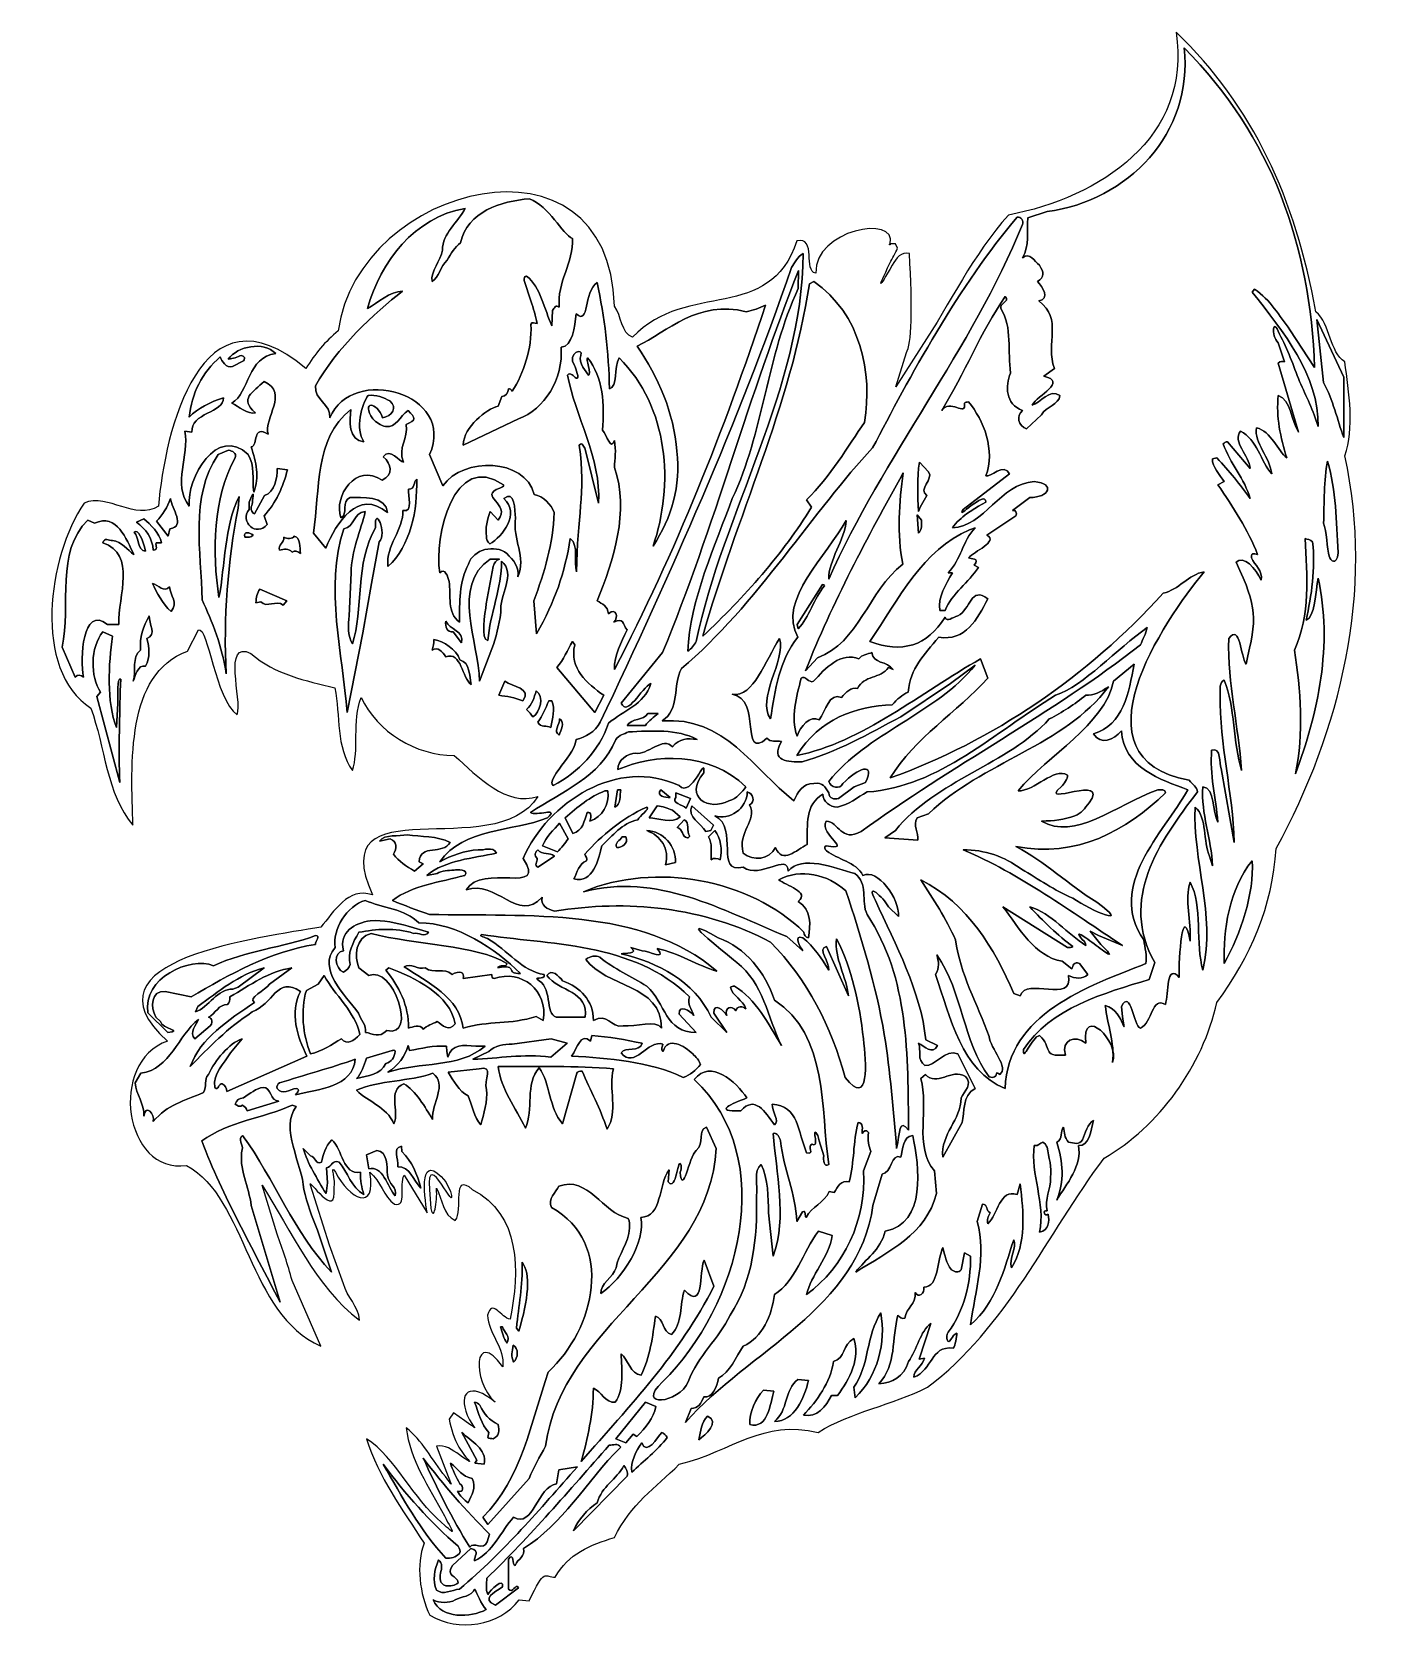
# Model space of a CAD drawing. Header units: centimetres. Extents: x -10 to 10, y -10.5 to 13.3.
import ezdxf

# ---------------------------------------------------------------- set-up
doc = ezdxf.new("R2010")
doc.units = ezdxf.units.CM
doc.header["$MEASUREMENT"] = 0
doc.layers.add('Ebene 1', color=7, linetype='Continuous')

msp = doc.modelspace()

# ---------------------------------------------------------------- linework, layer by layer
at = {"layer": 'Ebene 1'}
for points, knots in [([(-2.58064, -10.01268), (-2.58064, -10.01268), (-2.7305, -9.99744), (-2.7305, -9.99744), (-2.7305, -9.99744), (-3.02768, -10.37844), (-3.62965, -10.48766), (-4.05637, -10.22096), (-4.05637, -10.22096), (-4.21131, -9.91616), (-4.25958, -9.46912), (-4.14274, -9.15162), (-4.14274, -9.15162), (-4.46278, -8.65378), (-4.81838, -8.17372), (-4.99618, -7.60222), (-4.99618, -7.60222), (-4.56184, -7.88924), (-4.30784, -8.4836), (-3.88112, -8.84936), (-3.88112, -8.84936), (-3.64998, -9.05002), (-3.69824, -9.02462), (-3.84047, -8.74776), (-3.84047, -8.74776), (-4.064, -8.32866), (-4.35864, -7.90702), (-4.4069, -7.4422), (-4.4069, -7.4422), (-4.17576, -7.62508), (-4.02082, -7.91464), (-3.82524, -8.1661), (-3.82524, -8.1661), (-3.72364, -8.30072), (-3.71856, -8.32612), (-3.78459, -8.16356), (-3.78459, -8.16356), (-3.78459, -8.16356), (-3.95986, -7.71144), (-3.95986, -7.71144), (-3.95986, -7.71144), (-3.83286, -7.69112), (-3.72618, -7.76478), (-3.61696, -7.84098), (-3.61696, -7.84098), (-3.33248, -8.04164), (-3.52297, -7.90956), (-3.62458, -7.72668), (-3.62458, -7.72668), (-3.6957, -7.60222), (-3.74395, -7.4549), (-3.7719, -7.31266), (-3.7719, -7.31266), (-3.7719, -7.31266), (-3.70332, -7.21868), (-3.70332, -7.21868), (-3.70332, -7.21868), (-3.70332, -7.21868), (-3.53568, -7.33806), (-3.53568, -7.33806), (-3.53568, -7.33806), (-3.29184, -7.50316), (-3.41122, -7.46252), (-3.50012, -7.2517), (-3.50012, -7.2517), (-3.64236, -6.9215), (-3.45948, -6.7437), (-3.08864, -7.0612), (-3.08864, -7.0612), (-3.43408, -6.73862), (-3.40614, -5.94106), (-2.97434, -6.53288), (-2.97434, -6.53288), (-2.94132, -6.25856), (-3.1877, -6.03504), (-3.19786, -5.76834), (-3.19786, -5.76834), (-3.1369, -5.5118), (-2.99466, -5.81152), (-2.86512, -5.8293), (-2.86512, -5.8293), (-2.7178, -5.11302), (-2.71018, -4.2672), (-3.42646, -3.90144), (-3.42646, -3.90144), (-3.73887, -3.62712), (-3.55346, -4.21894), (-3.67791, -4.36118), (-3.67791, -4.36118), (-3.86588, -4.28244), (-3.86842, -4.04368), (-3.95986, -3.88366), (-3.95986, -3.88366), (-3.93954, -3.97764), (-3.98272, -4.42468), (-4.04368, -4.18592), (-4.04368, -4.18592), (-4.04368, -4.18592), (-4.06145, -3.90144), (-4.06145, -3.90144), (-4.06145, -3.90144), (-4.11734, -3.23088), (-3.63473, -4.34848), (-3.75158, -3.92938), (-3.75158, -3.92938), (-3.75158, -3.92938), (-3.81762, -3.78714), (-3.81762, -3.78714), (-3.81762, -3.78714), (-4.22402, -3.30708), (-4.14528, -3.9624), (-4.09448, -4.24942), (-4.09448, -4.24942), (-4.09448, -4.24942), (-4.43992, -3.69062), (-4.43992, -3.69062), (-4.43992, -3.69062), (-4.51612, -3.8354), (-4.38658, -4.16814), (-4.58215, -4.11988), (-4.58215, -4.11988), (-4.73963, -4.01066), (-4.78536, -3.7719), (-4.94792, -3.6449), (-4.94792, -3.6449), (-4.84124, -4.24942), (-5.26034, -4.04368), (-5.45846, -3.6449), (-5.45846, -3.6449), (-5.5499, -3.49758), (-5.44322, -3.78714), (-5.47878, -3.86842), (-5.47878, -3.86842), (-5.42798, -4.40944), (-5.88264, -3.69062), (-5.8293, -3.8354), (-5.8293, -3.8354), (-5.8293, -3.8354), (-5.54482, -4.72948), (-5.54482, -4.72948), (-5.54482, -4.72948), (-5.54482, -4.72948), (-5.33654, -5.30352), (-5.33654, -5.30352), (-5.33654, -5.30352), (-5.2959, -5.49402), (-5.11048, -5.63626), (-5.10286, -5.84454), (-5.10286, -5.84454), (-5.74802, -5.35178), (-6.11378, -4.51866), (-6.54558, -3.8354), (-6.54558, -3.8354), (-6.54558, -3.8354), (-6.3246, -4.56692), (-6.3246, -4.56692), (-6.3246, -4.56692), (-6.24078, -4.79044), (-6.16712, -5.01395), (-6.10108, -5.25526), (-6.10108, -5.25526), (-6.10108, -5.25526), (-5.67436, -6.22808), (-5.67436, -6.22808), (-5.67436, -6.22808), (-6.76402, -5.75056), (-6.76402, -4.04368), (-7.66826, -3.54584), (-7.66826, -3.54584), (-8.59536, -3.67284), (-8.8392, -2.01422), (-7.95274, -1.69672), (-7.95274, -1.69672), (-9.31926, -0.48006), (-6.56082, -0.16256), (-5.67436, -0.00508), (-5.67436, -0.00508), (-5.48386, 0.2159), (-5.26796, 0.59944), (-4.90982, 0.47244), (-4.90982, 0.47244), (-5.64642, 2.14376), (-3.09372, 0.90424), (-2.4511, 1.93548), (-2.4511, 1.93548), (-2.91846, 1.778), (-3.33756, 2.22504), (-3.6957, 2.54254), (-3.6957, 2.54254), (-4.26465, 2.54254), (-4.83362, 2.89306), (-5.07746, 3.4036), (-5.07746, 3.4036), (-5.21208, 3.05562), (-5.10286, 2.60604), (-5.207, 2.31902), (-5.207, 2.31902), (-5.45592, 2.67208), (-5.38226, 3.13182), (-5.46862, 3.54584), (-5.46862, 3.54584), (-5.89534, 3.66014), (-6.35508, 3.73888), (-6.71322, 4.05892), (-6.71322, 4.05892), (-7.14248, 4.2672), (-6.83768, 3.37058), (-6.91642, 3.14706), (-6.91642, 3.14706), (-7.24916, 3.38836), (-7.34568, 4.4577), (-7.493, 4.40944), (-7.493, 4.40944), (-7.493, 4.40944), (-7.65556, 4.09194), (-7.65556, 4.09194), (-7.65556, 4.09194), (-8.57504, 3.75412), (-8.49376, 2.41554), (-8.46582, 1.50622), (-8.46582, 1.50622), (-8.85952, 1.9685), (-8.87984, 2.67208), (-9.09066, 3.24612), (-9.09066, 3.24612), (-9.96442, 3.82016), (-9.72566, 5.49402), (-9.19226, 6.29158), (-9.19226, 6.29158), (-8.8265, 6.4389), (-8.4328, 6.02234), (-8.08736, 6.24586), (-8.08736, 6.24586), (-7.99338, 7.35584), (-7.45998, 9.62152), (-5.89788, 8.28802), (-5.89788, 8.28802), (-5.76072, 8.51154), (-5.61086, 8.6868), (-5.41782, 8.84935), (-5.41782, 8.84935), (-5.1181, 11.03376), (-1.3843, 11.96086), (-1.31572, 9.21512), (-1.31572, 9.21512), (-1.20904, 9.07034), (-1.21412, 8.81634), (-1.04648, 8.75284), (-1.04648, 8.75284), (-0.22098, 9.6139), (0.98298, 8.94333), (1.39446, 10.18794), (1.39446, 10.18794), (1.69164, 10.25144), (1.48844, 9.72312), (1.67386, 9.70788), (1.67386, 9.70788), (1.651, 10.34542), (2.88544, 10.58672), (2.7813, 10.13968), (2.7813, 10.13968), (2.75336, 10.13968), (2.7813, 10.10919), (2.7813, 10.13968), (2.7813, 10.13968), (2.7813, 10.13968), (2.8575, 10.13968), (2.8575, 10.13968), (2.8575, 10.13968), (2.8575, 10.13968), (2.89052, 10.07872), (2.89052, 10.07872), (2.89052, 10.07872), (2.85496, 9.99998), (2.80924, 9.92632), (2.77622, 9.8552), (2.77622, 9.8552), (2.58064, 9.45134), (2.60096, 9.45896), (2.80924, 9.82472), (2.80924, 9.82472), (2.8702, 9.9314), (2.94386, 10.02538), (3.06578, 9.99744), (3.06578, 9.99744), (3.11404, 9.18718), (3.10134, 8.63345), (3.02006, 8.52931), (3.02006, 8.52931), (3.02006, 8.52931), (2.86512, 8.01624), (2.86512, 8.01624), (2.86512, 8.01624), (2.86512, 8.01624), (3.24104, 8.60552), (3.24104, 8.60552), (3.24104, 8.60552), (3.67538, 9.26337), (4.00812, 9.97966), (4.53644, 10.56894), (4.53644, 10.56894), (5.8928, 10.82548), (7.26694, 11.71956), (7.02564, 13.28674), (7.02564, 13.28674), (8.17372, 12.18438), (8.79856, 10.81024), (9.10082, 9.13384), (9.10082, 9.13384), (9.32434, 8.94333), (9.30656, 8.52931), (9.53008, 8.38708), (9.53008, 8.38708), (9.59612, 7.9375), (9.67486, 7.39394), (9.53008, 6.99516), (9.53008, 6.99516), (9.97966, 4.99872), (9.46658, 2.9083), (8.51154, 1.16078), (8.51154, 1.16078), (8.46074, 0.31242), (8.128, -0.45211), (7.6327, -1.12268), (7.6327, -1.12268), (7.42442, -2.06248), (6.7691, -2.97434), (5.9563, -3.43662), (5.9563, -3.43662), (5.11048, -4.56692), (4.50595, -5.95884), (3.33502, -6.83768), (3.33502, -6.83768), (2.80924, -7.10438), (2.19964, -7.20344), (1.71196, -7.50824), (1.71196, -7.50824), (0.87376, -7.31266), (0.46736, -7.77748), (-0.35306, -7.98322), (-0.35306, -7.98322), (-0.71374, -8.33628), (-1.0668, -8.5725), (-1.31572, -9.07034), (-1.31572, -9.07034), (-1.67386, -9.1821), (-2.00406, -9.3091), (-2.19456, -9.65962), (-2.19456, -9.65962), (-2.3495, -9.65962), (-2.3495, -9.50468), (-2.58064, -10.01268)], [0, 0, 0, 0, 0.01136364, 0.01136364, 0.01136364, 0.01136364, 0.02272727, 0.02272727, 0.02272727, 0.02272727, 0.03409091, 0.03409091, 0.03409091, 0.03409091, 0.04545455, 0.04545455, 0.04545455, 0.04545455, 0.05681818, 0.05681818, 0.05681818, 0.05681818, 0.06818182, 0.06818182, 0.06818182, 0.06818182, 0.07954545, 0.07954545, 0.07954545, 0.07954545, 0.09090909, 0.09090909, 0.09090909, 0.09090909, 0.10227273, 0.10227273, 0.10227273, 0.10227273, 0.11363636, 0.11363636, 0.11363636, 0.11363636, 0.125, 0.125, 0.125, 0.125, 0.13636364, 0.13636364, 0.13636364, 0.13636364, 0.14772727, 0.14772727, 0.14772727, 0.14772727, 0.15909091, 0.15909091, 0.15909091, 0.15909091, 0.17045455, 0.17045455, 0.17045455, 0.17045455, 0.18181818, 0.18181818, 0.18181818, 0.18181818, 0.19318182, 0.19318182, 0.19318182, 0.19318182, 0.20454545, 0.20454545, 0.20454545, 0.20454545, 0.21590909, 0.21590909, 0.21590909, 0.21590909, 0.22727273, 0.22727273, 0.22727273, 0.22727273, 0.23863636, 0.23863636, 0.23863636, 0.23863636, 0.25, 0.25, 0.25, 0.25, 0.26136364, 0.26136364, 0.26136364, 0.26136364, 0.27272727, 0.27272727, 0.27272727, 0.27272727, 0.28409091, 0.28409091, 0.28409091, 0.28409091, 0.29545455, 0.29545455, 0.29545455, 0.29545455, 0.30681818, 0.30681818, 0.30681818, 0.30681818, 0.31818182, 0.31818182, 0.31818182, 0.31818182, 0.32954545, 0.32954545, 0.32954545, 0.32954545, 0.34090909, 0.34090909, 0.34090909, 0.34090909, 0.35227273, 0.35227273, 0.35227273, 0.35227273, 0.36363636, 0.36363636, 0.36363636, 0.36363636, 0.375, 0.375, 0.375, 0.375, 0.38636364, 0.38636364, 0.38636364, 0.38636364, 0.39772727, 0.39772727, 0.39772727, 0.39772727, 0.40909091, 0.40909091, 0.40909091, 0.40909091, 0.42045455, 0.42045455, 0.42045455, 0.42045455, 0.43181818, 0.43181818, 0.43181818, 0.43181818, 0.44318182, 0.44318182, 0.44318182, 0.44318182, 0.45454545, 0.45454545, 0.45454545, 0.45454545, 0.46590909, 0.46590909, 0.46590909, 0.46590909, 0.47727273, 0.47727273, 0.47727273, 0.47727273, 0.48863636, 0.48863636, 0.48863636, 0.48863636, 0.5, 0.5, 0.5, 0.5, 0.51136364, 0.51136364, 0.51136364, 0.51136364, 0.52272727, 0.52272727, 0.52272727, 0.52272727, 0.53409091, 0.53409091, 0.53409091, 0.53409091, 0.54545455, 0.54545455, 0.54545455, 0.54545455, 0.55681818, 0.55681818, 0.55681818, 0.55681818, 0.56818182, 0.56818182, 0.56818182, 0.56818182, 0.57954545, 0.57954545, 0.57954545, 0.57954545, 0.59090909, 0.59090909, 0.59090909, 0.59090909, 0.60227273, 0.60227273, 0.60227273, 0.60227273, 0.61363636, 0.61363636, 0.61363636, 0.61363636, 0.625, 0.625, 0.625, 0.625, 0.63636364, 0.63636364, 0.63636364, 0.63636364, 0.64772727, 0.64772727, 0.64772727, 0.64772727, 0.65909091, 0.65909091, 0.65909091, 0.65909091, 0.67045455, 0.67045455, 0.67045455, 0.67045455, 0.68181818, 0.68181818, 0.68181818, 0.68181818, 0.69318182, 0.69318182, 0.69318182, 0.69318182, 0.70454545, 0.70454545, 0.70454545, 0.70454545, 0.71590909, 0.71590909, 0.71590909, 0.71590909, 0.72727273, 0.72727273, 0.72727273, 0.72727273, 0.73863636, 0.73863636, 0.73863636, 0.73863636, 0.75, 0.75, 0.75, 0.75, 0.76136364, 0.76136364, 0.76136364, 0.76136364, 0.77272727, 0.77272727, 0.77272727, 0.77272727, 0.78409091, 0.78409091, 0.78409091, 0.78409091, 0.79545455, 0.79545455, 0.79545455, 0.79545455, 0.80681818, 0.80681818, 0.80681818, 0.80681818, 0.81818182, 0.81818182, 0.81818182, 0.81818182, 0.82954545, 0.82954545, 0.82954545, 0.82954545, 0.84090909, 0.84090909, 0.84090909, 0.84090909, 0.85227273, 0.85227273, 0.85227273, 0.85227273, 0.86363636, 0.86363636, 0.86363636, 0.86363636, 0.875, 0.875, 0.875, 0.875, 0.88636364, 0.88636364, 0.88636364, 0.88636364, 0.89772727, 0.89772727, 0.89772727, 0.89772727, 0.90909091, 0.90909091, 0.90909091, 0.90909091, 0.92045455, 0.92045455, 0.92045455, 0.92045455, 0.93181818, 0.93181818, 0.93181818, 0.93181818, 0.94318182, 0.94318182, 0.94318182, 0.94318182, 0.95454545, 0.95454545, 0.95454545, 0.95454545, 0.96590909, 0.96590909, 0.96590909, 0.96590909, 0.97727273, 0.97727273, 0.97727273, 0.97727273, 0.98863636, 0.98863636, 0.98863636, 0.98863636, 1, 1, 1, 1]), ([(9.08304, 8.3058), (9.01954, 10.10919), (8.45312, 11.73988), (7.14502, 13.05052), (7.14502, 13.05052), (7.28726, 11.7856), (6.30681, 10.77722), (5.11048, 10.61974), (5.11048, 10.61974), (5.11048, 10.61974), (4.82345, 10.52576), (4.82345, 10.52576), (4.82345, 10.52576), (4.80568, 10.3124), (4.85394, 10.1219), (4.74472, 9.9314), (4.74472, 9.9314), (4.85394, 10.02792), (4.91998, 9.88314), (4.99618, 9.82218), (4.99618, 9.82218), (5.06222, 9.72312), (5.07746, 9.64692), (4.96824, 9.58087), (4.96824, 9.58087), (5.04698, 9.4996), (5.15874, 9.32434), (4.98602, 9.29386), (4.98602, 9.29386), (5.35177, 9.01954), (5.07746, 8.67156), (5.2197, 8.28802), (5.2197, 8.28802), (5.2197, 8.28802), (5.06222, 8.17372), (5.06222, 8.17372), (5.06222, 8.17372), (5.41528, 8.09751), (4.96824, 7.88924), (4.88696, 7.747), (4.88696, 7.747), (5.01396, 7.77494), (5.14349, 7.99845), (5.30098, 7.88924), (5.30098, 7.88924), (5.28574, 7.747), (5.09524, 7.73176), (5.02919, 7.60222), (5.02919, 7.60222), (5.02919, 7.60222), (4.80568, 7.39394), (4.80568, 7.39394), (4.80568, 7.39394), (4.67868, 7.4422), (4.6482, 7.58444), (4.74472, 7.66572), (4.74472, 7.66572), (4.48818, 7.7597), (4.48818, 8.03148), (4.56692, 8.22198), (4.56692, 8.22198), (4.5212, 8.54456), (4.5974, 8.89508), (4.42468, 9.1821), (4.42468, 9.1821), (4.39166, 9.26337), (4.56692, 9.27608), (4.48818, 9.35736), (4.48818, 9.35736), (4.12242, 8.83412), (3.88366, 8.20673), (3.54584, 7.66572), (3.54584, 7.66572), (3.66014, 7.85622), (3.91414, 7.5565), (3.88366, 7.77494), (3.88366, 7.77494), (3.8989, 7.79272), (3.91414, 7.79272), (3.94462, 7.79272), (3.94462, 7.79272), (4.16814, 7.52348), (4.34594, 7.07644), (4.20116, 6.69544), (4.20116, 6.69544), (4.26466, 6.66242), (4.47294, 6.90118), (4.55422, 6.72338), (4.55422, 6.72338), (4.55422, 6.72338), (3.86588, 6.1976), (3.86588, 6.1976), (3.86588, 6.1976), (3.73634, 6.0071), (4.20116, 6.49986), (4.20116, 6.30682), (4.20116, 6.30682), (4.20116, 6.30682), (4.0894, 6.24586), (4.0894, 6.24586), (4.0894, 6.24586), (4.0894, 6.24586), (3.91414, 6.1341), (3.91414, 6.1341), (3.91414, 6.1341), (3.85064, 6.07314), (3.75158, 6.0071), (3.70332, 5.92582), (3.70332, 5.92582), (4.18337, 5.94106), (4.40689, 6.58114), (4.91998, 6.61162), (4.91998, 6.61162), (5.23748, 6.58114), (5.14349, 6.37286), (4.85394, 6.37286), (4.85394, 6.37286), (4.85394, 6.37286), (4.5974, 6.18236), (4.5974, 6.18236), (4.5974, 6.18236), (4.6482, 6.1976), (4.66344, 6.1341), (4.6482, 6.10108), (4.6482, 6.10108), (4.6482, 6.10108), (4.2164, 5.8166), (4.2164, 5.8166), (4.2164, 5.8166), (4.39166, 5.71754), (4.0259, 5.5753), (3.94462, 5.47878), (3.94462, 5.47878), (3.9751, 5.461), (4.12242, 5.47878), (4.0259, 5.36956), (4.0259, 5.36956), (4.0259, 5.36956), (4.0894, 5.33654), (4.0894, 5.33654), (4.0894, 5.33654), (3.94462, 5.11302), (3.70332, 4.953), (3.5941, 4.69646), (3.5941, 4.69646), (3.5941, 4.69646), (3.5179, 4.69646), (3.5179, 4.69646), (3.5179, 4.69646), (3.48488, 4.8895), (3.60934, 5.09524), (3.70332, 5.25526), (3.70332, 5.25526), (3.70332, 5.25526), (3.64236, 5.25526), (3.64236, 5.25526), (3.64236, 5.25526), (3.83286, 5.461), (3.85064, 5.71754), (4.04114, 5.92582), (4.04114, 5.92582), (4.04114, 5.92582), (3.95986, 5.8928), (3.95986, 5.8928), (3.95986, 5.8928), (3.26898, 5.60832), (2.8956, 4.85648), (2.47904, 4.23418), (2.47904, 4.23418), (2.95148, 4.05892), (3.32994, 4.1656), (3.5941, 4.59486), (3.5941, 4.59486), (3.62712, 4.51358), (3.70332, 4.59994), (3.7846, 4.61518), (3.7846, 4.61518), (3.9751, 4.71424), (3.9751, 5.06222), (4.23164, 4.87172), (4.23164, 4.87172), (4.07416, 4.56692), (3.8989, 4.23418), (3.50012, 4.30022), (3.50012, 4.30022), (3.28168, 4.0259), (3.07848, 3.85064), (3.048, 3.48488), (3.048, 3.48488), (2.95656, 3.43662), (2.8829, 3.38836), (2.80924, 3.29438), (2.80924, 3.29438), (2.2733, 3.27914), (1.72466, 3.0861), (1.39446, 2.54254), (1.39446, 2.54254), (2.35458, 2.73304), (3.24866, 3.48488), (4.12242, 3.97764), (4.12242, 3.97764), (4.12242, 3.97764), (4.23164, 3.69316), (4.23164, 3.69316), (4.23164, 3.69316), (3.76936, 3.18008), (3.1496, 2.81432), (2.7813, 2.2098), (2.7813, 2.2098), (4.29767, 2.75082), (5.71754, 3.7211), (6.83513, 4.953), (6.83513, 4.953), (7.05866, 4.99872), (7.21868, 5.23748), (7.4422, 5.2705), (7.4422, 5.2705), (6.83513, 4.53898), (5.46099, 2.49428), (7.21868, 2.17678), (7.21868, 2.17678), (7.26694, 2.11074), (7.34314, 2.07772), (7.34314, 2.00152), (7.34314, 2.00152), (6.7691, 1.25222), (6.17982, 0.4064), (6.70814, -0.53086), (6.70814, -0.53086), (6.70814, -0.53086), (6.62685, -0.78486), (6.62685, -0.78486), (6.62685, -0.78486), (5.97408, -0.9779), (5.14349, -1.21666), (4.75996, -1.82372), (4.75996, -1.82372), (4.74472, -2.02946), (4.88696, -1.63068), (4.99618, -1.61544), (4.99618, -1.61544), (5.20446, -1.7907), (5.01396, -1.93548), (5.38226, -1.905), (5.38226, -1.905), (5.31876, -1.68148), (5.5245, -1.6002), (5.68452, -1.72974), (5.68452, -1.72974), (5.61848, -1.1557), (6.19759, -1.69672), (6.0833, -2.01422), (6.0833, -2.01422), (6.11632, -1.72974), (6.00456, -1.44018), (5.97408, -1.1684), (5.97408, -1.1684), (6.27888, -1.24968), (6.28904, -1.82372), (6.21284, -1.18364), (6.21284, -1.18364), (6.35508, -0.91186), (6.3881, -1.4732), (6.49732, -1.50622), (6.49732, -1.50622), (6.67766, -1.42494), (6.65988, -1.02616), (6.86816, -1.1557), (6.86816, -1.1557), (6.91134, -0.99313), (6.88086, -0.53086), (7.0739, -0.75438), (7.0739, -0.75438), (7.05866, -0.46736), (7.1247, 0.39116), (7.23392, -0.21336), (7.23392, -0.21336), (7.24916, 0.0889), (7.15264, 0.39116), (7.23392, 0.66294), (7.23392, 0.66294), (7.42442, 0.31242), (7.31012, -0.26162), (7.42442, -0.64262), (7.42442, -0.64262), (7.61492, 0.16764), (7.26694, 0.99568), (7.31012, 1.778), (7.31012, 1.778), (7.49046, 1.61544), (7.42442, 1.27), (7.52348, 1.04648), (7.52348, 1.04648), (7.52348, 1.04648), (7.56666, 0.90424), (7.56666, 0.90424), (7.56666, 0.90424), (7.55396, 1.30302), (7.3914, 1.67894), (7.42442, 2.07772), (7.42442, 2.07772), (7.61492, 2.06248), (7.55396, 1.69672), (7.64794, 1.55448), (7.64794, 1.55448), (7.61492, 1.90246), (7.52348, 2.27076), (7.55396, 2.62382), (7.55396, 2.62382), (7.6962, 2.67208), (7.66572, 2.41554), (7.6962, 2.35204), (7.6962, 2.35204), (7.6962, 2.35204), (7.88924, 1.25222), (7.88924, 1.25222), (7.88924, 1.25222), (7.87146, 2.00152), (7.66572, 2.70002), (7.68096, 3.45186), (7.68096, 3.45186), (7.68096, 3.53568), (7.66572, 3.62712), (7.74192, 3.66014), (7.74192, 3.66014), (7.90448, 3.26136), (7.87146, 2.73304), (7.99846, 2.31902), (7.99846, 2.31902), (7.95274, 2.98958), (7.79018, 3.59664), (7.80796, 4.28244), (7.80796, 4.28244), (7.98322, 4.50596), (7.98322, 4.01066), (8.0645, 3.90144), (8.0645, 3.90144), (8.2296, 4.59232), (8.23468, 4.72948), (7.91972, 5.41274), (7.91972, 5.41274), (8.0137, 5.52704), (8.22198, 5.31876), (8.28802, 5.14604), (8.28802, 5.14604), (8.3185, 5.28828), (8.18896, 5.36956), (8.14578, 5.47878), (8.14578, 5.47878), (8.128, 5.5753), (8.22198, 5.52704), (8.23722, 5.52704), (8.23722, 5.52704), (8.09498, 5.8928), (7.87146, 6.23062), (7.64794, 6.56336), (7.64794, 6.56336), (7.64794, 6.56336), (7.74192, 6.61162), (7.74192, 6.61162), (7.74192, 6.61162), (7.68096, 6.7056), (7.55396, 6.83768), (7.56666, 6.9469), (7.56666, 6.9469), (7.56666, 6.9469), (7.6327, 6.96214), (7.6327, 6.96214), (7.6327, 6.96214), (7.80796, 6.77164), (7.98322, 6.56336), (8.128, 6.35762), (8.128, 6.35762), (8.04672, 6.64464), (7.8232, 6.88594), (7.72668, 7.17042), (7.72668, 7.17042), (7.74192, 7.18566), (7.75716, 7.20344), (7.79018, 7.20344), (7.79018, 7.20344), (7.79018, 7.20344), (8.128, 6.80466), (8.128, 6.80466), (8.128, 6.80466), (8.11276, 6.99516), (7.85622, 7.20344), (7.98322, 7.36092), (7.98322, 7.36092), (8.22198, 7.23392), (8.28802, 6.91388), (8.4455, 6.72338), (8.4455, 6.72338), (8.43026, 6.96214), (8.17372, 7.18566), (8.22198, 7.40918), (8.22198, 7.40918), (8.43026, 7.36092), (8.54202, 7.0612), (8.66902, 6.96214), (8.66902, 6.96214), (8.57504, 7.26694), (8.51154, 7.5692), (8.54202, 7.88924), (8.54202, 7.88924), (8.73506, 7.82574), (8.73506, 7.50824), (8.84428, 7.34568), (8.84428, 7.34568), (8.84428, 7.34568), (8.54202, 8.3693), (8.54202, 8.3693), (8.54202, 8.3693), (8.57504, 8.40232), (8.60298, 8.40232), (8.636, 8.38708), (8.636, 8.38708), (8.636, 8.38708), (8.54202, 8.67156), (8.54202, 8.67156), (8.54202, 8.67156), (8.43026, 8.78332), (8.46074, 9.07034), (8.5598, 8.8011), (8.5598, 8.8011), (8.68426, 8.57758), (8.76808, 8.33628), (8.85952, 8.09751), (8.85952, 8.09751), (8.95858, 7.874), (9.0678, 7.66572), (9.13384, 7.42696), (9.13384, 7.42696), (9.14908, 8.1915), (8.62076, 8.83412), (8.15594, 9.4234), (8.15594, 9.4234), (8.15594, 9.4234), (8.18896, 9.46658), (8.18896, 9.46658), (8.18896, 9.46658), (8.43026, 9.3091), (8.5598, 9.07034), (8.71728, 8.86206), (8.71728, 8.86206), (8.71728, 8.86206), (9.08304, 8.3058), (9.08304, 8.3058)], [0, 0, 0, 0, 0.00892857, 0.00892857, 0.00892857, 0.00892857, 0.01785714, 0.01785714, 0.01785714, 0.01785714, 0.02678571, 0.02678571, 0.02678571, 0.02678571, 0.03571429, 0.03571429, 0.03571429, 0.03571429, 0.04464286, 0.04464286, 0.04464286, 0.04464286, 0.05357143, 0.05357143, 0.05357143, 0.05357143, 0.0625, 0.0625, 0.0625, 0.0625, 0.07142857, 0.07142857, 0.07142857, 0.07142857, 0.08035714, 0.08035714, 0.08035714, 0.08035714, 0.08928571, 0.08928571, 0.08928571, 0.08928571, 0.09821429, 0.09821429, 0.09821429, 0.09821429, 0.10714286, 0.10714286, 0.10714286, 0.10714286, 0.11607143, 0.11607143, 0.11607143, 0.11607143, 0.125, 0.125, 0.125, 0.125, 0.13392857, 0.13392857, 0.13392857, 0.13392857, 0.14285714, 0.14285714, 0.14285714, 0.14285714, 0.15178571, 0.15178571, 0.15178571, 0.15178571, 0.16071429, 0.16071429, 0.16071429, 0.16071429, 0.16964286, 0.16964286, 0.16964286, 0.16964286, 0.17857143, 0.17857143, 0.17857143, 0.17857143, 0.1875, 0.1875, 0.1875, 0.1875, 0.19642857, 0.19642857, 0.19642857, 0.19642857, 0.20535714, 0.20535714, 0.20535714, 0.20535714, 0.21428571, 0.21428571, 0.21428571, 0.21428571, 0.22321429, 0.22321429, 0.22321429, 0.22321429, 0.23214286, 0.23214286, 0.23214286, 0.23214286, 0.24107143, 0.24107143, 0.24107143, 0.24107143, 0.25, 0.25, 0.25, 0.25, 0.25892857, 0.25892857, 0.25892857, 0.25892857, 0.26785714, 0.26785714, 0.26785714, 0.26785714, 0.27678571, 0.27678571, 0.27678571, 0.27678571, 0.28571429, 0.28571429, 0.28571429, 0.28571429, 0.29464286, 0.29464286, 0.29464286, 0.29464286, 0.30357143, 0.30357143, 0.30357143, 0.30357143, 0.3125, 0.3125, 0.3125, 0.3125, 0.32142857, 0.32142857, 0.32142857, 0.32142857, 0.33035714, 0.33035714, 0.33035714, 0.33035714, 0.33928571, 0.33928571, 0.33928571, 0.33928571, 0.34821429, 0.34821429, 0.34821429, 0.34821429, 0.35714286, 0.35714286, 0.35714286, 0.35714286, 0.36607143, 0.36607143, 0.36607143, 0.36607143, 0.375, 0.375, 0.375, 0.375, 0.38392857, 0.38392857, 0.38392857, 0.38392857, 0.39285714, 0.39285714, 0.39285714, 0.39285714, 0.40178571, 0.40178571, 0.40178571, 0.40178571, 0.41071429, 0.41071429, 0.41071429, 0.41071429, 0.41964286, 0.41964286, 0.41964286, 0.41964286, 0.42857143, 0.42857143, 0.42857143, 0.42857143, 0.4375, 0.4375, 0.4375, 0.4375, 0.44642857, 0.44642857, 0.44642857, 0.44642857, 0.45535714, 0.45535714, 0.45535714, 0.45535714, 0.46428571, 0.46428571, 0.46428571, 0.46428571, 0.47321429, 0.47321429, 0.47321429, 0.47321429, 0.48214286, 0.48214286, 0.48214286, 0.48214286, 0.49107143, 0.49107143, 0.49107143, 0.49107143, 0.5, 0.5, 0.5, 0.5, 0.50892857, 0.50892857, 0.50892857, 0.50892857, 0.51785714, 0.51785714, 0.51785714, 0.51785714, 0.52678571, 0.52678571, 0.52678571, 0.52678571, 0.53571429, 0.53571429, 0.53571429, 0.53571429, 0.54464286, 0.54464286, 0.54464286, 0.54464286, 0.55357143, 0.55357143, 0.55357143, 0.55357143, 0.5625, 0.5625, 0.5625, 0.5625, 0.57142857, 0.57142857, 0.57142857, 0.57142857, 0.58035714, 0.58035714, 0.58035714, 0.58035714, 0.58928571, 0.58928571, 0.58928571, 0.58928571, 0.59821429, 0.59821429, 0.59821429, 0.59821429, 0.60714286, 0.60714286, 0.60714286, 0.60714286, 0.61607143, 0.61607143, 0.61607143, 0.61607143, 0.625, 0.625, 0.625, 0.625, 0.63392857, 0.63392857, 0.63392857, 0.63392857, 0.64285714, 0.64285714, 0.64285714, 0.64285714, 0.65178571, 0.65178571, 0.65178571, 0.65178571, 0.66071429, 0.66071429, 0.66071429, 0.66071429, 0.66964286, 0.66964286, 0.66964286, 0.66964286, 0.67857143, 0.67857143, 0.67857143, 0.67857143, 0.6875, 0.6875, 0.6875, 0.6875, 0.69642857, 0.69642857, 0.69642857, 0.69642857, 0.70535714, 0.70535714, 0.70535714, 0.70535714, 0.71428571, 0.71428571, 0.71428571, 0.71428571, 0.72321429, 0.72321429, 0.72321429, 0.72321429, 0.73214286, 0.73214286, 0.73214286, 0.73214286, 0.74107143, 0.74107143, 0.74107143, 0.74107143, 0.75, 0.75, 0.75, 0.75, 0.75892857, 0.75892857, 0.75892857, 0.75892857, 0.76785714, 0.76785714, 0.76785714, 0.76785714, 0.77678571, 0.77678571, 0.77678571, 0.77678571, 0.78571429, 0.78571429, 0.78571429, 0.78571429, 0.79464286, 0.79464286, 0.79464286, 0.79464286, 0.80357143, 0.80357143, 0.80357143, 0.80357143, 0.8125, 0.8125, 0.8125, 0.8125, 0.82142857, 0.82142857, 0.82142857, 0.82142857, 0.83035714, 0.83035714, 0.83035714, 0.83035714, 0.83928571, 0.83928571, 0.83928571, 0.83928571, 0.84821429, 0.84821429, 0.84821429, 0.84821429, 0.85714286, 0.85714286, 0.85714286, 0.85714286, 0.86607143, 0.86607143, 0.86607143, 0.86607143, 0.875, 0.875, 0.875, 0.875, 0.88392857, 0.88392857, 0.88392857, 0.88392857, 0.89285714, 0.89285714, 0.89285714, 0.89285714, 0.90178571, 0.90178571, 0.90178571, 0.90178571, 0.91071429, 0.91071429, 0.91071429, 0.91071429, 0.91964286, 0.91964286, 0.91964286, 0.91964286, 0.92857143, 0.92857143, 0.92857143, 0.92857143, 0.9375, 0.9375, 0.9375, 0.9375, 0.94642857, 0.94642857, 0.94642857, 0.94642857, 0.95535714, 0.95535714, 0.95535714, 0.95535714, 0.96428571, 0.96428571, 0.96428571, 0.96428571, 0.97321429, 0.97321429, 0.97321429, 0.97321429, 0.98214286, 0.98214286, 0.98214286, 0.98214286, 0.99107143, 0.99107143, 0.99107143, 0.99107143, 1, 1, 1, 1]), ([(-2.4638, 8.95858), (-2.48412, 9.07034), (-2.51968, 9.1821), (-2.55524, 9.29386), (-2.55524, 9.29386), (-2.55524, 9.29386), (-2.6543, 9.59866), (-2.6543, 9.59866), (-2.6543, 9.59866), (-2.66192, 9.62914), (-2.6543, 9.66216), (-2.62128, 9.66216), (-2.62128, 9.66216), (-2.41046, 9.4996), (-2.35712, 9.16685), (-2.24282, 8.92556), (-2.24282, 8.92556), (-2.24282, 8.92556), (-2.2352, 9.15162), (-2.2352, 9.15162), (-2.2352, 9.15162), (-2.20726, 9.1821), (-2.18694, 9.24814), (-2.1336, 9.19988), (-2.1336, 9.19988), (-2.17424, 9.56564), (-1.9177, 9.86536), (-1.93802, 10.22095), (-1.93802, 10.22095), (-2.09296, 10.28446), (-2.28346, 10.70102), (-2.57556, 10.81024), (-2.57556, 10.81024), (-2.99974, 10.77722), (-3.50266, 10.61974), (-3.60172, 10.15492), (-3.60172, 10.15492), (-3.69061, 10.09396), (-3.73887, 9.99744), (-3.79984, 9.89837), (-3.79984, 9.89837), (-3.90143, 9.8044), (-3.91414, 9.64692), (-4.02336, 9.58087), (-4.02336, 9.58087), (-4.04875, 9.7409), (-3.89381, 9.88314), (-3.86842, 10.0457), (-3.86842, 10.0457), (-3.8735, 10.29716), (-3.63473, 10.45972), (-3.53313, 10.668), (-3.53313, 10.668), (-4.28498, 10.53591), (-4.78536, 9.88314), (-4.98094, 9.1821), (-4.98094, 9.1821), (-4.826, 9.26337), (-4.65328, 9.4361), (-4.46024, 9.4361), (-4.46024, 9.4361), (-4.87934, 9.1186), (-5.4483, 8.59028), (-5.7531, 8.03148), (-5.7531, 8.03148), (-5.78104, 7.82574), (-5.51687, 7.7597), (-5.54228, 7.5565), (-5.54228, 7.5565), (-5.21208, 8.35406), (-3.65506, 7.92226), (-4.06145, 7.0104), (-4.06145, 7.0104), (-4.06145, 7.0104), (-3.86588, 6.54812), (-3.86588, 6.54812), (-3.86588, 6.54812), (-3.55346, 6.97992), (-2.64922, 6.96214), (-2.50698, 6.42112), (-2.50698, 6.42112), (-2.36982, 6.3881), (-2.25552, 6.27634), (-2.2098, 6.14934), (-2.2098, 6.14934), (-2.22758, 5.68452), (-2.35204, 5.2705), (-2.51206, 4.8387), (-2.51206, 4.8387), (-2.51206, 4.8387), (-2.47396, 4.34848), (-2.47396, 4.34848), (-2.47396, 4.34848), (-2.19456, 4.8387), (-2.05232, 5.25526), (-1.97104, 5.7658), (-1.97104, 5.7658), (-1.83642, 5.65404), (-1.92532, 5.43052), (-1.87706, 5.2705), (-1.87706, 5.2705), (-1.87198, 6.10108), (-1.73482, 6.42112), (-1.83642, 7.15264), (-1.83642, 7.15264), (-1.7907, 7.20344), (-1.77038, 7.1247), (-1.74752, 7.09168), (-1.74752, 7.09168), (-1.74752, 7.09168), (-1.55194, 6.29158), (-1.55194, 6.29158), (-1.55194, 6.29158), (-1.50622, 6.9469), (-1.905, 7.60222), (-2.01168, 8.1915), (-2.01168, 8.1915), (-1.97358, 8.23976), (-1.91262, 8.17372), (-1.88468, 8.14578), (-1.88468, 8.14578), (-1.82372, 8.13054), (-1.88976, 8.28802), (-1.91008, 8.33628), (-1.91008, 8.33628), (-2.032, 8.51916), (-1.76276, 8.6106), (-1.8161, 8.4836), (-1.8161, 8.4836), (-1.86436, 8.37438), (-1.71958, 8.23214), (-1.70688, 8.1915), (-1.70688, 8.1915), (-1.64592, 8.19404), (-1.75006, 8.44804), (-1.7145, 8.44804), (-1.7145, 8.44804), (-1.47828, 8.16102), (-1.46304, 7.747), (-1.49098, 7.37616), (-1.49098, 7.37616), (-1.4224, 7.29996), (-1.37668, 7.0612), (-1.31572, 7.21868), (-1.31572, 7.21868), (-1.28778, 7.07644), (-1.3081, 6.9469), (-1.31572, 6.8199), (-1.31572, 6.8199), (-1.08712, 6.18236), (-1.33096, 5.43052), (-1.57226, 4.8387), (-1.57226, 4.8387), (-1.4986, 4.79552), (-1.41224, 4.7625), (-1.40462, 4.6482), (-1.40462, 4.6482), (-1.29032, 4.74726), (-1.24714, 4.59994), (-1.32334, 4.52374), (-1.32334, 4.52374), (-1.17348, 4.59994), (-1.20142, 4.49072), (-1.12522, 4.40944), (-1.12522, 4.40944), (-1.21412, 4.2164), (-1.3208, 4.04368), (-1.31572, 3.82016), (-1.31572, 3.82016), (-0.40386, 5.56006), (0.32004, 7.39394), (0.92964, 9.2329), (0.92964, 9.2329), (0.84074, 9.1821), (0.73914, 9.15162), (0.64262, 9.13384), (0.64262, 9.13384), (-0.07874, 9.31418), (-0.52324, 8.83666), (-0.9779, 8.62076), (-0.9779, 8.62076), (-0.66548, 8.16102), (-0.42926, 7.6327), (-0.38862, 7.0612), (-0.38862, 7.0612), (-0.32766, 6.54812), (-0.46228, 6.07314), (-0.74168, 5.65404), (-0.74168, 5.65404), (-0.42926, 6.56336), (-0.50546, 7.71398), (-1.24714, 8.44804), (-1.24714, 8.44804), (-1.3208, 8.3058), (-1.26746, 8.01624), (-1.38938, 7.9883), (-1.38938, 7.9883), (-1.397, 8.52931), (-1.46304, 9.05255), (-1.57226, 9.56564), (-1.57226, 9.56564), (-1.78054, 9.4234), (-1.68148, 8.92556), (-1.88468, 9.10082), (-1.88468, 9.10082), (-1.91008, 8.91032), (-1.9304, 8.62076), (-2.1082, 8.60552), (-2.1082, 8.60552), (-2.06756, 8.13054), (-2.35966, 7.6835), (-2.73812, 7.54126), (-2.73812, 7.54126), (-2.73812, 7.54126), (-3.56108, 7.15264), (-3.56108, 7.15264), (-3.56108, 7.15264), (-3.55346, 7.42696), (-3.21818, 7.6835), (-3.04038, 7.73176), (-3.04038, 7.73176), (-3.04038, 7.73176), (-2.98704, 7.874), (-2.98704, 7.874), (-2.98704, 7.874), (-2.93116, 7.874), (-2.89306, 7.92226), (-2.89052, 7.9883), (-2.89052, 7.9883), (-2.86004, 7.99845), (-2.84988, 7.97052), (-2.8321, 7.95528), (-2.8321, 7.95528), (-2.66192, 8.22198), (-2.54, 8.57758), (-2.55524, 8.94333), (-2.55524, 8.94333), (-2.54508, 8.9916), (-2.49936, 8.95858), (-2.4638, 8.95858)], [0, 0, 0, 0, 0.01666667, 0.01666667, 0.01666667, 0.01666667, 0.03333333, 0.03333333, 0.03333333, 0.03333333, 0.05, 0.05, 0.05, 0.05, 0.06666667, 0.06666667, 0.06666667, 0.06666667, 0.08333333, 0.08333333, 0.08333333, 0.08333333, 0.1, 0.1, 0.1, 0.1, 0.11666667, 0.11666667, 0.11666667, 0.11666667, 0.13333333, 0.13333333, 0.13333333, 0.13333333, 0.15, 0.15, 0.15, 0.15, 0.16666667, 0.16666667, 0.16666667, 0.16666667, 0.18333333, 0.18333333, 0.18333333, 0.18333333, 0.2, 0.2, 0.2, 0.2, 0.21666667, 0.21666667, 0.21666667, 0.21666667, 0.23333333, 0.23333333, 0.23333333, 0.23333333, 0.25, 0.25, 0.25, 0.25, 0.26666667, 0.26666667, 0.26666667, 0.26666667, 0.28333333, 0.28333333, 0.28333333, 0.28333333, 0.3, 0.3, 0.3, 0.3, 0.31666667, 0.31666667, 0.31666667, 0.31666667, 0.33333333, 0.33333333, 0.33333333, 0.33333333, 0.35, 0.35, 0.35, 0.35, 0.36666667, 0.36666667, 0.36666667, 0.36666667, 0.38333333, 0.38333333, 0.38333333, 0.38333333, 0.4, 0.4, 0.4, 0.4, 0.41666667, 0.41666667, 0.41666667, 0.41666667, 0.43333333, 0.43333333, 0.43333333, 0.43333333, 0.45, 0.45, 0.45, 0.45, 0.46666667, 0.46666667, 0.46666667, 0.46666667, 0.48333333, 0.48333333, 0.48333333, 0.48333333, 0.5, 0.5, 0.5, 0.5, 0.51666667, 0.51666667, 0.51666667, 0.51666667, 0.53333333, 0.53333333, 0.53333333, 0.53333333, 0.55, 0.55, 0.55, 0.55, 0.56666667, 0.56666667, 0.56666667, 0.56666667, 0.58333333, 0.58333333, 0.58333333, 0.58333333, 0.6, 0.6, 0.6, 0.6, 0.61666667, 0.61666667, 0.61666667, 0.61666667, 0.63333333, 0.63333333, 0.63333333, 0.63333333, 0.65, 0.65, 0.65, 0.65, 0.66666667, 0.66666667, 0.66666667, 0.66666667, 0.68333333, 0.68333333, 0.68333333, 0.68333333, 0.7, 0.7, 0.7, 0.7, 0.71666667, 0.71666667, 0.71666667, 0.71666667, 0.73333333, 0.73333333, 0.73333333, 0.73333333, 0.75, 0.75, 0.75, 0.75, 0.76666667, 0.76666667, 0.76666667, 0.76666667, 0.78333333, 0.78333333, 0.78333333, 0.78333333, 0.8, 0.8, 0.8, 0.8, 0.81666667, 0.81666667, 0.81666667, 0.81666667, 0.83333333, 0.83333333, 0.83333333, 0.83333333, 0.85, 0.85, 0.85, 0.85, 0.86666667, 0.86666667, 0.86666667, 0.86666667, 0.88333333, 0.88333333, 0.88333333, 0.88333333, 0.9, 0.9, 0.9, 0.9, 0.91666667, 0.91666667, 0.91666667, 0.91666667, 0.93333333, 0.93333333, 0.93333333, 0.93333333, 0.95, 0.95, 0.95, 0.95, 0.96666667, 0.96666667, 0.96666667, 0.96666667, 0.98333333, 0.98333333, 0.98333333, 0.98333333, 1, 1, 1, 1]), ([(4.66344, 10.53591), (3.81762, 9.54786), (3.04546, 8.13054), (2.51968, 7.10946), (2.51968, 7.10946), (1.66624, 6.21538), (0.7874, 4.7625), (-0.32004, 3.8354), (-0.32004, 3.8354), (-0.45466, 3.57886), (-0.33528, 3.22834), (-0.60706, 3.05562), (-0.60706, 3.05562), (0.3175, 3.13182), (0.75946, 2.33426), (1.34874, 1.87198), (1.34874, 1.87198), (1.40716, 2.00152), (1.48336, 2.12852), (1.64592, 2.12852), (1.64592, 2.12852), (1.78562, 2.14376), (1.8161, 2.07772), (1.8669, 1.98628), (1.8669, 1.98628), (1.87452, 1.90246), (1.94818, 1.88722), (2.01168, 1.90246), (2.01168, 1.90246), (2.01168, 1.90246), (2.24282, 2.07772), (2.24282, 2.07772), (2.24282, 2.07772), (2.24282, 2.07772), (2.41554, 2.14376), (2.41554, 2.14376), (2.41554, 2.14376), (2.56032, 2.46126), (2.30378, 2.35204), (2.07772, 2.12852), (2.07772, 2.12852), (2.03708, 2.03454), (1.88976, 2.06248), (1.86944, 2.159), (1.86944, 2.159), (2.42316, 2.86258), (3.47726, 3.18008), (4.04114, 3.88366), (4.04114, 3.88366), (4.04114, 3.88366), (3.67538, 3.61188), (3.67538, 3.61188), (3.67538, 3.61188), (3.67538, 3.61188), (2.93624, 3.11658), (2.93624, 3.11658), (2.93624, 3.11658), (2.45618, 2.86258), (1.98374, 2.5908), (1.47066, 2.44856), (1.47066, 2.44856), (1.26746, 2.44856), (0.98806, 2.44856), (1.16586, 2.75082), (1.16586, 2.75082), (1.08966, 2.76606), (1.00076, 2.73304), (0.94996, 2.79908), (0.94996, 2.79908), (0.54356, 2.44856), (0.87884, 3.38836), (0.43434, 3.45186), (0.43434, 3.45186), (0.75438, 3.4036), (0.92202, 3.9497), (1.13792, 4.28244), (1.13792, 4.28244), (1.2319, 3.9497), (0.7874, 3.38836), (1.0033, 3.0861), (1.0033, 3.0861), (1.06934, 3.5179), (1.1303, 3.9497), (1.40716, 4.30022), (1.40716, 4.30022), (1.10236, 4.85648), (1.84658, 5.51942), (2.12598, 6.0325), (2.12598, 6.0325), (2.11074, 5.74294), (1.86182, 5.44576), (1.8669, 5.16128), (1.8669, 5.16128), (2.67462, 6.97992), (3.99288, 8.57758), (4.74472, 10.42669), (4.74472, 10.42669), (4.75996, 10.47496), (4.72948, 10.5537), (4.66344, 10.53591)], [0, 0, 0, 0, 0.04, 0.04, 0.04, 0.04, 0.08, 0.08, 0.08, 0.08, 0.12, 0.12, 0.12, 0.12, 0.16, 0.16, 0.16, 0.16, 0.2, 0.2, 0.2, 0.2, 0.24, 0.24, 0.24, 0.24, 0.28, 0.28, 0.28, 0.28, 0.32, 0.32, 0.32, 0.32, 0.36, 0.36, 0.36, 0.36, 0.4, 0.4, 0.4, 0.4, 0.44, 0.44, 0.44, 0.44, 0.48, 0.48, 0.48, 0.48, 0.52, 0.52, 0.52, 0.52, 0.56, 0.56, 0.56, 0.56, 0.6, 0.6, 0.6, 0.6, 0.64, 0.64, 0.64, 0.64, 0.68, 0.68, 0.68, 0.68, 0.72, 0.72, 0.72, 0.72, 0.76, 0.76, 0.76, 0.76, 0.8, 0.8, 0.8, 0.8, 0.84, 0.84, 0.84, 0.84, 0.88, 0.88, 0.88, 0.88, 0.92, 0.92, 0.92, 0.92, 0.96, 0.96, 0.96, 0.96, 1, 1, 1, 1]), ([(0.43434, 6.35762), (0.19558, 5.7023), (-0.20066, 4.8387), (-0.22606, 4.09194), (-0.22606, 4.09194), (-0.17272, 4.12496), (-0.13208, 4.18592), (-0.09906, 4.23418), (-0.09906, 4.23418), (0.29718, 6.16458), (1.47066, 7.97052), (1.48844, 9.99744), (1.48844, 9.99744), (1.397, 9.94664), (1.36652, 9.86536), (1.31572, 9.78916), (1.31572, 9.78916), (0.51562, 7.47522), (-0.4826, 5.23748), (-1.52654, 3.03784), (-1.52654, 3.03784), (-1.60528, 2.89306), (-1.7399, 2.81432), (-1.88468, 2.7813), (-1.88468, 2.7813), (-1.91008, 2.60604), (-2.03454, 2.49428), (-2.13614, 2.34188), (-2.13614, 2.34188), (-2.18186, 2.2733), (-2.28854, 2.13868), (-2.2225, 2.0955), (-2.2225, 2.0955), (-1.84404, 2.30124), (-1.54432, 2.60604), (-1.40462, 3.0226), (-1.40462, 3.0226), (-1.17856, 3.2131), (-0.86868, 3.29438), (-0.7747, 3.61188), (-0.7747, 3.61188), (-0.9144, 3.54584), (-1.12776, 3.10388), (-1.21412, 3.32232), (-1.21412, 3.32232), (-1.21412, 3.32232), (-0.59944, 4.07416), (-0.59944, 4.07416), (-0.59944, 4.07416), (0.1651, 5.92582), (0.69342, 7.92734), (1.41732, 9.74344), (1.41732, 9.74344), (1.41732, 9.74344), (1.41478, 9.47673), (1.41478, 9.47673), (1.41478, 9.47673), (0.94234, 8.4709), (0.9017, 7.34568), (0.43434, 6.35762)], [0, 0, 0, 0, 0.06666667, 0.06666667, 0.06666667, 0.06666667, 0.13333333, 0.13333333, 0.13333333, 0.13333333, 0.2, 0.2, 0.2, 0.2, 0.26666667, 0.26666667, 0.26666667, 0.26666667, 0.33333333, 0.33333333, 0.33333333, 0.33333333, 0.4, 0.4, 0.4, 0.4, 0.46666667, 0.46666667, 0.46666667, 0.46666667, 0.53333333, 0.53333333, 0.53333333, 0.53333333, 0.6, 0.6, 0.6, 0.6, 0.66666667, 0.66666667, 0.66666667, 0.66666667, 0.73333333, 0.73333333, 0.73333333, 0.73333333, 0.8, 0.8, 0.8, 0.8, 0.86666667, 0.86666667, 0.86666667, 0.86666667, 0.93333333, 0.93333333, 0.93333333, 0.93333333, 1, 1, 1, 1]), ([(1.64592, 9.58087), (1.64592, 9.58087), (1.57988, 9.54786), (1.57988, 9.54786), (1.57988, 9.54786), (1.3081, 7.73176), (0.48768, 6.07314), (-0.00254, 4.31546), (-0.00254, 4.31546), (0.6096, 4.8895), (1.19126, 5.54228), (1.6129, 6.23062), (1.6129, 6.23062), (1.6129, 6.23062), (1.53924, 6.33984), (1.53924, 6.33984), (1.53924, 6.33984), (1.88976, 6.67766), (2.15392, 7.1374), (2.39776, 7.49046), (2.39776, 7.49046), (2.52476, 8.22198), (2.34188, 9.10082), (1.64592, 9.58087)], [0, 0, 0, 0, 0.16666667, 0.16666667, 0.16666667, 0.16666667, 0.33333333, 0.33333333, 0.33333333, 0.33333333, 0.5, 0.5, 0.5, 0.5, 0.66666667, 0.66666667, 0.66666667, 0.66666667, 0.83333333, 0.83333333, 0.83333333, 0.83333333, 1, 1, 1, 1]), ([(9.11606, 9.01954), (9.11606, 9.01954), (9.21512, 8.07974), (9.21512, 8.07974), (9.21512, 8.07974), (9.35736, 7.82574), (9.42086, 7.52348), (9.51484, 7.26694), (9.51484, 7.26694), (9.51484, 7.26694), (9.51484, 8.16102), (9.51484, 8.16102), (9.51484, 8.16102), (9.51484, 8.16102), (9.11606, 9.01954), (9.11606, 9.01954)], [0, 0, 0, 0, 0.25, 0.25, 0.25, 0.25, 0.5, 0.5, 0.5, 0.5, 0.75, 0.75, 0.75, 0.75, 1, 1, 1, 1]), ([(-6.34238, 8.51154), (-6.53796, 8.70204), (-6.90372, 8.62076), (-7.05358, 8.43026), (-7.05358, 8.43026), (-7.01802, 8.43026), (-6.92658, 8.44804), (-6.87832, 8.47852), (-6.87832, 8.47852), (-6.82498, 8.4963), (-6.78434, 8.44804), (-6.82498, 8.40232), (-6.82498, 8.40232), (-6.82498, 8.40232), (-6.985, 8.32103), (-6.985, 8.32103), (-6.985, 8.32103), (-7.07898, 8.28802), (-7.14756, 8.40232), (-7.16788, 8.46328), (-7.16788, 8.46328), (-7.43712, 8.23976), (-7.5946, 7.90702), (-7.63016, 7.5692), (-7.63016, 7.5692), (-7.50062, 7.69874), (-7.31774, 7.79272), (-7.12216, 7.85622), (-7.12216, 7.85622), (-7.10946, 7.6327), (-7.61492, 7.6327), (-7.58952, 7.34568), (-7.58952, 7.34568), (-7.58952, 7.34568), (-7.6962, 7.36092), (-7.6962, 7.36092), (-7.6962, 7.36092), (-7.62, 6.99516), (-7.8867, 6.58114), (-7.63016, 6.24586), (-7.63016, 6.24586), (-7.6708, 6.66242), (-7.2136, 7.45744), (-6.75386, 7.0104), (-6.75386, 7.0104), (-6.65479, 6.85292), (-6.6929, 6.64464), (-6.67258, 6.45414), (-6.67258, 6.45414), (-6.58114, 6.67766), (-6.63956, 6.90118), (-6.70814, 7.1247), (-6.70814, 7.1247), (-6.59892, 7.15264), (-6.70052, 7.45744), (-6.45668, 7.3152), (-6.45668, 7.3152), (-6.53034, 7.5565), (-6.14172, 7.92226), (-6.51764, 8.09751), (-6.51764, 8.09751), (-6.68274, 7.9375), (-6.8961, 7.84098), (-6.64718, 7.6327), (-6.64718, 7.6327), (-6.76148, 7.60222), (-6.8961, 7.73176), (-6.9977, 7.77494), (-6.9977, 7.77494), (-6.72846, 7.9375), (-6.7691, 8.46328), (-6.34238, 8.51154)], [0, 0, 0, 0, 0.05555556, 0.05555556, 0.05555556, 0.05555556, 0.11111111, 0.11111111, 0.11111111, 0.11111111, 0.16666667, 0.16666667, 0.16666667, 0.16666667, 0.22222222, 0.22222222, 0.22222222, 0.22222222, 0.27777778, 0.27777778, 0.27777778, 0.27777778, 0.33333333, 0.33333333, 0.33333333, 0.33333333, 0.38888889, 0.38888889, 0.38888889, 0.38888889, 0.44444444, 0.44444444, 0.44444444, 0.44444444, 0.5, 0.5, 0.5, 0.5, 0.55555556, 0.55555556, 0.55555556, 0.55555556, 0.61111111, 0.61111111, 0.61111111, 0.61111111, 0.66666667, 0.66666667, 0.66666667, 0.66666667, 0.72222222, 0.72222222, 0.72222222, 0.72222222, 0.77777778, 0.77777778, 0.77777778, 0.77777778, 0.83333333, 0.83333333, 0.83333333, 0.83333333, 0.88888889, 0.88888889, 0.88888889, 0.88888889, 0.94444444, 0.94444444, 0.94444444, 0.94444444, 1, 1, 1, 1]), ([(-4.97078, 7.88924), (-5.07238, 7.7597), (-5.16636, 7.39394), (-5.03682, 7.20344), (-5.03682, 7.20344), (-5.26542, 7.21868), (-5.25271, 7.52348), (-5.22732, 7.6835), (-5.22732, 7.6835), (-5.78612, 7.23392), (-5.67944, 6.49986), (-5.78612, 5.84454), (-5.78612, 5.84454), (-5.78612, 5.84454), (-5.60324, 5.62356), (-5.60324, 5.62356), (-5.60324, 5.62356), (-5.4483, 5.99186), (-5.12318, 6.5151), (-4.68629, 6.14934), (-4.68629, 6.14934), (-4.69391, 6.40588), (-5.08254, 6.37286), (-5.24002, 6.37286), (-5.24002, 6.37286), (-5.37718, 6.3246), (-5.26542, 6.11632), (-5.37718, 6.07314), (-5.37718, 6.07314), (-5.49148, 6.3881), (-5.15366, 6.90118), (-4.76504, 6.6294), (-4.76504, 6.6294), (-4.59232, 6.72338), (-4.62534, 6.86816), (-4.74725, 6.97992), (-4.74725, 6.97992), (-4.64566, 7.1247), (-4.5085, 6.90118), (-4.44754, 6.90118), (-4.44754, 6.90118), (-4.53643, 7.10946), (-4.37387, 7.2517), (-4.4069, 7.45744), (-4.4069, 7.45744), (-4.25196, 7.52348), (-4.26719, 7.5565), (-4.37895, 7.66572), (-4.37895, 7.66572), (-4.5085, 7.58444), (-4.54914, 7.40918), (-4.71424, 7.42696), (-4.71424, 7.42696), (-4.78536, 7.4422), (-4.85393, 7.49046), (-4.90219, 7.54126), (-4.90219, 7.54126), (-5.08508, 7.80796), (-4.8387, 7.80796), (-4.75742, 7.5565), (-4.75742, 7.5565), (-4.61772, 7.58444), (-4.53135, 7.71398), (-4.65074, 7.80796), (-4.65074, 7.80796), (-4.73709, 7.85622), (-4.85902, 7.90702), (-4.97078, 7.88924)], [0, 0, 0, 0, 0.05882353, 0.05882353, 0.05882353, 0.05882353, 0.11764706, 0.11764706, 0.11764706, 0.11764706, 0.17647059, 0.17647059, 0.17647059, 0.17647059, 0.23529412, 0.23529412, 0.23529412, 0.23529412, 0.29411765, 0.29411765, 0.29411765, 0.29411765, 0.35294118, 0.35294118, 0.35294118, 0.35294118, 0.41176471, 0.41176471, 0.41176471, 0.41176471, 0.47058824, 0.47058824, 0.47058824, 0.47058824, 0.52941176, 0.52941176, 0.52941176, 0.52941176, 0.58823529, 0.58823529, 0.58823529, 0.58823529, 0.64705882, 0.64705882, 0.64705882, 0.64705882, 0.70588235, 0.70588235, 0.70588235, 0.70588235, 0.76470588, 0.76470588, 0.76470588, 0.76470588, 0.82352941, 0.82352941, 0.82352941, 0.82352941, 0.88235294, 0.88235294, 0.88235294, 0.88235294, 0.94117647, 0.94117647, 0.94117647, 0.94117647, 1, 1, 1, 1]), ([(-7.04596, 7.07644), (-7.04596, 7.07644), (-7.2009, 7.0104), (-7.2009, 7.0104), (-7.2009, 7.0104), (-7.62762, 6.3881), (-7.44728, 5.56006), (-7.43966, 4.85648), (-7.43966, 4.85648), (-7.29488, 4.53898), (-7.13486, 4.1529), (-7.07898, 3.75412), (-7.07898, 3.75412), (-7.12724, 4.5847), (-7.05358, 5.43052), (-6.90372, 6.21538), (-6.90372, 6.21538), (-6.90372, 6.21538), (-6.88594, 6.3881), (-6.88594, 6.3881), (-6.88594, 6.3881), (-7.11454, 5.94106), (-7.09422, 5.36956), (-7.1882, 4.8895), (-7.1882, 4.8895), (-7.2898, 5.56006), (-7.28218, 6.37286), (-6.9469, 6.96214), (-6.9469, 6.96214), (-6.92404, 7.04342), (-6.985, 7.0612), (-7.04596, 7.07644)], [0, 0, 0, 0, 0.125, 0.125, 0.125, 0.125, 0.25, 0.25, 0.25, 0.25, 0.375, 0.375, 0.375, 0.375, 0.5, 0.5, 0.5, 0.5, 0.625, 0.625, 0.625, 0.625, 0.75, 0.75, 0.75, 0.75, 0.875, 0.875, 0.875, 0.875, 1, 1, 1, 1]), ([(-3.04038, 6.04012), (-2.83972, 6.29158), (-3.35788, 6.3881), (-3.01498, 6.5151), (-3.01498, 6.5151), (-2.99974, 6.53034), (-2.9464, 6.53034), (-2.96164, 6.56336), (-2.96164, 6.56336), (-3.70332, 7.07644), (-3.99541, 5.78358), (-3.90906, 5.25526), (-3.90906, 5.25526), (-3.83286, 5.33654), (-3.78459, 5.1943), (-3.7719, 5.12826), (-3.7719, 5.12826), (-3.73633, 4.91998), (-3.80746, 4.66598), (-3.61696, 4.52374), (-3.61696, 4.52374), (-3.61442, 4.81076), (-3.62458, 5.12826), (-3.48234, 5.3848), (-3.48234, 5.3848), (-3.41376, 5.60832), (-3.08864, 5.68452), (-2.91338, 5.54228), (-2.91338, 5.54228), (-2.81178, 5.44576), (-2.72796, 5.33654), (-2.74828, 5.1943), (-2.74828, 5.1943), (-2.62128, 5.49402), (-2.8321, 5.75056), (-2.78384, 6.07314), (-2.78384, 6.07314), (-2.79654, 6.18236), (-2.79146, 6.49986), (-2.9591, 6.35762), (-2.9591, 6.35762), (-2.71018, 6.1341), (-2.97434, 5.79882), (-3.16738, 5.68452), (-3.16738, 5.68452), (-3.19532, 5.71754), (-3.22834, 5.75056), (-3.21564, 5.79882), (-3.21564, 5.79882), (-3.2385, 5.91058), (-3.19786, 6.05536), (-3.1623, 6.16458), (-3.1623, 6.16458), (-3.1623, 6.16458), (-3.04038, 6.04012), (-3.04038, 6.04012)], [0, 0, 0, 0, 0.07142857, 0.07142857, 0.07142857, 0.07142857, 0.14285714, 0.14285714, 0.14285714, 0.14285714, 0.21428571, 0.21428571, 0.21428571, 0.21428571, 0.28571429, 0.28571429, 0.28571429, 0.28571429, 0.35714286, 0.35714286, 0.35714286, 0.35714286, 0.42857143, 0.42857143, 0.42857143, 0.42857143, 0.5, 0.5, 0.5, 0.5, 0.57142857, 0.57142857, 0.57142857, 0.57142857, 0.64285714, 0.64285714, 0.64285714, 0.64285714, 0.71428571, 0.71428571, 0.71428571, 0.71428571, 0.78571429, 0.78571429, 0.78571429, 0.78571429, 0.85714286, 0.85714286, 0.85714286, 0.85714286, 0.92857143, 0.92857143, 0.92857143, 0.92857143, 1, 1, 1, 1]), ([(3.32232, 6.40588), (3.1877, 6.49986), (3.43154, 6.64464), (3.35026, 6.7564), (3.35026, 6.7564), (3.35026, 6.7564), (3.21564, 6.90118), (3.21564, 6.90118), (3.21564, 6.90118), (3.175, 6.66242), (3.19024, 6.40588), (3.2004, 6.16458), (3.2004, 6.16458), (3.2004, 6.16458), (3.22326, 6.23062), (3.22326, 6.23062), (3.22326, 6.23062), (3.22326, 6.23062), (3.32232, 6.40588), (3.32232, 6.40588)], [0, 0, 0, 0, 0.2, 0.2, 0.2, 0.2, 0.4, 0.4, 0.4, 0.4, 0.6, 0.6, 0.6, 0.6, 0.8, 0.8, 0.8, 0.8, 1, 1, 1, 1]), ([(9.27608, 6.91388), (9.21512, 6.6294), (9.23036, 6.29158), (9.21512, 5.99186), (9.21512, 5.99186), (9.26338, 5.89026), (9.26592, 5.60324), (9.29894, 5.50164), (9.29894, 5.50164), (9.31926, 5.44068), (9.40816, 5.34416), (9.43356, 5.55498), (9.43356, 5.55498), (9.40054, 6.03504), (9.40562, 6.46938), (9.27608, 6.91388)], [0, 0, 0, 0, 0.25, 0.25, 0.25, 0.25, 0.5, 0.5, 0.5, 0.5, 0.75, 0.75, 0.75, 0.75, 1, 1, 1, 1]), ([(-6.3246, 6.80466), (-6.32206, 6.66242), (-6.35762, 6.45414), (-6.51256, 6.40588), (-6.51256, 6.40588), (-6.51256, 6.40588), (-6.65988, 6.1341), (-6.65988, 6.1341), (-6.65988, 6.1341), (-6.71322, 6.14934), (-6.72338, 6.23062), (-6.6929, 6.27634), (-6.6929, 6.27634), (-6.69544, 6.3246), (-6.65479, 6.49986), (-6.70306, 6.3881), (-6.70306, 6.3881), (-6.70306, 6.3881), (-6.74116, 6.30682), (-6.74116, 6.30682), (-6.74116, 6.30682), (-6.74116, 6.30682), (-6.74116, 6.1976), (-6.74116, 6.1976), (-6.74116, 6.1976), (-6.88594, 6.0071), (-6.63194, 5.78358), (-6.47192, 5.97408), (-6.47192, 5.97408), (-6.47192, 5.97408), (-6.51764, 6.10108), (-6.51764, 6.10108), (-6.51764, 6.10108), (-6.34238, 6.29158), (-6.23316, 6.53034), (-6.1722, 6.78688), (-6.1722, 6.78688), (-6.1722, 6.78688), (-6.3246, 6.80466), (-6.3246, 6.80466)], [0, 0, 0, 0, 0.1, 0.1, 0.1, 0.1, 0.2, 0.2, 0.2, 0.2, 0.3, 0.3, 0.3, 0.3, 0.4, 0.4, 0.4, 0.4, 0.5, 0.5, 0.5, 0.5, 0.6, 0.6, 0.6, 0.6, 0.7, 0.7, 0.7, 0.7, 0.8, 0.8, 0.8, 0.8, 0.9, 0.9, 0.9, 0.9, 1, 1, 1, 1]), ([(2.9718, 6.73862), (2.44348, 5.78358), (1.9177, 4.81076), (1.524, 3.80238), (1.524, 3.80238), (1.524, 3.80238), (1.69926, 3.99288), (1.69926, 3.99288), (1.69926, 3.99288), (2.31648, 4.2164), (2.4511, 4.98094), (2.96672, 5.3848), (2.96672, 5.3848), (2.87528, 5.83184), (2.91592, 6.30682), (2.9718, 6.73862)], [0, 0, 0, 0, 0.25, 0.25, 0.25, 0.25, 0.5, 0.5, 0.5, 0.5, 0.75, 0.75, 0.75, 0.75, 1, 1, 1, 1]), ([(-4.25196, 6.64464), (-4.3053, 6.61162), (-4.26719, 6.48716), (-4.37387, 6.49986), (-4.37387, 6.49986), (-4.38658, 6.40588), (-4.2926, 6.14934), (-4.45516, 6.18236), (-4.45516, 6.18236), (-4.44754, 5.8928), (-4.7117, 5.66928), (-4.67868, 5.35178), (-4.67868, 5.35178), (-4.33832, 5.65404), (-4.23926, 6.1976), (-4.25196, 6.64464)], [0, 0, 0, 0, 0.25, 0.25, 0.25, 0.25, 0.5, 0.5, 0.5, 0.5, 0.75, 0.75, 0.75, 0.75, 1, 1, 1, 1]), ([(-7.90702, 6.35762), (-7.95274, 6.23062), (-8.0264, 6.11632), (-8.1153, 6.02234), (-8.1153, 6.02234), (-8.1153, 6.02234), (-7.94004, 5.79882), (-7.94004, 5.79882), (-7.94004, 5.79882), (-7.94004, 5.79882), (-7.91718, 5.91058), (-7.91718, 5.91058), (-7.91718, 5.91058), (-7.67588, 5.94106), (-7.89178, 6.21538), (-7.90702, 6.35762)], [0, 0, 0, 0, 0.25, 0.25, 0.25, 0.25, 0.5, 0.5, 0.5, 0.5, 0.75, 0.75, 0.75, 0.75, 1, 1, 1, 1]), ([(-5.0165, 6.16458), (-5.1943, 6.14934), (-5.17398, 5.94106), (-5.334, 5.91058), (-5.334, 5.91058), (-5.61848, 5.03174), (-5.34924, 4.04368), (-5.28574, 3.18008), (-5.28574, 3.18008), (-5.28574, 3.18008), (-5.04952, 4.36372), (-5.04952, 4.36372), (-5.04952, 4.36372), (-5.04952, 4.36372), (-4.92252, 5.09524), (-4.92252, 5.09524), (-4.92252, 5.09524), (-4.92252, 5.09524), (-4.80822, 5.71754), (-4.80822, 5.71754), (-4.80822, 5.71754), (-4.67868, 5.83184), (-4.88696, 6.29158), (-4.86156, 5.92582), (-4.86156, 5.92582), (-5.17144, 5.41274), (-5.03682, 4.69646), (-5.207, 4.20116), (-5.207, 4.20116), (-5.27558, 4.31546), (-5.27304, 4.49072), (-5.25526, 4.61518), (-5.25526, 4.61518), (-5.25526, 4.61518), (-5.22478, 5.25526), (-5.22478, 5.25526), (-5.22478, 5.25526), (-5.22732, 5.5753), (-5.07746, 5.8928), (-5.0165, 6.16458)], [0, 0, 0, 0, 0.1, 0.1, 0.1, 0.1, 0.2, 0.2, 0.2, 0.2, 0.3, 0.3, 0.3, 0.3, 0.4, 0.4, 0.4, 0.4, 0.5, 0.5, 0.5, 0.5, 0.6, 0.6, 0.6, 0.6, 0.7, 0.7, 0.7, 0.7, 0.8, 0.8, 0.8, 0.8, 0.9, 0.9, 0.9, 0.9, 1, 1, 1, 1]), ([(-9.13638, 6.04012), (-9.61898, 5.56006), (-9.38276, 4.77774), (-9.51738, 4.1529), (-9.51738, 4.1529), (-9.51738, 4.1529), (-9.3218, 3.7084), (-9.3218, 3.7084), (-9.3218, 3.7084), (-9.28624, 3.75412), (-9.24052, 3.73888), (-9.19988, 3.7084), (-9.19988, 3.7084), (-9.25068, 3.97764), (-9.2202, 4.77774), (-8.84428, 4.49072), (-8.84428, 4.49072), (-8.84428, 4.49072), (-8.67664, 4.49072), (-8.67664, 4.49072), (-8.67664, 4.49072), (-8.68426, 4.91998), (-8.41248, 5.52704), (-8.91286, 5.7023), (-8.91286, 5.7023), (-8.88746, 5.78358), (-8.82396, 5.73532), (-8.77062, 5.73532), (-8.77062, 5.73532), (-8.62838, 5.71754), (-8.54964, 5.59308), (-8.45312, 5.52704), (-8.45312, 5.52704), (-8.56234, 5.75056), (-8.70458, 6.14934), (-9.03478, 5.99186), (-9.03478, 5.99186), (-9.03478, 5.99186), (-9.13638, 6.04012), (-9.13638, 6.04012)], [0, 0, 0, 0, 0.1, 0.1, 0.1, 0.1, 0.2, 0.2, 0.2, 0.2, 0.3, 0.3, 0.3, 0.3, 0.4, 0.4, 0.4, 0.4, 0.5, 0.5, 0.5, 0.5, 0.6, 0.6, 0.6, 0.6, 0.7, 0.7, 0.7, 0.7, 0.8, 0.8, 0.8, 0.8, 0.9, 0.9, 0.9, 0.9, 1, 1, 1, 1]), ([(-8.3058, 6.05536), (-8.3058, 6.05536), (-8.41248, 6.0071), (-8.41248, 6.0071), (-8.41248, 6.0071), (-8.27278, 5.91058), (-8.17626, 5.7658), (-8.16356, 5.59308), (-8.16356, 5.59308), (-8.08736, 5.59308), (-8.13054, 5.65404), (-8.12292, 5.7023), (-8.12292, 5.7023), (-8.12292, 5.7023), (-8.0391, 5.7023), (-8.0391, 5.7023), (-8.0391, 5.7023), (-8.07466, 5.84454), (-8.19658, 5.97408), (-8.3058, 6.05536)], [0, 0, 0, 0, 0.2, 0.2, 0.2, 0.2, 0.4, 0.4, 0.4, 0.4, 0.6, 0.6, 0.6, 0.6, 0.8, 0.8, 0.8, 0.8, 1, 1, 1, 1]), ([(3.24358, 6.04012), (3.24358, 6.04012), (3.18262, 6.11632), (3.18262, 6.11632), (3.18262, 6.11632), (3.18262, 6.11632), (3.2004, 5.84454), (3.2004, 5.84454), (3.2004, 5.84454), (3.22072, 5.85978), (3.24104, 5.91058), (3.24358, 5.94106), (3.24358, 5.94106), (3.24358, 5.94106), (3.24358, 6.04012), (3.24358, 6.04012)], [0, 0, 0, 0, 0.25, 0.25, 0.25, 0.25, 0.5, 0.5, 0.5, 0.5, 0.75, 0.75, 0.75, 0.75, 1, 1, 1, 1]), ([(-8.44804, 5.85978), (-8.37184, 5.78358), (-8.40486, 5.59308), (-8.27786, 5.5753), (-8.27786, 5.5753), (-8.31342, 5.75564), (-8.3947, 5.91312), (-8.44804, 5.85978)], [0, 0, 0, 0, 0.5, 0.5, 0.5, 0.5, 1, 1, 1, 1]), ([(-6.80466, 5.78358), (-6.76148, 5.78358), (-6.70814, 5.78358), (-6.6802, 5.8166), (-6.6802, 5.8166), (-6.72846, 5.84454), (-6.82498, 5.8928), (-6.80466, 5.78358)], [0, 0, 0, 0, 0.5, 0.5, 0.5, 0.5, 1, 1, 1, 1]), ([(-6.0706, 5.79882), (-6.09346, 5.75056), (-6.18236, 5.7658), (-6.223, 5.78358), (-6.223, 5.78358), (-6.21538, 5.7023), (-6.31444, 5.66928), (-6.28904, 5.59308), (-6.28904, 5.59308), (-6.223, 5.60832), (-6.15187, 5.62356), (-6.10108, 5.56006), (-6.10108, 5.56006), (-6.06552, 5.59308), (-6.01218, 5.5753), (-5.97916, 5.54228), (-5.97916, 5.54228), (-5.98932, 5.62356), (-5.97154, 5.78358), (-6.0706, 5.79882)], [0, 0, 0, 0, 0.2, 0.2, 0.2, 0.2, 0.4, 0.4, 0.4, 0.4, 0.6, 0.6, 0.6, 0.6, 0.8, 0.8, 0.8, 0.8, 1, 1, 1, 1]), ([(8.9408, 5.7658), (8.97382, 5.20954), (9.01954, 4.63296), (8.78332, 4.10718), (8.78332, 4.10718), (8.8773, 3.53568), (8.92556, 2.86258), (8.79856, 2.27076), (8.79856, 2.27076), (9.13384, 3.16484), (9.35736, 4.20116), (9.13384, 5.17652), (9.13384, 5.17652), (9.10082, 4.98094), (9.08304, 4.5847), (8.95858, 4.55168), (8.95858, 4.55168), (9.03478, 4.91998), (9.10082, 5.31876), (9.05256, 5.71754), (9.05256, 5.71754), (9.01954, 5.75056), (8.97382, 5.75056), (8.9408, 5.7658)], [0, 0, 0, 0, 0.16666667, 0.16666667, 0.16666667, 0.16666667, 0.33333333, 0.33333333, 0.33333333, 0.33333333, 0.5, 0.5, 0.5, 0.5, 0.66666667, 0.66666667, 0.66666667, 0.66666667, 0.83333333, 0.83333333, 0.83333333, 0.83333333, 1, 1, 1, 1]), ([(-2.99212, 5.43052), (-2.98704, 5.03174), (-3.1623, 4.6482), (-3.19532, 4.24942), (-3.19532, 4.24942), (-3.30454, 4.2672), (-3.23596, 4.6482), (-3.21818, 4.79552), (-3.21818, 4.79552), (-3.21818, 4.79552), (-3.11658, 5.35178), (-3.11658, 5.35178), (-3.11658, 5.35178), (-3.09626, 5.40004), (-3.0734, 5.44576), (-3.0226, 5.461), (-3.0226, 5.461), (-3.0226, 5.461), (-3.1623, 5.461), (-3.1623, 5.461), (-3.1623, 5.461), (-3.7465, 5.04698), (-3.32994, 4.24942), (-3.31978, 3.6449), (-3.31978, 3.6449), (-3.31978, 3.6449), (-3.13436, 4.12496), (-3.13436, 4.12496), (-3.13436, 4.12496), (-3.0734, 4.30022), (-3.03276, 4.47294), (-3.00228, 4.66598), (-3.00228, 4.66598), (-3.02768, 4.91998), (-2.7686, 5.23748), (-2.99212, 5.43052)], [0, 0, 0, 0, 0.11111111, 0.11111111, 0.11111111, 0.11111111, 0.22222222, 0.22222222, 0.22222222, 0.22222222, 0.33333333, 0.33333333, 0.33333333, 0.33333333, 0.44444444, 0.44444444, 0.44444444, 0.44444444, 0.55555556, 0.55555556, 0.55555556, 0.55555556, 0.66666667, 0.66666667, 0.66666667, 0.66666667, 0.77777778, 0.77777778, 0.77777778, 0.77777778, 0.88888889, 0.88888889, 0.88888889, 0.88888889, 1, 1, 1, 1]), ([(-7.9248, 5.04698), (-8.001, 4.953), (-8.08736, 5.08), (-8.17626, 5.09524), (-8.17626, 5.09524), (-8.11022, 4.97078), (-8.03402, 4.79552), (-7.89686, 4.68122), (-7.89686, 4.68122), (-7.79272, 4.81076), (-7.90702, 4.91998), (-7.9248, 5.04698)], [0, 0, 0, 0, 0.33333333, 0.33333333, 0.33333333, 0.33333333, 0.66666667, 0.66666667, 0.66666667, 0.66666667, 1, 1, 1, 1]), ([(-6.58114, 5.01396), (-6.62178, 4.953), (-6.63448, 4.8895), (-6.63956, 4.81076), (-6.63956, 4.81076), (-6.63956, 4.81076), (-6.5659, 4.82346), (-6.5659, 4.82346), (-6.5659, 4.82346), (-6.47192, 4.72948), (-6.34746, 4.85648), (-6.23316, 4.77774), (-6.23316, 4.77774), (-6.23316, 4.77774), (-6.18236, 4.8387), (-6.18236, 4.8387), (-6.18236, 4.8387), (-6.18236, 4.8387), (-6.58114, 5.01396), (-6.58114, 5.01396)], [0, 0, 0, 0, 0.2, 0.2, 0.2, 0.2, 0.4, 0.4, 0.4, 0.4, 0.6, 0.6, 0.6, 0.6, 0.8, 0.8, 0.8, 0.8, 1, 1, 1, 1]), ([(1.77546, 5.08), (1.77546, 5.08), (1.397, 4.49072), (1.397, 4.49072), (1.397, 4.49072), (1.397, 4.49072), (1.41478, 4.42468), (1.41478, 4.42468), (1.41478, 4.42468), (1.57988, 4.59994), (1.64338, 4.87172), (1.80594, 5.06222), (1.80594, 5.06222), (1.80848, 5.08), (1.78054, 5.08), (1.77546, 5.08)], [0, 0, 0, 0, 0.25, 0.25, 0.25, 0.25, 0.5, 0.5, 0.5, 0.5, 0.75, 0.75, 0.75, 0.75, 1, 1, 1, 1]), ([(-8.22452, 4.61518), (-8.31088, 4.4577), (-8.36676, 4.30022), (-8.35406, 4.10718), (-8.35406, 4.10718), (-8.48868, 4.01066), (-8.41502, 3.78714), (-8.46074, 3.6449), (-8.46074, 3.6449), (-8.4328, 3.7211), (-8.3947, 3.90144), (-8.27786, 3.86842), (-8.27786, 3.86842), (-8.21182, 4.01066), (-8.2169, 4.13512), (-8.25754, 4.28244), (-8.25754, 4.28244), (-8.10768, 4.3307), (-8.2296, 4.50596), (-8.22452, 4.61518)], [0, 0, 0, 0, 0.2, 0.2, 0.2, 0.2, 0.4, 0.4, 0.4, 0.4, 0.6, 0.6, 0.6, 0.6, 0.8, 0.8, 0.8, 0.8, 1, 1, 1, 1]), ([(-3.82016, 4.53898), (-3.83286, 4.4577), (-3.79984, 4.36372), (-3.71094, 4.3815), (-3.71094, 4.3815), (-3.71094, 4.3815), (-3.58393, 4.2164), (-3.58393, 4.2164), (-3.58393, 4.2164), (-3.54838, 4.39674), (-3.7592, 4.40944), (-3.82016, 4.53898)], [0, 0, 0, 0, 0.33333333, 0.33333333, 0.33333333, 0.33333333, 0.66666667, 0.66666667, 0.66666667, 0.66666667, 1, 1, 1, 1]), ([(-8.91286, 4.3815), (-9.09828, 4.1529), (-9.10336, 3.7084), (-8.94588, 3.48488), (-8.94588, 3.48488), (-8.94588, 3.48488), (-9.00176, 3.42138), (-9.00176, 3.42138), (-9.00176, 3.42138), (-9.00176, 3.42138), (-8.65886, 2.14376), (-8.65886, 2.14376), (-8.65886, 2.14376), (-8.68426, 2.63906), (-8.65886, 3.00482), (-8.65632, 3.50266), (-8.65632, 3.50266), (-8.65632, 3.50266), (-8.64362, 3.67792), (-8.64362, 3.67792), (-8.64362, 3.67792), (-8.70966, 3.7084), (-8.68426, 3.42138), (-8.68934, 3.32232), (-8.68934, 3.32232), (-8.68934, 3.32232), (-8.70966, 2.95656), (-8.70966, 2.95656), (-8.70966, 2.95656), (-8.85952, 3.3401), (-8.8265, 3.90144), (-8.77062, 4.31546), (-8.77062, 4.31546), (-8.77062, 4.31546), (-8.91286, 4.3815), (-8.91286, 4.3815)], [0, 0, 0, 0, 0.11111111, 0.11111111, 0.11111111, 0.11111111, 0.22222222, 0.22222222, 0.22222222, 0.22222222, 0.33333333, 0.33333333, 0.33333333, 0.33333333, 0.44444444, 0.44444444, 0.44444444, 0.44444444, 0.55555556, 0.55555556, 0.55555556, 0.55555556, 0.66666667, 0.66666667, 0.66666667, 0.66666667, 0.77777778, 0.77777778, 0.77777778, 0.77777778, 0.88888889, 0.88888889, 0.88888889, 0.88888889, 1, 1, 1, 1]), ([(4.04114, -2.4003), (4.04114, -2.4003), (3.7846, -1.88722), (3.7846, -1.88722), (3.7846, -1.88722), (3.5941, -1.80594), (3.44678, -2.07771), (3.29692, -2.06248), (3.29692, -2.06248), (3.16738, -1.9685), (3.24866, -1.83895), (3.2004, -1.72974), (3.2004, -1.72974), (3.2893, -1.76276), (3.40614, -1.92024), (3.48488, -1.76276), (3.48488, -1.76276), (3.48488, -1.76276), (3.30962, -1.68148), (3.30962, -1.68148), (3.30962, -1.68148), (3.23342, -0.94488), (2.86258, -0.27686), (2.56032, 0.39116), (2.56032, 0.39116), (2.40284, 0.68072), (2.6797, 0.43942), (2.75336, 0.29717), (2.75336, 0.29717), (2.75336, 0.29717), (2.90322, 0.14986), (2.90322, 0.14986), (2.90322, 0.14986), (2.92354, 0.42418), (2.5908, 0.87122), (2.3749, 0.762), (2.3749, 0.762), (2.26822, 0.96774), (1.99644, 0.99568), (1.83642, 1.12776), (1.83642, 1.12776), (1.80594, 1.143), (1.79324, 1.19126), (1.8288, 1.20396), (1.8288, 1.20396), (2.2479, 1.12776), (1.72466, 1.35128), (1.8288, 1.56972), (1.8288, 1.56972), (2.01676, 1.55448), (2.05232, 1.25222), (2.3495, 1.41224), (2.3495, 1.41224), (3.67538, 2.38252), (5.19176, 3.16484), (6.49732, 4.18592), (6.49732, 4.18592), (6.53034, 4.2672), (6.5786, 4.34848), (6.59638, 4.44246), (6.59638, 4.44246), (6.1468, 4.12496), (5.6515, 3.57886), (5.23748, 3.43662), (5.23748, 3.43662), (4.3307, 2.89306), (3.5179, 2.07772), (2.43586, 2.00152), (2.43586, 2.00152), (2.29362, 1.92024), (2.16154, 1.81102), (1.99644, 1.778), (1.99644, 1.778), (1.88214, 1.778), (1.78562, 1.8542), (1.78054, 1.9685), (1.78054, 1.9685), (1.5113, 1.81102), (1.55194, 1.52146), (1.5494, 1.22174), (1.5494, 1.22174), (1.38684, 1.143), (1.17856, 0.91948), (1.07696, 1.17602), (1.07696, 1.17602), (0.98298, 0.99568), (0.75184, 0.9652), (0.5969, 1.09474), (0.5969, 1.09474), (0.51054, 1.41224), (0.8128, 1.56972), (0.69088, 1.81102), (0.69088, 1.81102), (0.78486, 1.8542), (0.74422, 1.98628), (0.65786, 2.00152), (0.65786, 2.00152), (0.65786, 1.76022), (0.38608, 1.56972), (0.1778, 1.64846), (0.1778, 1.64846), (0.54102, 1.45542), (0.1651, 0.77724), (0.5969, 0.88646), (0.5969, 0.88646), (0.85344, 0.69596), (1.25984, 1.10998), (1.26492, 0.82296), (1.26492, 0.82296), (1.46812, 1.07696), (1.95072, 0.87122), (2.25298, 0.78994), (2.25298, 0.78994), (2.45872, 0.6477), (2.34442, 0.37592), (2.43586, 0.18288), (2.43586, 0.18288), (3.06832, -0.76961), (3.04038, -1.92024), (3.05308, -3.0226), (3.05308, -3.0226), (2.91084, -2.8321), (2.92608, -3.05562), (2.87528, -3.29184), (2.87528, -3.29184), (2.82956, -2.73304), (2.7813, -2.14376), (2.6924, -1.6002), (2.6924, -1.6002), (2.57302, -0.88391), (2.3495, -0.14732), (2.1209, 0.5334), (2.1209, 0.5334), (1.8542, 0.77724), (1.45034, 0.87122), (1.12522, 0.69596), (1.12522, 0.69596), (1.22428, 0.61468), (1.59766, 0.5207), (1.41478, 0.37592), (1.41478, 0.37592), (1.6129, 0.24892), (1.6002, 0.0254), (1.56464, -0.16256), (1.56464, -0.16256), (1.524, -0.16256), (1.4986, -0.1143), (1.4986, -0.08127), (1.4986, -0.08127), (0.69342, 0.7112), (-0.70612, 0.9652), (-1.77546, 0.5207), (-1.77546, 0.5207), (-0.6858, 0.80518), (0.28448, 0.24892), (1.2446, -0.14732), (1.2446, -0.14732), (1.2446, -0.14732), (1.48336, -0.35559), (1.48336, -0.35559), (1.48336, -0.35559), (1.44272, -0.30988), (1.33604, -0.1143), (1.48336, -0.16256), (1.48336, -0.16256), (1.64592, -0.29463), (1.75514, -0.46736), (1.8669, -0.64262), (1.8669, -0.64262), (1.88976, -0.53086), (1.68656, -0.32258), (1.83642, -0.29463), (1.83642, -0.29463), (1.83642, -0.29463), (2.159, -1.02616), (2.159, -1.02616), (2.159, -1.02616), (2.1336, -0.7366), (1.9431, -0.46736), (1.98374, -0.18034), (1.98374, -0.18034), (2.21488, -0.62738), (2.32156, -1.14046), (2.38252, -1.6637), (2.38252, -1.6637), (2.4257, -2.01422), (2.4765, -2.70002), (2.11074, -2.23774), (2.11074, -2.23774), (1.91008, -1.48844), (1.5494, -0.78486), (1.0033, -0.2286), (1.0033, -0.2286), (0.02032, 0.29717), (-1.13791, 0.4064), (-2.20726, 0.23114), (-2.20726, 0.23114), (-2.31902, 0.26416), (-2.41046, 0.31242), (-2.39014, 0.43942), (-2.39014, 0.43942), (-2.7432, 0.04064), (-3.07594, 0.7112), (-3.51536, 0.54864), (-3.51536, 0.54864), (-3.29184, 0.9525), (-2.29616, 0.4572), (-2.66954, 1.01346), (-2.66954, 1.01346), (-2.30886, 1.8542), (-1.25984, 2.52476), (-0.35306, 2.0955), (-0.35306, 2.0955), (-0.1651, 1.90246), (0.04318, 2.57556), (0.01016, 2.286), (0.01016, 2.286), (-0.29464, 1.92024), (0.09398, 1.71196), (0.38608, 1.87198), (0.38608, 1.87198), (0.50038, 1.90246), (0.58166, 2.00152), (0.63754, 2.07772), (0.63754, 2.07772), (0.0889, 2.60604), (-0.71882, 2.57556), (-1.26238, 2.33426), (-1.26238, 2.33426), (-1.26746, 2.4765), (-1.12014, 2.57556), (-0.99568, 2.57556), (-0.99568, 2.57556), (-0.84328, 2.54254), (-0.5842, 2.8321), (-0.45466, 2.67208), (-0.45466, 2.67208), (-0.3429, 2.79908), (-0.23114, 2.79908), (-0.0889, 2.7813), (-0.0889, 2.7813), (-0.381, 2.94132), (-0.7747, 2.9083), (-1.10744, 2.89306), (-1.10744, 2.89306), (-1.17348, 2.86258), (-1.24714, 2.84734), (-1.2954, 2.7813), (-1.2954, 2.7813), (-1.53162, 2.2098), (-2.08788, 2.01676), (-2.56032, 1.69672), (-2.56032, 1.69672), (-2.48412, 1.63068), (-2.1209, 1.79324), (-2.30886, 1.61544), (-2.30886, 1.61544), (-2.82448, 1.41224), (-3.54838, 1.4732), (-3.90906, 0.9652), (-3.90906, 0.9652), (-3.73887, 1.06172), (-3.54076, 1.12776), (-3.3401, 1.143), (-3.3401, 1.143), (-3.24866, 1.12776), (-3.1242, 1.20396), (-3.06832, 1.09474), (-3.06832, 1.09474), (-3.41122, 1.01346), (-3.82016, 0.99568), (-4.10209, 0.762), (-4.10209, 0.762), (-4.10209, 0.762), (-3.94969, 0.78994), (-3.94969, 0.78994), (-3.94969, 0.78994), (-3.8735, 0.8382), (-3.78713, 0.8382), (-3.6957, 0.8382), (-3.6957, 0.8382), (-3.65506, 0.85344), (-3.47218, 0.85344), (-3.53568, 0.762), (-3.53568, 0.762), (-3.90143, 0.66294), (-4.31291, 0.61468), (-4.61264, 0.39116), (-4.61264, 0.39116), (-4.43484, 0.31242), (-4.25196, 0.24892), (-4.06145, 0.18288), (-4.06145, 0.18288), (-2.60858, 0.14986), (-0.90424, 0.29717), (0.20574, -0.6604), (0.20574, -0.6604), (-0.07112, -0.57912), (-0.3683, -0.38608), (-0.67818, -0.32258), (-0.67818, -0.32258), (-0.53086, -0.51307), (-0.80264, -0.35559), (-0.9017, -0.35559), (-0.9017, -0.35559), (-0.9017, -0.35559), (-1.07188, -0.30988), (-1.07188, -0.30988), (-1.07188, -0.30988), (-0.94488, -0.40385), (-1.1684, -0.38608), (-1.21412, -0.40385), (-1.21412, -0.40385), (-0.66802, -0.53086), (-0.13208, -0.80264), (0.12192, -1.34366), (0.12192, -1.34366), (0.12192, -1.34366), (0.35306, -1.56972), (0.35306, -1.56972), (0.35306, -1.56972), (0.35306, -1.56972), (0.16256, -1.2827), (0.16256, -1.2827), (0.16256, -1.2827), (0.15748, -1.10744), (0.31242, -1.24968), (0.35306, -1.31572), (0.35306, -1.31572), (0.3175, -1.20142), (0.42164, -1.1557), (0.48768, -1.24968), (0.48768, -1.24968), (0.51054, -1.1684), (0.58928, -1.18364), (0.63754, -1.21666), (0.63754, -1.21666), (0.59182, -1.08965), (0.43942, -1.02616), (0.4064, -0.89916), (0.4064, -0.89916), (0.42164, -0.88391), (0.44196, -0.88391), (0.46736, -0.88391), (0.46736, -0.88391), (0.7874, -1.07442), (0.96774, -1.44018), (1.16586, -1.76276), (1.16586, -1.76276), (0.95504, -1.34366), (0.89916, -0.83566), (0.50292, -0.53086), (0.50292, -0.53086), (0.27178, -0.33782), (-0.4699, 0.23114), (0.22606, -0.16256), (0.22606, -0.16256), (0.63246, -0.30988), (0.92202, -0.67563), (1.06172, -1.08965), (1.06172, -1.08965), (1.86182, -1.6002), (1.74752, -2.7178), (1.8669, -3.5306), (1.8669, -3.5306), (1.80086, -3.57886), (1.78054, -3.4544), (1.79324, -3.4036), (1.79324, -3.4036), (1.79324, -3.4036), (1.7272, -3.18008), (1.7272, -3.18008), (1.7272, -3.18008), (1.7272, -3.18008), (1.70688, -3.0988), (1.70688, -3.0988), (1.70688, -3.0988), (1.59004, -2.92608), (1.74498, -3.29184), (1.62052, -3.23088), (1.62052, -3.23088), (1.53162, -3.25882), (1.67894, -3.38836), (1.53924, -3.35534), (1.53924, -3.35534), (1.4097, -3.05562), (1.4224, -2.65176), (1.0287, -2.63652), (1.0287, -2.63652), (1.02108, -2.73304), (1.14554, -2.89306), (1.06172, -2.94132), (1.06172, -2.94132), (0.91948, -2.75082), (0.77216, -2.49428), (0.56134, -2.73304), (0.56134, -2.73304), (0.13716, -2.75082), (0.42926, -2.62382), (0.65278, -2.54254), (0.65278, -2.54254), (0.49022, -2.30378), (0.10922, -1.95326), (-0.12954, -2.27076), (-0.12954, -2.27076), (1.13284, -3.43662), (0.54102, -5.63626), (-0.59944, -6.7564), (-0.59944, -6.7564), (-1.016, -7.15518), (-0.35306, -7.07644), (-0.21844, -6.7564), (-0.21844, -6.7564), (-0.07874, -6.37286), (0.23876, -6.11632), (0.40132, -5.76834), (0.40132, -5.76834), (0.74676, -5.25526), (0.80772, -4.61772), (0.79502, -3.99542), (0.79502, -3.99542), (0.82042, -3.85318), (0.73914, -3.61187), (0.86614, -3.5306), (0.86614, -3.5306), (0.96774, -3.73888), (0.96774, -4.0259), (0.97536, -4.24942), (0.97536, -4.24942), (0.97536, -4.24942), (1.04394, -4.8895), (1.04394, -4.8895), (1.04394, -4.8895), (1.25222, -4.31546), (1.08204, -3.6449), (1.04394, -3.06832), (1.04394, -3.06832), (1.11252, -3.05562), (1.13284, -3.13182), (1.15316, -3.18008), (1.15316, -3.18008), (1.19888, -3.61187), (1.37668, -3.9624), (1.39446, -4.37642), (1.39446, -4.37642), (1.39446, -4.37642), (1.47574, -4.23418), (1.47574, -4.23418), (1.47574, -4.23418), (1.53924, -4.20116), (1.50368, -4.30022), (1.53162, -4.31546), (1.53162, -4.31546), (1.6129, -4.1529), (1.80086, -4.10464), (1.87452, -3.92938), (1.87452, -3.92938), (1.87452, -3.92938), (1.94818, -3.94462), (1.94818, -3.94462), (1.94818, -3.94462), (1.99644, -3.86842), (2.05232, -3.75412), (2.1717, -3.78714), (2.1717, -3.78714), (2.25298, -3.49758), (2.2225, -3.19786), (2.30378, -2.9083), (2.30378, -2.9083), (2.39014, -2.9083), (2.3622, -3.00736), (2.36474, -3.06832), (2.36474, -3.06832), (2.38252, -3.03784), (2.4257, -3.00736), (2.45872, -3.05562), (2.45872, -3.05562), (2.43586, -3.18008), (2.46888, -3.24612), (2.49174, -3.3401), (2.49174, -3.3401), (2.49174, -3.3401), (2.38252, -3.62712), (2.38252, -3.62712), (2.38252, -3.62712), (2.4257, -4.36118), (2.09804, -5.04697), (1.53924, -5.46354), (1.53924, -5.46354), (1.59766, -5.17651), (1.87452, -4.90474), (1.9177, -4.5847), (1.9177, -4.5847), (1.9177, -4.5847), (1.7145, -4.51866), (1.7145, -4.51866), (1.7145, -4.51866), (1.47828, -4.84124), (1.37668, -5.25526), (1.06172, -5.46354), (1.06172, -5.46354), (1.02362, -5.76834), (0.88646, -6.10108), (0.5969, -6.22808), (0.5969, -6.22808), (0.48768, -6.39064), (0.40132, -6.61416), (0.23114, -6.7056), (0.23114, -6.7056), (0.2032, -6.8199), (0.14224, -7.01294), (0.01016, -6.97992), (0.01016, -6.97992), (-0.02794, -7.07644), (-0.06858, -7.15518), (-0.1778, -7.15518), (-0.1778, -7.15518), (-0.1778, -7.15518), (-0.26162, -7.36092), (-0.26162, -7.36092), (-0.26162, -7.36092), (0.6858, -6.29158), (2.31394, -5.66928), (2.52476, -4.13766), (2.52476, -4.13766), (2.52476, -4.13766), (2.65938, -3.67284), (2.65938, -3.67284), (2.65938, -3.67284), (2.80416, -3.66014), (2.794, -3.35534), (2.93624, -3.42138), (2.93624, -3.42138), (2.97688, -3.30708), (2.9591, -3.11658), (3.11404, -3.0988), (3.11404, -3.0988), (3.21564, -3.56362), (3.31724, -4.40944), (2.70764, -4.51866), (2.70764, -4.51866), (2.63398, -4.80822), (2.41554, -4.93268), (2.26822, -5.12826), (2.26822, -5.12826), (2.75336, -4.82346), (3.3147, -4.56692), (3.4671, -3.9624), (3.4671, -3.9624), (3.4671, -3.9624), (3.43662, -3.62712), (3.43662, -3.62712), (3.43662, -3.62712), (3.12674, -3.25882), (3.36296, -2.68478), (3.23342, -2.25298), (3.23342, -2.25298), (3.23342, -2.25298), (3.30454, -2.19202), (3.30454, -2.19202), (3.30454, -2.19202), (3.4671, -2.38506), (3.69062, -2.0955), (3.8989, -2.2225), (3.8989, -2.2225), (4.00812, -2.33426), (3.88366, -2.44602), (3.83286, -2.54254), (3.83286, -2.54254), (3.83286, -2.87528), (3.52806, -3.06832), (3.56108, -3.42138), (3.56108, -3.42138), (3.56108, -3.42138), (3.85064, -2.9083), (3.85064, -2.9083), (3.85064, -2.9083), (3.88366, -2.75082), (3.85064, -2.50952), (4.04114, -2.4003)], [0, 0, 0, 0, 0.00689655, 0.00689655, 0.00689655, 0.00689655, 0.0137931, 0.0137931, 0.0137931, 0.0137931, 0.02068966, 0.02068966, 0.02068966, 0.02068966, 0.02758621, 0.02758621, 0.02758621, 0.02758621, 0.03448276, 0.03448276, 0.03448276, 0.03448276, 0.04137931, 0.04137931, 0.04137931, 0.04137931, 0.04827586, 0.04827586, 0.04827586, 0.04827586, 0.05517241, 0.05517241, 0.05517241, 0.05517241, 0.06206897, 0.06206897, 0.06206897, 0.06206897, 0.06896552, 0.06896552, 0.06896552, 0.06896552, 0.07586207, 0.07586207, 0.07586207, 0.07586207, 0.08275862, 0.08275862, 0.08275862, 0.08275862, 0.08965517, 0.08965517, 0.08965517, 0.08965517, 0.09655172, 0.09655172, 0.09655172, 0.09655172, 0.10344828, 0.10344828, 0.10344828, 0.10344828, 0.11034483, 0.11034483, 0.11034483, 0.11034483, 0.11724138, 0.11724138, 0.11724138, 0.11724138, 0.12413793, 0.12413793, 0.12413793, 0.12413793, 0.13103448, 0.13103448, 0.13103448, 0.13103448, 0.13793103, 0.13793103, 0.13793103, 0.13793103, 0.14482759, 0.14482759, 0.14482759, 0.14482759, 0.15172414, 0.15172414, 0.15172414, 0.15172414, 0.15862069, 0.15862069, 0.15862069, 0.15862069, 0.16551724, 0.16551724, 0.16551724, 0.16551724, 0.17241379, 0.17241379, 0.17241379, 0.17241379, 0.17931034, 0.17931034, 0.17931034, 0.17931034, 0.1862069, 0.1862069, 0.1862069, 0.1862069, 0.19310345, 0.19310345, 0.19310345, 0.19310345, 0.2, 0.2, 0.2, 0.2, 0.20689655, 0.20689655, 0.20689655, 0.20689655, 0.2137931, 0.2137931, 0.2137931, 0.2137931, 0.22068966, 0.22068966, 0.22068966, 0.22068966, 0.22758621, 0.22758621, 0.22758621, 0.22758621, 0.23448276, 0.23448276, 0.23448276, 0.23448276, 0.24137931, 0.24137931, 0.24137931, 0.24137931, 0.24827586, 0.24827586, 0.24827586, 0.24827586, 0.25517241, 0.25517241, 0.25517241, 0.25517241, 0.26206897, 0.26206897, 0.26206897, 0.26206897, 0.26896552, 0.26896552, 0.26896552, 0.26896552, 0.27586207, 0.27586207, 0.27586207, 0.27586207, 0.28275862, 0.28275862, 0.28275862, 0.28275862, 0.28965517, 0.28965517, 0.28965517, 0.28965517, 0.29655172, 0.29655172, 0.29655172, 0.29655172, 0.30344828, 0.30344828, 0.30344828, 0.30344828, 0.31034483, 0.31034483, 0.31034483, 0.31034483, 0.31724138, 0.31724138, 0.31724138, 0.31724138, 0.32413793, 0.32413793, 0.32413793, 0.32413793, 0.33103448, 0.33103448, 0.33103448, 0.33103448, 0.33793103, 0.33793103, 0.33793103, 0.33793103, 0.34482759, 0.34482759, 0.34482759, 0.34482759, 0.35172414, 0.35172414, 0.35172414, 0.35172414, 0.35862069, 0.35862069, 0.35862069, 0.35862069, 0.36551724, 0.36551724, 0.36551724, 0.36551724, 0.37241379, 0.37241379, 0.37241379, 0.37241379, 0.37931034, 0.37931034, 0.37931034, 0.37931034, 0.3862069, 0.3862069, 0.3862069, 0.3862069, 0.39310345, 0.39310345, 0.39310345, 0.39310345, 0.4, 0.4, 0.4, 0.4, 0.40689655, 0.40689655, 0.40689655, 0.40689655, 0.4137931, 0.4137931, 0.4137931, 0.4137931, 0.42068966, 0.42068966, 0.42068966, 0.42068966, 0.42758621, 0.42758621, 0.42758621, 0.42758621, 0.43448276, 0.43448276, 0.43448276, 0.43448276, 0.44137931, 0.44137931, 0.44137931, 0.44137931, 0.44827586, 0.44827586, 0.44827586, 0.44827586, 0.45517241, 0.45517241, 0.45517241, 0.45517241, 0.46206897, 0.46206897, 0.46206897, 0.46206897, 0.46896552, 0.46896552, 0.46896552, 0.46896552, 0.47586207, 0.47586207, 0.47586207, 0.47586207, 0.48275862, 0.48275862, 0.48275862, 0.48275862, 0.48965517, 0.48965517, 0.48965517, 0.48965517, 0.49655172, 0.49655172, 0.49655172, 0.49655172, 0.50344828, 0.50344828, 0.50344828, 0.50344828, 0.51034483, 0.51034483, 0.51034483, 0.51034483, 0.51724138, 0.51724138, 0.51724138, 0.51724138, 0.52413793, 0.52413793, 0.52413793, 0.52413793, 0.53103448, 0.53103448, 0.53103448, 0.53103448, 0.53793103, 0.53793103, 0.53793103, 0.53793103, 0.54482759, 0.54482759, 0.54482759, 0.54482759, 0.55172414, 0.55172414, 0.55172414, 0.55172414, 0.55862069, 0.55862069, 0.55862069, 0.55862069, 0.56551724, 0.56551724, 0.56551724, 0.56551724, 0.57241379, 0.57241379, 0.57241379, 0.57241379, 0.57931034, 0.57931034, 0.57931034, 0.57931034, 0.5862069, 0.5862069, 0.5862069, 0.5862069, 0.59310345, 0.59310345, 0.59310345, 0.59310345, 0.6, 0.6, 0.6, 0.6, 0.60689655, 0.60689655, 0.60689655, 0.60689655, 0.6137931, 0.6137931, 0.6137931, 0.6137931, 0.62068966, 0.62068966, 0.62068966, 0.62068966, 0.62758621, 0.62758621, 0.62758621, 0.62758621, 0.63448276, 0.63448276, 0.63448276, 0.63448276, 0.64137931, 0.64137931, 0.64137931, 0.64137931, 0.64827586, 0.64827586, 0.64827586, 0.64827586, 0.65517241, 0.65517241, 0.65517241, 0.65517241, 0.66206897, 0.66206897, 0.66206897, 0.66206897, 0.66896552, 0.66896552, 0.66896552, 0.66896552, 0.67586207, 0.67586207, 0.67586207, 0.67586207, 0.68275862, 0.68275862, 0.68275862, 0.68275862, 0.68965517, 0.68965517, 0.68965517, 0.68965517, 0.69655172, 0.69655172, 0.69655172, 0.69655172, 0.70344828, 0.70344828, 0.70344828, 0.70344828, 0.71034483, 0.71034483, 0.71034483, 0.71034483, 0.71724138, 0.71724138, 0.71724138, 0.71724138, 0.72413793, 0.72413793, 0.72413793, 0.72413793, 0.73103448, 0.73103448, 0.73103448, 0.73103448, 0.73793103, 0.73793103, 0.73793103, 0.73793103, 0.74482759, 0.74482759, 0.74482759, 0.74482759, 0.75172414, 0.75172414, 0.75172414, 0.75172414, 0.75862069, 0.75862069, 0.75862069, 0.75862069, 0.76551724, 0.76551724, 0.76551724, 0.76551724, 0.77241379, 0.77241379, 0.77241379, 0.77241379, 0.77931034, 0.77931034, 0.77931034, 0.77931034, 0.7862069, 0.7862069, 0.7862069, 0.7862069, 0.79310345, 0.79310345, 0.79310345, 0.79310345, 0.8, 0.8, 0.8, 0.8, 0.80689655, 0.80689655, 0.80689655, 0.80689655, 0.8137931, 0.8137931, 0.8137931, 0.8137931, 0.82068966, 0.82068966, 0.82068966, 0.82068966, 0.82758621, 0.82758621, 0.82758621, 0.82758621, 0.83448276, 0.83448276, 0.83448276, 0.83448276, 0.84137931, 0.84137931, 0.84137931, 0.84137931, 0.84827586, 0.84827586, 0.84827586, 0.84827586, 0.85517241, 0.85517241, 0.85517241, 0.85517241, 0.86206897, 0.86206897, 0.86206897, 0.86206897, 0.86896552, 0.86896552, 0.86896552, 0.86896552, 0.87586207, 0.87586207, 0.87586207, 0.87586207, 0.88275862, 0.88275862, 0.88275862, 0.88275862, 0.88965517, 0.88965517, 0.88965517, 0.88965517, 0.89655172, 0.89655172, 0.89655172, 0.89655172, 0.90344828, 0.90344828, 0.90344828, 0.90344828, 0.91034483, 0.91034483, 0.91034483, 0.91034483, 0.91724138, 0.91724138, 0.91724138, 0.91724138, 0.92413793, 0.92413793, 0.92413793, 0.92413793, 0.93103448, 0.93103448, 0.93103448, 0.93103448, 0.93793103, 0.93793103, 0.93793103, 0.93793103, 0.94482759, 0.94482759, 0.94482759, 0.94482759, 0.95172414, 0.95172414, 0.95172414, 0.95172414, 0.95862069, 0.95862069, 0.95862069, 0.95862069, 0.96551724, 0.96551724, 0.96551724, 0.96551724, 0.97241379, 0.97241379, 0.97241379, 0.97241379, 0.97931034, 0.97931034, 0.97931034, 0.97931034, 0.9862069, 0.9862069, 0.9862069, 0.9862069, 0.99310345, 0.99310345, 0.99310345, 0.99310345, 1, 1, 1, 1]), ([(-3.99541, 4.2672), (-3.99541, 4.20116), (-4.00303, 4.16814), (-4.02336, 4.10718), (-4.02336, 4.10718), (-3.93446, 4.16814), (-3.8735, 4.07416), (-3.81762, 4.01066), (-3.81762, 4.01066), (-3.58902, 4.09194), (-3.57631, 3.69316), (-3.4417, 3.59664), (-3.4417, 3.59664), (-3.47218, 3.73888), (-3.45948, 3.91668), (-3.60934, 3.96494), (-3.60934, 3.96494), (-3.6703, 4.12496), (-3.84809, 4.23418), (-3.99541, 4.2672)], [0, 0, 0, 0, 0.2, 0.2, 0.2, 0.2, 0.4, 0.4, 0.4, 0.4, 0.6, 0.6, 0.6, 0.6, 0.8, 0.8, 0.8, 0.8, 1, 1, 1, 1]), ([(-1.93802, 4.23418), (-2.01422, 4.10718), (-2.07264, 3.96494), (-2.16916, 3.85064), (-2.16916, 3.85064), (-2.16916, 3.85064), (-1.60528, 3.18008), (-1.60528, 3.18008), (-1.60528, 3.18008), (-1.60528, 3.18008), (-1.4732, 3.43662), (-1.4732, 3.43662), (-1.4732, 3.43662), (-1.72212, 3.61188), (-1.98628, 3.8354), (-1.905, 4.18592), (-1.905, 4.18592), (-1.905, 4.18592), (-1.93802, 4.23418), (-1.93802, 4.23418)], [0, 0, 0, 0, 0.2, 0.2, 0.2, 0.2, 0.4, 0.4, 0.4, 0.4, 0.6, 0.6, 0.6, 0.6, 0.8, 0.8, 0.8, 0.8, 1, 1, 1, 1]), ([(2.50952, 4.07416), (2.44856, 4.04368), (2.35712, 4.04368), (2.31648, 3.97764), (2.31648, 3.97764), (2.05994, 4.09194), (1.80594, 3.8354), (1.64338, 3.6449), (1.64338, 3.6449), (1.57226, 3.61188), (1.51638, 3.73888), (1.45796, 3.69316), (1.45796, 3.69316), (1.38684, 3.4036), (1.30048, 3.11658), (1.397, 2.8321), (1.397, 2.8321), (1.43764, 2.97434), (1.6002, 3.14706), (1.72466, 3.07086), (1.72466, 3.07086), (1.8161, 3.19786), (1.87452, 3.48488), (2.0574, 3.4036), (2.0574, 3.4036), (2.12598, 3.48488), (2.19964, 3.56362), (2.29616, 3.53568), (2.29616, 3.53568), (2.38506, 3.73888), (2.6416, 3.67792), (2.75336, 3.85064), (2.75336, 3.85064), (2.75336, 3.85064), (2.82448, 3.82016), (2.82448, 3.82016), (2.82448, 3.82016), (2.73558, 3.9497), (2.51968, 3.90144), (2.50952, 4.07416)], [0, 0, 0, 0, 0.1, 0.1, 0.1, 0.1, 0.2, 0.2, 0.2, 0.2, 0.3, 0.3, 0.3, 0.3, 0.4, 0.4, 0.4, 0.4, 0.5, 0.5, 0.5, 0.5, 0.6, 0.6, 0.6, 0.6, 0.7, 0.7, 0.7, 0.7, 0.8, 0.8, 0.8, 0.8, 0.9, 0.9, 0.9, 0.9, 1, 1, 1, 1]), ([(6.40333, 3.90144), (6.40333, 3.90144), (6.09853, 3.6449), (6.09853, 3.6449), (6.09853, 3.6449), (5.9563, 2.98958), (5.12826, 2.55778), (4.67868, 2.01676), (4.67868, 2.01676), (4.93521, 2.01676), (5.20446, 2.36728), (5.41528, 2.25298), (5.41528, 2.25298), (5.41528, 2.19202), (5.36702, 2.12852), (5.31876, 2.07772), (5.31876, 2.07772), (4.953, 1.76022), (6.06552, 2.286), (5.73278, 1.83896), (5.73278, 1.83896), (5.66927, 1.76022), (5.61848, 1.67894), (5.5245, 1.64846), (5.5245, 1.64846), (5.36702, 1.5875), (5.20446, 1.56972), (5.02919, 1.56972), (5.02919, 1.56972), (5.51434, 1.27254), (6.12394, 1.79832), (6.75386, 2.03454), (6.75386, 2.03454), (6.80212, 2.03454), (6.86816, 2.04724), (6.86816, 1.98628), (6.86816, 1.98628), (6.28904, 1.42748), (5.54228, 1.01346), (4.6482, 1.19126), (4.6482, 1.19126), (5.07746, 0.9652), (5.42798, 0.62992), (5.84708, 0.36322), (5.84708, 0.36322), (6.3881, -0.02032), (5.7658, 0.23114), (5.49402, 0.42418), (5.49402, 0.42418), (5.2197, 0.5334), (4.98602, 0.7112), (4.72948, 0.85344), (4.72948, 0.85344), (4.47294, 1.04648), (4.18337, 1.143), (3.86588, 1.143), (3.86588, 1.143), (4.69646, 0.78994), (5.47624, 0.2159), (6.22808, -0.27686), (6.22808, -0.27686), (6.22808, -0.27686), (5.87501, -0.13208), (5.87501, -0.13208), (5.87501, -0.13208), (5.87501, -0.13208), (5.75056, -0.06604), (5.75056, -0.06604), (5.75056, -0.06604), (5.75056, -0.06604), (5.90804, -0.26162), (5.90804, -0.26162), (5.90804, -0.26162), (6.3881, -0.75438), (5.334, 0.16764), (5.63626, -0.19557), (5.63626, -0.19557), (5.66927, -0.21336), (5.68452, -0.24383), (5.68452, -0.27686), (5.68452, -0.27686), (5.41528, -0.1143), (5.17652, 0.20066), (4.85394, 0.29717), (4.85394, 0.29717), (5.04698, 0.0889), (5.2705, -0.13208), (5.49402, -0.29463), (5.49402, -0.29463), (5.47624, -0.30988), (5.44322, -0.30988), (5.41528, -0.30988), (5.41528, -0.30988), (5.41528, -0.30988), (4.45516, 0.29717), (4.45516, 0.29717), (4.45516, 0.29717), (4.69646, -0.02032), (4.91998, -0.43688), (5.334, -0.51307), (5.334, -0.51307), (5.334, -0.51307), (5.47624, -0.62738), (5.47624, -0.62738), (5.47624, -0.62738), (5.49402, -0.57912), (5.50926, -0.51307), (5.59054, -0.5461), (5.59054, -0.5461), (5.59054, -0.5461), (5.71754, -0.70866), (5.71754, -0.70866), (5.71754, -0.70866), (5.63626, -0.78486), (5.5245, -0.76961), (5.42798, -0.72389), (5.42798, -0.72389), (5.50926, -1.1557), (4.79044, -0.7366), (4.71169, -1.02616), (4.71169, -1.02616), (4.71169, -1.02616), (4.61517, -0.99313), (4.61517, -0.99313), (4.61517, -0.99313), (4.3307, -0.32258), (3.93192, 0.34544), (3.23342, 0.69596), (3.23342, 0.69596), (3.42392, 0.4064), (3.60934, 0.11938), (3.75158, -0.19557), (3.75158, -0.19557), (3.81762, -0.70866), (4.07416, -1.14046), (4.24942, -1.63068), (4.24942, -1.63068), (4.26466, -1.80594), (4.55422, -2.0955), (4.40689, -2.19202), (4.40689, -2.19202), (4.31292, -2.11074), (4.41198, -2.2733), (4.25196, -2.23012), (4.25196, -2.23012), (3.85318, -1.7018), (3.86588, -0.9779), (3.47218, -0.4191), (3.47218, -0.4191), (3.50012, -0.51307), (3.5179, -0.61213), (3.45186, -0.70866), (3.45186, -0.70866), (3.67538, -1.34366), (3.83286, -2.14376), (4.48818, -2.4003), (4.48818, -2.4003), (4.5212, -1.29794), (5.71754, -0.88391), (6.5786, -0.5461), (6.5786, -0.5461), (6.59638, -0.43688), (6.56336, -0.30988), (6.54558, -0.19557), (6.54558, -0.19557), (5.98931, 0.61468), (6.83513, 1.3843), (7.2009, 2.03454), (7.2009, 2.03454), (6.80212, 2.17678), (6.24586, 2.36728), (6.21284, 2.9083), (6.21284, 2.9083), (6.09853, 2.76606), (5.90804, 2.70002), (5.79882, 2.86258), (5.79882, 2.86258), (6.24586, 3.00482), (6.32206, 3.46964), (6.40333, 3.90144)], [0, 0, 0, 0, 0.02222222, 0.02222222, 0.02222222, 0.02222222, 0.04444444, 0.04444444, 0.04444444, 0.04444444, 0.06666667, 0.06666667, 0.06666667, 0.06666667, 0.08888889, 0.08888889, 0.08888889, 0.08888889, 0.11111111, 0.11111111, 0.11111111, 0.11111111, 0.13333333, 0.13333333, 0.13333333, 0.13333333, 0.15555556, 0.15555556, 0.15555556, 0.15555556, 0.17777778, 0.17777778, 0.17777778, 0.17777778, 0.2, 0.2, 0.2, 0.2, 0.22222222, 0.22222222, 0.22222222, 0.22222222, 0.24444444, 0.24444444, 0.24444444, 0.24444444, 0.26666667, 0.26666667, 0.26666667, 0.26666667, 0.28888889, 0.28888889, 0.28888889, 0.28888889, 0.31111111, 0.31111111, 0.31111111, 0.31111111, 0.33333333, 0.33333333, 0.33333333, 0.33333333, 0.35555556, 0.35555556, 0.35555556, 0.35555556, 0.37777778, 0.37777778, 0.37777778, 0.37777778, 0.4, 0.4, 0.4, 0.4, 0.42222222, 0.42222222, 0.42222222, 0.42222222, 0.44444444, 0.44444444, 0.44444444, 0.44444444, 0.46666667, 0.46666667, 0.46666667, 0.46666667, 0.48888889, 0.48888889, 0.48888889, 0.48888889, 0.51111111, 0.51111111, 0.51111111, 0.51111111, 0.53333333, 0.53333333, 0.53333333, 0.53333333, 0.55555556, 0.55555556, 0.55555556, 0.55555556, 0.57777778, 0.57777778, 0.57777778, 0.57777778, 0.6, 0.6, 0.6, 0.6, 0.62222222, 0.62222222, 0.62222222, 0.62222222, 0.64444444, 0.64444444, 0.64444444, 0.64444444, 0.66666667, 0.66666667, 0.66666667, 0.66666667, 0.68888889, 0.68888889, 0.68888889, 0.68888889, 0.71111111, 0.71111111, 0.71111111, 0.71111111, 0.73333333, 0.73333333, 0.73333333, 0.73333333, 0.75555556, 0.75555556, 0.75555556, 0.75555556, 0.77777778, 0.77777778, 0.77777778, 0.77777778, 0.8, 0.8, 0.8, 0.8, 0.82222222, 0.82222222, 0.82222222, 0.82222222, 0.84444444, 0.84444444, 0.84444444, 0.84444444, 0.86666667, 0.86666667, 0.86666667, 0.86666667, 0.88888889, 0.88888889, 0.88888889, 0.88888889, 0.91111111, 0.91111111, 0.91111111, 0.91111111, 0.93333333, 0.93333333, 0.93333333, 0.93333333, 0.95555556, 0.95555556, 0.95555556, 0.95555556, 0.97777778, 0.97777778, 0.97777778, 0.97777778, 1, 1, 1, 1]), ([(-2.94132, 3.6449), (-2.94132, 3.6449), (-3.03276, 3.43662), (-3.03276, 3.43662), (-3.03276, 3.43662), (-2.91846, 3.42138), (-2.79146, 3.4036), (-2.67462, 3.35534), (-2.67462, 3.35534), (-2.53238, 3.54584), (-2.83718, 3.56362), (-2.94132, 3.6449)], [0, 0, 0, 0, 0.33333333, 0.33333333, 0.33333333, 0.33333333, 0.66666667, 0.66666667, 0.66666667, 0.66666667, 1, 1, 1, 1]), ([(-2.47904, 3.50266), (-2.50444, 3.4036), (-2.54, 3.29438), (-2.62128, 3.22834), (-2.62128, 3.22834), (-2.58572, 3.19786), (-2.54508, 3.14706), (-2.5273, 3.11658), (-2.5273, 3.11658), (-2.41808, 3.18008), (-2.35204, 3.42138), (-2.47904, 3.50266)], [0, 0, 0, 0, 0.33333333, 0.33333333, 0.33333333, 0.33333333, 0.66666667, 0.66666667, 0.66666667, 0.66666667, 1, 1, 1, 1]), ([(-2.28854, 3.35534), (-2.3368, 3.24612), (-2.38506, 3.13182), (-2.4511, 3.03784), (-2.4511, 3.03784), (-2.41046, 2.94132), (-2.31902, 3.00482), (-2.25806, 2.95656), (-2.25806, 2.95656), (-2.23774, 3.10388), (-2.19456, 3.22834), (-2.24282, 3.35534), (-2.24282, 3.35534), (-2.24282, 3.35534), (-2.28854, 3.35534), (-2.28854, 3.35534)], [0, 0, 0, 0, 0.25, 0.25, 0.25, 0.25, 0.5, 0.5, 0.5, 0.5, 0.75, 0.75, 0.75, 0.75, 1, 1, 1, 1]), ([(6.02234, 3.56362), (5.90804, 3.48488), (5.79882, 3.43662), (5.68452, 3.43662), (5.68452, 3.43662), (5.5245, 3.30708), (5.334, 3.18008), (5.14349, 3.0861), (5.14349, 3.0861), (4.53644, 2.41554), (3.45694, 2.17678), (2.8575, 1.42748), (2.8575, 1.42748), (2.8575, 1.42748), (2.70002, 1.31826), (2.70002, 1.31826), (2.70002, 1.31826), (2.70002, 1.31826), (3.19024, 1.28524), (3.19024, 1.28524), (3.19024, 1.28524), (3.21056, 1.39446), (3.10896, 1.50622), (3.18262, 1.61544), (3.18262, 1.61544), (3.18262, 1.61544), (3.35026, 1.67894), (3.35026, 1.67894), (3.35026, 1.67894), (4.15036, 2.44856), (5.36702, 2.68478), (6.02234, 3.56362)], [0, 0, 0, 0, 0.125, 0.125, 0.125, 0.125, 0.25, 0.25, 0.25, 0.25, 0.375, 0.375, 0.375, 0.375, 0.5, 0.5, 0.5, 0.5, 0.625, 0.625, 0.625, 0.625, 0.75, 0.75, 0.75, 0.75, 0.875, 0.875, 0.875, 0.875, 1, 1, 1, 1]), ([(-1.12522, 2.98958), (-1.12522, 2.98958), (-0.85598, 2.98958), (-0.85598, 2.98958), (-0.85598, 2.98958), (-0.80772, 3.05562), (-0.72644, 3.11658), (-0.66548, 3.16484), (-0.66548, 3.16484), (-0.66548, 3.16484), (-0.82041, 3.16484), (-0.82041, 3.16484), (-0.82041, 3.16484), (-0.88392, 3.05562), (-1.05664, 3.10388), (-1.12522, 2.98958)], [0, 0, 0, 0, 0.25, 0.25, 0.25, 0.25, 0.5, 0.5, 0.5, 0.5, 0.75, 0.75, 0.75, 0.75, 1, 1, 1, 1]), ([(-2.12852, 3.0861), (-2.1209, 3.00482), (-2.23774, 2.89306), (-2.1336, 2.84734), (-2.1336, 2.84734), (-2.11328, 2.92354), (-2.03962, 3.0226), (-2.12852, 3.0861)], [0, 0, 0, 0, 0.5, 0.5, 0.5, 0.5, 1, 1, 1, 1]), ([(-1.45796, 2.01676), (-1.67386, 1.93548), (-1.86436, 1.778), (-2.04724, 1.61544), (-2.04724, 1.61544), (-2.04724, 1.61544), (-1.93294, 1.3843), (-1.93294, 1.3843), (-1.93294, 1.3843), (-1.78308, 1.42748), (-1.76276, 1.56972), (-1.72212, 1.69672), (-1.72212, 1.69672), (-1.70688, 1.69672), (-1.68148, 1.69672), (-1.66878, 1.67894), (-1.66878, 1.67894), (-1.66116, 1.64846), (-1.66116, 1.60274), (-1.67894, 1.56972), (-1.67894, 1.56972), (-1.49098, 1.63068), (-1.39192, 1.81102), (-1.41224, 2.01676), (-1.41224, 2.01676), (-1.41224, 2.01676), (-1.45796, 2.01676), (-1.45796, 2.01676)], [0, 0, 0, 0, 0.14285714, 0.14285714, 0.14285714, 0.14285714, 0.28571429, 0.28571429, 0.28571429, 0.28571429, 0.42857143, 0.42857143, 0.42857143, 0.42857143, 0.57142857, 0.57142857, 0.57142857, 0.57142857, 0.71428571, 0.71428571, 0.71428571, 0.71428571, 0.85714286, 0.85714286, 0.85714286, 0.85714286, 1, 1, 1, 1]), ([(-1.26746, 2.03454), (-1.26746, 2.03454), (-1.3081, 1.778), (-1.3081, 1.778), (-1.3081, 1.778), (-1.22174, 1.81102), (-1.23444, 1.95326), (-1.22174, 2.03454), (-1.22174, 2.03454), (-1.22174, 2.03454), (-1.26746, 2.03454), (-1.26746, 2.03454)], [0, 0, 0, 0, 0.33333333, 0.33333333, 0.33333333, 0.33333333, 0.66666667, 0.66666667, 0.66666667, 0.66666667, 1, 1, 1, 1]), ([(-0.62738, 2.03454), (-0.69342, 1.93548), (-0.56388, 1.92024), (-0.48514, 1.92024), (-0.48514, 1.92024), (-0.48514, 1.92024), (-0.62738, 2.03454), (-0.62738, 2.03454)], [0, 0, 0, 0, 0.5, 0.5, 0.5, 0.5, 1, 1, 1, 1]), ([(-0.40386, 1.98628), (-0.40386, 1.98628), (-0.40386, 1.92024), (-0.40386, 1.92024), (-0.40386, 1.92024), (-0.47752, 1.83896), (-0.29464, 1.81102), (-0.25146, 1.76022), (-0.25146, 1.76022), (-0.25146, 1.76022), (-0.18541, 1.90246), (-0.18541, 1.90246), (-0.18541, 1.90246), (-0.18541, 1.90246), (-0.40386, 1.98628), (-0.40386, 1.98628)], [0, 0, 0, 0, 0.25, 0.25, 0.25, 0.25, 0.5, 0.5, 0.5, 0.5, 0.75, 0.75, 0.75, 0.75, 1, 1, 1, 1]), ([(-0.83566, 1.778), (-1.2065, 1.60274), (-1.4986, 1.36652), (-1.75514, 1.07696), (-1.75514, 1.07696), (-1.74244, 1.04648), (-1.7145, 1.01346), (-1.72974, 0.98044), (-1.72974, 0.98044), (-1.8415, 0.93472), (-1.86944, 0.80518), (-1.9177, 0.7112), (-1.9177, 0.7112), (-1.6383, 0.62992), (-1.54432, 1.01346), (-1.50368, 1.20396), (-1.50368, 1.20396), (-1.33096, 1.35128), (-1.21412, 1.5367), (-0.9652, 1.5875), (-0.9652, 1.5875), (-0.94488, 1.64846), (-0.78232, 1.74498), (-0.83566, 1.778)], [0, 0, 0, 0, 0.16666667, 0.16666667, 0.16666667, 0.16666667, 0.33333333, 0.33333333, 0.33333333, 0.33333333, 0.5, 0.5, 0.5, 0.5, 0.66666667, 0.66666667, 0.66666667, 0.66666667, 0.83333333, 0.83333333, 0.83333333, 0.83333333, 1, 1, 1, 1]), ([(-0.67818, 1.79324), (-0.67818, 1.79324), (-0.8001, 1.61544), (-0.8001, 1.61544), (-0.8001, 1.61544), (-0.65786, 1.61544), (-0.46228, 1.52146), (-0.34036, 1.63068), (-0.34036, 1.63068), (-0.34036, 1.63068), (-0.45466, 1.72974), (-0.45466, 1.72974), (-0.45466, 1.72974), (-0.52324, 1.76022), (-0.5969, 1.79324), (-0.67818, 1.79324)], [0, 0, 0, 0, 0.25, 0.25, 0.25, 0.25, 0.5, 0.5, 0.5, 0.5, 0.75, 0.75, 0.75, 0.75, 1, 1, 1, 1]), ([(-0.1651, 1.79324), (-0.23875, 1.63068), (-0.02794, 1.5367), (0.04064, 1.41224), (0.04064, 1.41224), (0.04064, 1.41224), (0.1143, 1.42748), (0.1143, 1.42748), (0.1143, 1.42748), (0.1143, 1.42748), (0.15748, 1.50622), (0.15748, 1.50622), (0.15748, 1.50622), (0.15748, 1.50622), (-0.1651, 1.79324), (-0.1651, 1.79324)], [0, 0, 0, 0, 0.25, 0.25, 0.25, 0.25, 0.5, 0.5, 0.5, 0.5, 0.75, 0.75, 0.75, 0.75, 1, 1, 1, 1]), ([(-2.12852, 1.5367), (-2.21488, 1.44526), (-2.33172, 1.3335), (-2.38252, 1.20396), (-2.38252, 1.20396), (-2.38252, 1.20396), (-2.16154, 1.10998), (-2.16154, 1.10998), (-2.16154, 1.10998), (-2.10566, 1.17602), (-2.04724, 1.23698), (-2.00406, 1.30302), (-2.00406, 1.30302), (-2.00406, 1.30302), (-2.12852, 1.5367), (-2.12852, 1.5367)], [0, 0, 0, 0, 0.25, 0.25, 0.25, 0.25, 0.5, 0.5, 0.5, 0.5, 0.75, 0.75, 0.75, 0.75, 1, 1, 1, 1]), ([(-0.83566, 1.42748), (-0.62738, 1.35128), (-0.49022, 1.16078), (-0.5588, 0.91948), (-0.5588, 0.91948), (-0.5588, 0.91948), (-0.40894, 0.9525), (-0.40894, 0.9525), (-0.40894, 0.9525), (-0.3937, 1.19126), (-0.59182, 1.42748), (-0.83566, 1.42748)], [0, 0, 0, 0, 0.33333333, 0.33333333, 0.33333333, 0.33333333, 0.66666667, 0.66666667, 0.66666667, 0.66666667, 1, 1, 1, 1]), ([(-0.2794, 1.5875), (-0.2794, 1.5875), (-0.38354, 1.4732), (-0.38354, 1.4732), (-0.38354, 1.4732), (-0.29972, 1.45542), (-0.31242, 1.3335), (-0.23114, 1.31826), (-0.23114, 1.31826), (-0.21336, 1.31826), (-0.20066, 1.3335), (-0.19812, 1.35128), (-0.19812, 1.35128), (-0.254, 1.41224), (-0.1905, 1.55448), (-0.2794, 1.5875)], [0, 0, 0, 0, 0.25, 0.25, 0.25, 0.25, 0.5, 0.5, 0.5, 0.5, 0.75, 0.75, 0.75, 0.75, 1, 1, 1, 1]), ([(0.1778, 1.42748), (0.1778, 1.42748), (0.08382, 1.3335), (0.08382, 1.3335), (0.08382, 1.3335), (0.14224, 1.23698), (0.11684, 1.10998), (0.12192, 0.99568), (0.12192, 0.99568), (0.15748, 1.0287), (0.2159, 1.01346), (0.25654, 0.99568), (0.25654, 0.99568), (0.28702, 1.143), (0.26416, 1.31826), (0.1778, 1.42748)], [0, 0, 0, 0, 0.25, 0.25, 0.25, 0.25, 0.5, 0.5, 0.5, 0.5, 0.75, 0.75, 0.75, 0.75, 1, 1, 1, 1]), ([(-4.3942, 1.36652), (-4.51104, 1.3335), (-4.72694, 1.3843), (-4.80568, 1.27), (-4.80568, 1.27), (-4.80568, 1.27), (-4.64566, 1.30302), (-4.64566, 1.30302), (-4.64566, 1.30302), (-4.54406, 1.27), (-4.54406, 1.16078), (-4.5974, 1.07696), (-4.5974, 1.07696), (-4.51104, 0.9652), (-4.40944, 0.90424), (-4.28498, 0.82296), (-4.28498, 0.82296), (-4.28498, 0.82296), (-4.15797, 0.93472), (-4.15797, 0.93472), (-4.15797, 0.93472), (-4.15797, 0.93472), (-4.21639, 0.9652), (-4.21639, 0.9652), (-4.21639, 0.9652), (-4.2037, 1.23698), (-3.85318, 1.06172), (-3.75666, 1.25222), (-3.75666, 1.25222), (-3.94969, 1.35128), (-4.18592, 1.3335), (-4.3942, 1.36652)], [0, 0, 0, 0, 0.125, 0.125, 0.125, 0.125, 0.25, 0.25, 0.25, 0.25, 0.375, 0.375, 0.375, 0.375, 0.5, 0.5, 0.5, 0.5, 0.625, 0.625, 0.625, 0.625, 0.75, 0.75, 0.75, 0.75, 0.875, 0.875, 0.875, 0.875, 1, 1, 1, 1]), ([(-1.20142, 1.3335), (-1.22936, 1.28524), (-1.32334, 1.23698), (-1.28016, 1.17602), (-1.28016, 1.17602), (-1.20142, 1.17602), (-1.1049, 1.23698), (-1.14554, 1.3335), (-1.14554, 1.3335), (-1.14554, 1.3335), (-1.20142, 1.3335), (-1.20142, 1.3335)], [0, 0, 0, 0, 0.33333333, 0.33333333, 0.33333333, 0.33333333, 0.66666667, 0.66666667, 0.66666667, 0.66666667, 1, 1, 1, 1]), ([(-2.4511, 1.143), (-2.48666, 1.10998), (-2.5146, 1.06172), (-2.4638, 1.01346), (-2.4638, 1.01346), (-2.45872, 0.9652), (-2.51206, 0.90424), (-2.4511, 0.88646), (-2.4511, 0.88646), (-2.4511, 0.88646), (-2.20726, 1.04648), (-2.20726, 1.04648), (-2.20726, 1.04648), (-2.26822, 1.10998), (-2.39014, 1.06172), (-2.4511, 1.143)], [0, 0, 0, 0, 0.25, 0.25, 0.25, 0.25, 0.5, 0.5, 0.5, 0.5, 0.75, 0.75, 0.75, 0.75, 1, 1, 1, 1]), ([(8.15594, 0.98044), (7.80796, 0.54864), (7.72668, -0.05334), (7.74192, -0.5461), (7.74192, -0.5461), (7.98322, -0.09906), (8.18896, 0.48768), (8.15594, 0.98044)], [0, 0, 0, 0, 0.5, 0.5, 0.5, 0.5, 1, 1, 1, 1]), ([(-5.0165, 0.39116), (-5.28828, 0.31242), (-5.50418, -0.03809), (-5.46354, -0.30988), (-5.46354, -0.30988), (-5.73532, -0.62738), (-5.31622, -1.00838), (-5.1181, -1.2827), (-5.1181, -1.2827), (-5.08254, -1.37668), (-4.99618, -1.45796), (-5.01142, -1.56972), (-5.01142, -1.56972), (-4.89965, -1.58242), (-4.8133, -1.6637), (-4.69391, -1.53924), (-4.69391, -1.53924), (-4.23164, -1.6637), (-4.60248, -0.56133), (-4.96316, -0.72389), (-4.96316, -0.72389), (-4.96316, -0.72389), (-5.11048, -0.61213), (-5.11048, -0.61213), (-5.11048, -0.61213), (-5.17906, -0.43688), (-5.16382, -0.16256), (-4.93014, -0.09906), (-4.93014, -0.09906), (-4.25704, -0.27686), (-3.38582, -0.26162), (-2.91084, -0.5461), (-2.91084, -0.5461), (-2.91084, -0.61213), (-3.02768, -0.5461), (-3.048, -0.61213), (-3.048, -0.61213), (-2.72288, -0.5461), (-2.95402, -0.70866), (-2.70764, -0.69342), (-2.70764, -0.69342), (-3.09372, -0.32258), (-3.6449, 0.05842), (-4.21893, 0.05842), (-4.21893, 0.05842), (-4.42721, 0.26416), (-4.76504, 0.28194), (-5.0165, 0.39116)], [0, 0, 0, 0, 0.08333333, 0.08333333, 0.08333333, 0.08333333, 0.16666667, 0.16666667, 0.16666667, 0.16666667, 0.25, 0.25, 0.25, 0.25, 0.33333333, 0.33333333, 0.33333333, 0.33333333, 0.41666667, 0.41666667, 0.41666667, 0.41666667, 0.5, 0.5, 0.5, 0.5, 0.58333333, 0.58333333, 0.58333333, 0.58333333, 0.66666667, 0.66666667, 0.66666667, 0.66666667, 0.75, 0.75, 0.75, 0.75, 0.83333333, 0.83333333, 0.83333333, 0.83333333, 0.91666667, 0.91666667, 0.91666667, 0.91666667, 1, 1, 1, 1]), ([(-4.9403, 0.0889), (-4.73963, 0.1016), (-4.56184, 0.05842), (-4.37895, 0.00762), (-4.37895, 0.00762), (-4.37895, 0.00762), (-4.0767, -0.08127), (-4.0767, -0.08127), (-4.0767, -0.08127), (-4.12496, -0.16256), (-4.22656, -0.08127), (-4.30022, -0.09906), (-4.30022, -0.09906), (-4.56438, -0.00508), (-4.85902, -0.03809), (-5.11048, -0.08127), (-5.11048, -0.08127), (-5.1943, -0.2286), (-5.28828, -0.40385), (-5.24002, -0.56133), (-5.24002, -0.56133), (-5.25271, -0.61213), (-5.28828, -0.64262), (-5.33654, -0.67563), (-5.33654, -0.67563), (-5.46862, -0.62738), (-5.49656, -0.37084), (-5.33654, -0.35559), (-5.33654, -0.35559), (-5.41528, -0.08127), (-5.16636, 0.05842), (-4.9403, 0.0889)], [0, 0, 0, 0, 0.125, 0.125, 0.125, 0.125, 0.25, 0.25, 0.25, 0.25, 0.375, 0.375, 0.375, 0.375, 0.5, 0.5, 0.5, 0.5, 0.625, 0.625, 0.625, 0.625, 0.75, 0.75, 0.75, 0.75, 0.875, 0.875, 0.875, 0.875, 1, 1, 1, 1]), ([(-5.7531, -0.13208), (-6.2357, -0.30988), (-6.7945, -0.35559), (-7.26948, -0.57912), (-7.26948, -0.57912), (-7.61492, -0.43688), (-8.3312, -0.76454), (-8.2423, -1.27762), (-8.2423, -1.27762), (-8.2423, -1.27762), (-7.94766, -1.56972), (-7.94766, -1.56972), (-7.94766, -1.56972), (-7.7089, -1.53924), (-8.03402, -1.52145), (-8.05434, -1.40716), (-8.05434, -1.40716), (-8.05434, -1.40716), (-8.128, -1.34366), (-8.128, -1.34366), (-8.128, -1.34366), (-8.2042, -1.19634), (-8.20166, -0.94488), (-7.98576, -0.96012), (-7.98576, -0.96012), (-7.98576, -0.96012), (-7.60222, -1.04139), (-7.60222, -1.04139), (-7.60222, -1.04139), (-7.03834, -0.70866), (-6.43128, -0.37084), (-5.75563, -0.26162), (-5.75563, -0.26162), (-5.75563, -0.21336), (-5.67436, -0.13208), (-5.7531, -0.13208)], [0, 0, 0, 0, 0.11111111, 0.11111111, 0.11111111, 0.11111111, 0.22222222, 0.22222222, 0.22222222, 0.22222222, 0.33333333, 0.33333333, 0.33333333, 0.33333333, 0.44444444, 0.44444444, 0.44444444, 0.44444444, 0.55555556, 0.55555556, 0.55555556, 0.55555556, 0.66666667, 0.66666667, 0.66666667, 0.66666667, 0.77777778, 0.77777778, 0.77777778, 0.77777778, 0.88888889, 0.88888889, 0.88888889, 0.88888889, 1, 1, 1, 1]), ([(-0.09906, -1.56972), (-0.09906, -1.56972), (-0.35306, -1.29794), (-0.35306, -1.29794), (-0.35306, -1.29794), (-0.36068, -1.14046), (-0.19304, -1.24968), (-0.13716, -1.31572), (-0.13716, -1.31572), (-0.17272, -1.21666), (-0.23368, -1.1557), (-0.20066, -1.04139), (-0.20066, -1.04139), (-1.02362, -0.22098), (-2.31902, -0.26924), (-3.2893, -0.1143), (-3.2893, -0.1143), (-3.32994, -0.14223), (-3.23088, -0.16002), (-3.19786, -0.17526), (-3.19786, -0.17526), (-2.90576, -0.34543), (-2.68732, -0.66293), (-2.35712, -0.70866), (-2.35712, -0.70866), (-2.33934, -0.80264), (-2.5527, -0.72389), (-2.43332, -0.80264), (-2.43332, -0.80264), (-2.22758, -0.92709), (-2.35204, -1.3589), (-2.1463, -1.34366), (-2.1463, -1.34366), (-2.1463, -1.34366), (-1.74752, -1.34366), (-1.74752, -1.34366), (-1.74752, -1.34366), (-1.69418, -0.96012), (-2.13614, -0.96012), (-2.31902, -0.72389), (-2.31902, -0.72389), (-2.25044, -0.61213), (-2.13614, -0.7366), (-2.08534, -0.80264), (-2.08534, -0.80264), (-1.82118, -0.89916), (-1.62814, -1.08965), (-1.62814, -1.39192), (-1.62814, -1.39192), (-1.4097, -1.26492), (-1.37668, -1.50622), (-1.18618, -1.4732), (-1.18618, -1.4732), (-0.9906, -1.48844), (-0.70104, -1.37668), (-0.61722, -1.50622), (-0.61722, -1.50622), (-0.60706, -0.8509), (-1.45034, -0.89916), (-1.7399, -0.48514), (-1.7399, -0.48514), (-1.68148, -0.43688), (-1.5875, -0.4191), (-1.53416, -0.45211), (-1.53416, -0.45211), (-1.3208, -0.62738), (-1.0668, -0.7366), (-0.83312, -0.88391), (-0.83312, -0.88391), (-0.55118, -1.14046), (-0.56642, -1.56972), (-0.09906, -1.56972)], [0, 0, 0, 0, 0.05555556, 0.05555556, 0.05555556, 0.05555556, 0.11111111, 0.11111111, 0.11111111, 0.11111111, 0.16666667, 0.16666667, 0.16666667, 0.16666667, 0.22222222, 0.22222222, 0.22222222, 0.22222222, 0.27777778, 0.27777778, 0.27777778, 0.27777778, 0.33333333, 0.33333333, 0.33333333, 0.33333333, 0.38888889, 0.38888889, 0.38888889, 0.38888889, 0.44444444, 0.44444444, 0.44444444, 0.44444444, 0.5, 0.5, 0.5, 0.5, 0.55555556, 0.55555556, 0.55555556, 0.55555556, 0.61111111, 0.61111111, 0.61111111, 0.61111111, 0.66666667, 0.66666667, 0.66666667, 0.66666667, 0.72222222, 0.72222222, 0.72222222, 0.72222222, 0.77777778, 0.77777778, 0.77777778, 0.77777778, 0.83333333, 0.83333333, 0.83333333, 0.83333333, 0.88888889, 0.88888889, 0.88888889, 0.88888889, 0.94444444, 0.94444444, 0.94444444, 0.94444444, 1, 1, 1, 1]), ([(-6.65988, -1.12268), (-6.7691, -1.05918), (-6.49986, -0.94488), (-6.43636, -0.8509), (-6.43636, -0.8509), (-6.43636, -0.8509), (-6.10616, -0.61213), (-6.10616, -0.61213), (-6.10616, -0.61213), (-6.44906, -0.6604), (-6.72338, -0.86614), (-7.02564, -1.04139), (-7.02564, -1.04139), (-7.02818, -1.08965), (-7.02564, -1.12268), (-7.0612, -1.1557), (-7.0612, -1.1557), (-7.18058, -1.14046), (-7.24916, -1.29794), (-7.34314, -1.34366), (-7.34314, -1.34366), (-7.3152, -1.34366), (-7.25678, -1.39192), (-7.31774, -1.4732), (-7.31774, -1.4732), (-7.31774, -1.4732), (-7.54888, -1.6637), (-7.54888, -1.6637), (-7.54888, -1.6637), (-7.63524, -1.56972), (-7.52602, -1.45796), (-7.493, -1.37668), (-7.493, -1.37668), (-7.7978, -1.61544), (-7.90702, -2.11074), (-8.34644, -2.17678), (-8.34644, -2.17678), (-8.34644, -2.17678), (-8.4328, -2.31902), (-8.4328, -2.31902), (-8.4328, -2.31902), (-8.42518, -2.49428), (-8.29056, -2.62382), (-8.30326, -2.81432), (-8.30326, -2.81432), (-8.28548, -2.62382), (-8.13562, -2.7813), (-8.16356, -2.89306), (-8.16356, -2.89306), (-7.95274, -2.63652), (-7.7089, -2.5908), (-7.4168, -2.46126), (-7.4168, -2.46126), (-7.36346, -2.36728), (-7.4168, -2.27076), (-7.34568, -2.19202), (-7.34568, -2.19202), (-7.24154, -1.98628), (-7.04596, -1.72974), (-6.84276, -1.6637), (-6.84276, -1.6637), (-6.84276, -1.6637), (-7.01802, -1.87198), (-7.01802, -1.87198), (-7.01802, -1.87198), (-7.10692, -2.02946), (-7.28472, -2.17678), (-7.24916, -2.38506), (-7.24916, -2.38506), (-7.19582, -2.44602), (-7.19328, -2.31902), (-7.13994, -2.33426), (-7.13994, -2.33426), (-7.0993, -2.35204), (-7.07898, -2.4003), (-7.06882, -2.44602), (-7.06882, -2.44602), (-7.06882, -2.44602), (-5.88264, -1.92024), (-5.88264, -1.92024), (-5.88264, -1.92024), (-6.02488, -1.63068), (-6.13918, -1.2827), (-5.97916, -0.96012), (-5.97916, -0.96012), (-6.32206, -0.72389), (-6.39064, -1.1557), (-6.6929, -1.26492), (-6.6929, -1.26492), (-7.05866, -1.50622), (-7.34568, -1.7907), (-7.61492, -2.07771), (-7.61492, -2.07771), (-7.45998, -1.64846), (-7.0485, -1.39192), (-6.65988, -1.12268)], [0, 0, 0, 0, 0.04166667, 0.04166667, 0.04166667, 0.04166667, 0.08333333, 0.08333333, 0.08333333, 0.08333333, 0.125, 0.125, 0.125, 0.125, 0.16666667, 0.16666667, 0.16666667, 0.16666667, 0.20833333, 0.20833333, 0.20833333, 0.20833333, 0.25, 0.25, 0.25, 0.25, 0.29166667, 0.29166667, 0.29166667, 0.29166667, 0.33333333, 0.33333333, 0.33333333, 0.33333333, 0.375, 0.375, 0.375, 0.375, 0.41666667, 0.41666667, 0.41666667, 0.41666667, 0.45833333, 0.45833333, 0.45833333, 0.45833333, 0.5, 0.5, 0.5, 0.5, 0.54166667, 0.54166667, 0.54166667, 0.54166667, 0.58333333, 0.58333333, 0.58333333, 0.58333333, 0.625, 0.625, 0.625, 0.625, 0.66666667, 0.66666667, 0.66666667, 0.66666667, 0.70833333, 0.70833333, 0.70833333, 0.70833333, 0.75, 0.75, 0.75, 0.75, 0.79166667, 0.79166667, 0.79166667, 0.79166667, 0.83333333, 0.83333333, 0.83333333, 0.83333333, 0.875, 0.875, 0.875, 0.875, 0.91666667, 0.91666667, 0.91666667, 0.91666667, 0.95833333, 0.95833333, 0.95833333, 0.95833333, 1, 1, 1, 1]), ([(-6.51764, -0.61213), (-6.8961, -0.70866), (-7.19582, -0.96012), (-7.50062, -1.18364), (-7.50062, -1.18364), (-7.50062, -1.18364), (-7.53872, -1.26492), (-7.53872, -1.26492), (-7.53872, -1.26492), (-7.34568, -1.20142), (-7.20344, -0.91186), (-6.97992, -0.92709), (-6.97992, -0.92709), (-6.97992, -0.92709), (-6.90372, -0.89916), (-6.90372, -0.89916), (-6.90372, -0.89916), (-6.90372, -0.89916), (-6.51764, -0.61213), (-6.51764, -0.61213)], [0, 0, 0, 0, 0.2, 0.2, 0.2, 0.2, 0.4, 0.4, 0.4, 0.4, 0.6, 0.6, 0.6, 0.6, 0.8, 0.8, 0.8, 0.8, 1, 1, 1, 1]), ([(-4.66598, -0.61213), (-4.66598, -0.61213), (-4.7117, -0.64262), (-4.7117, -0.64262), (-4.7117, -0.64262), (-4.51612, -0.88391), (-4.36625, -1.1684), (-4.37387, -1.50622), (-4.37387, -1.50622), (-4.30784, -1.48844), (-4.2037, -1.44018), (-4.15797, -1.52145), (-4.15797, -1.52145), (-4.09448, -1.4732), (-4.02082, -1.44018), (-3.94715, -1.40716), (-3.94715, -1.40716), (-3.86842, -1.45796), (-3.77698, -1.56972), (-3.67791, -1.44018), (-3.67791, -1.44018), (-3.7592, -1.00838), (-4.2799, -0.75438), (-4.66598, -0.61213)], [0, 0, 0, 0, 0.16666667, 0.16666667, 0.16666667, 0.16666667, 0.33333333, 0.33333333, 0.33333333, 0.33333333, 0.5, 0.5, 0.5, 0.5, 0.66666667, 0.66666667, 0.66666667, 0.66666667, 0.83333333, 0.83333333, 0.83333333, 0.83333333, 1, 1, 1, 1]), ([(-3.13436, -0.70866), (-3.13436, -0.70866), (-3.56362, -0.76961), (-3.56362, -0.76961), (-3.56362, -0.76961), (-3.52805, -0.67563), (-3.62204, -0.64262), (-3.72618, -0.70866), (-3.72618, -0.70866), (-3.84555, -0.59436), (-3.99541, -0.70866), (-4.12496, -0.61213), (-4.12496, -0.61213), (-4.23672, -0.64262), (-4.33832, -0.53086), (-4.43992, -0.59436), (-4.43992, -0.59436), (-4.10209, -0.81788), (-3.60426, -1.05918), (-3.56362, -1.50622), (-3.56362, -1.50622), (-3.18262, -1.39192), (-2.85242, -1.45796), (-2.47904, -1.33096), (-2.47904, -1.33096), (-2.47904, -1.33096), (-2.37236, -1.39192), (-2.37236, -1.39192), (-2.37236, -1.39192), (-2.29616, -0.94488), (-2.69748, -0.62738), (-3.10134, -0.76961), (-3.10134, -0.76961), (-3.13436, -0.76961), (-3.1369, -0.7366), (-3.13436, -0.70866)], [0, 0, 0, 0, 0.11111111, 0.11111111, 0.11111111, 0.11111111, 0.22222222, 0.22222222, 0.22222222, 0.22222222, 0.33333333, 0.33333333, 0.33333333, 0.33333333, 0.44444444, 0.44444444, 0.44444444, 0.44444444, 0.55555556, 0.55555556, 0.55555556, 0.55555556, 0.66666667, 0.66666667, 0.66666667, 0.66666667, 0.77777778, 0.77777778, 0.77777778, 0.77777778, 0.88888889, 0.88888889, 0.88888889, 0.88888889, 1, 1, 1, 1]), ([(-5.6261, -0.72389), (-5.6261, -0.72389), (-5.715, -0.8509), (-5.715, -0.8509), (-5.715, -0.8509), (-5.715, -0.8509), (-5.89026, -0.94488), (-5.89026, -0.94488), (-5.89026, -0.94488), (-5.97916, -1.24968), (-5.9436, -1.6002), (-5.82676, -1.88722), (-5.82676, -1.88722), (-5.65404, -1.8542), (-5.51687, -1.74498), (-5.36956, -1.6637), (-5.36956, -1.6637), (-5.28828, -1.76276), (-5.18414, -1.69672), (-5.09778, -1.6002), (-5.09778, -1.6002), (-5.15874, -1.26492), (-5.47878, -1.00838), (-5.6261, -0.72389)], [0, 0, 0, 0, 0.16666667, 0.16666667, 0.16666667, 0.16666667, 0.33333333, 0.33333333, 0.33333333, 0.33333333, 0.5, 0.5, 0.5, 0.5, 0.66666667, 0.66666667, 0.66666667, 0.66666667, 0.83333333, 0.83333333, 0.83333333, 0.83333333, 1, 1, 1, 1]), ([(-2.25552, -1.6637), (-2.25552, -1.6637), (-2.8321, -1.74498), (-2.8321, -1.74498), (-2.8321, -1.74498), (-2.96164, -1.74498), (-3.08356, -1.76276), (-3.18262, -1.8542), (-3.18262, -1.8542), (-3.18262, -1.8542), (-3.41884, -1.9685), (-3.41884, -1.9685), (-3.41884, -1.9685), (-3.0226, -1.95326), (-2.68224, -1.88722), (-2.25806, -1.93548), (-2.25806, -1.93548), (-2.25806, -1.93548), (-2.0193, -1.72974), (-2.0193, -1.72974), (-2.0193, -1.72974), (-2.0193, -1.72974), (-2.25552, -1.6637), (-2.25552, -1.6637)], [0, 0, 0, 0, 0.16666667, 0.16666667, 0.16666667, 0.16666667, 0.33333333, 0.33333333, 0.33333333, 0.33333333, 0.5, 0.5, 0.5, 0.5, 0.66666667, 0.66666667, 0.66666667, 0.66666667, 0.83333333, 0.83333333, 0.83333333, 0.83333333, 1, 1, 1, 1]), ([(-1.64846, -1.61544), (-1.64846, -1.61544), (-1.66878, -1.69672), (-1.66878, -1.69672), (-1.66878, -1.69672), (-1.82372, -1.56972), (-1.86436, -1.80594), (-1.95072, -1.92024), (-1.95072, -1.92024), (-1.397, -1.95326), (-0.80264, -1.99644), (-0.29464, -2.23774), (-0.29464, -2.23774), (-0.19304, -2.20472), (-0.09906, -2.12852), (-0.0381, -2.04724), (-0.0381, -2.04724), (-0.0508, -1.98628), (-0.10922, -1.93548), (-0.1524, -1.88722), (-0.1524, -1.88722), (-0.27178, -1.77292), (-0.53086, -1.61544), (-0.59182, -1.8542), (-0.59182, -1.8542), (-0.63754, -1.82372), (-0.59944, -1.77292), (-0.5969, -1.74498), (-0.5969, -1.74498), (-0.8128, -1.6637), (-1.02362, -2.12852), (-1.21412, -1.87198), (-1.21412, -1.87198), (-1.15316, -1.77292), (-0.94488, -1.87198), (-0.9017, -1.72974), (-0.9017, -1.72974), (-1.14808, -1.68148), (-1.40462, -1.63068), (-1.64846, -1.61544)], [0, 0, 0, 0, 0.1, 0.1, 0.1, 0.1, 0.2, 0.2, 0.2, 0.2, 0.3, 0.3, 0.3, 0.3, 0.4, 0.4, 0.4, 0.4, 0.5, 0.5, 0.5, 0.5, 0.6, 0.6, 0.6, 0.6, 0.7, 0.7, 0.7, 0.7, 0.8, 0.8, 0.8, 0.8, 0.9, 0.9, 0.9, 0.9, 1, 1, 1, 1]), ([(-4.61772, -1.83895), (-4.61772, -1.83895), (-4.99618, -1.95326), (-4.99618, -1.95326), (-4.99618, -1.95326), (-5.03682, -2.06248), (-5.06984, -2.17678), (-5.1435, -2.25298), (-5.1435, -2.25298), (-4.98348, -2.20472), (-4.78028, -2.20472), (-4.7117, -2.02946), (-4.7117, -2.02946), (-4.62534, -2.01422), (-4.58215, -1.93548), (-4.56946, -1.8542), (-4.56946, -1.8542), (-4.572, -1.82372), (-4.60502, -1.83895), (-4.61772, -1.83895)], [0, 0, 0, 0, 0.2, 0.2, 0.2, 0.2, 0.4, 0.4, 0.4, 0.4, 0.6, 0.6, 0.6, 0.6, 0.8, 0.8, 0.8, 0.8, 1, 1, 1, 1]), ([(-4.37895, -1.76276), (-4.41452, -1.92024), (-4.53643, -2.06248), (-4.67868, -2.16154), (-4.67868, -2.16154), (-4.20624, -1.99644), (-3.62965, -2.11074), (-3.23596, -1.77292), (-3.23596, -1.77292), (-3.23596, -1.77292), (-3.37312, -1.77292), (-3.37312, -1.77292), (-3.37312, -1.77292), (-3.56362, -1.76276), (-3.72364, -1.72974), (-3.78713, -1.93548), (-3.78713, -1.93548), (-3.78713, -1.93548), (-3.80492, -1.8542), (-3.80492, -1.8542), (-3.80492, -1.8542), (-3.80492, -1.8542), (-3.80746, -1.77292), (-3.80746, -1.77292), (-3.80746, -1.77292), (-4.00049, -1.76276), (-4.18338, -1.80594), (-4.35864, -1.83895), (-4.35864, -1.83895), (-4.35864, -1.83895), (-4.37895, -1.76276), (-4.37895, -1.76276)], [0, 0, 0, 0, 0.125, 0.125, 0.125, 0.125, 0.25, 0.25, 0.25, 0.25, 0.375, 0.375, 0.375, 0.375, 0.5, 0.5, 0.5, 0.5, 0.625, 0.625, 0.625, 0.625, 0.75, 0.75, 0.75, 0.75, 0.875, 0.875, 0.875, 0.875, 1, 1, 1, 1]), ([(-5.16382, -1.9685), (-5.5245, -2.0955), (-5.9309, -2.20472), (-6.28904, -2.31902), (-6.28904, -2.31902), (-6.31444, -2.33426), (-6.33729, -2.36728), (-6.3246, -2.4003), (-6.3246, -2.4003), (-6.2484, -2.50952), (-6.14172, -2.41554), (-6.04012, -2.4003), (-6.04012, -2.4003), (-5.97662, -2.41554), (-6.02488, -2.46126), (-6.05028, -2.49428), (-6.05028, -2.49428), (-5.7277, -2.41554), (-5.19937, -2.38506), (-5.16382, -1.9685)], [0, 0, 0, 0, 0.2, 0.2, 0.2, 0.2, 0.4, 0.4, 0.4, 0.4, 0.6, 0.6, 0.6, 0.6, 0.8, 0.8, 0.8, 0.8, 1, 1, 1, 1]), ([(-3.32486, -2.11074), (-3.32486, -2.11074), (-3.78459, -2.16154), (-3.78459, -2.16154), (-3.78459, -2.16154), (-3.70332, -2.286), (-3.62458, -2.44602), (-3.48742, -2.50952), (-3.48742, -2.50952), (-3.42646, -2.65176), (-3.40106, -2.8321), (-3.29692, -2.94132), (-3.29692, -2.94132), (-3.2639, -2.7813), (-3.19024, -2.5908), (-3.21564, -2.41554), (-3.21564, -2.41554), (-3.25628, -2.286), (-3.09626, -2.04724), (-3.32486, -2.11074)], [0, 0, 0, 0, 0.2, 0.2, 0.2, 0.2, 0.4, 0.4, 0.4, 0.4, 0.6, 0.6, 0.6, 0.6, 0.8, 0.8, 0.8, 0.8, 1, 1, 1, 1]), ([(-3.04038, -2.07771), (-3.00228, -2.41554), (-2.78384, -2.68478), (-2.63652, -2.98958), (-2.63652, -2.98958), (-2.51206, -2.7178), (-2.64668, -2.33426), (-2.43332, -2.0955), (-2.43332, -2.0955), (-2.25806, -2.33426), (-2.29616, -2.68478), (-2.08534, -2.92608), (-2.08534, -2.92608), (-2.08534, -2.92608), (-1.87198, -2.17678), (-1.87198, -2.17678), (-1.87198, -2.17678), (-1.86944, -2.14376), (-1.82372, -2.14376), (-1.79578, -2.14376), (-1.79578, -2.14376), (-1.66878, -2.42824), (-1.524, -2.70002), (-1.42494, -3.00736), (-1.42494, -3.00736), (-1.24968, -2.75082), (-1.4097, -2.4003), (-1.33096, -2.11074), (-1.33096, -2.11074), (-1.88468, -2.06248), (-2.45872, -2.07771), (-3.04038, -2.07771)], [0, 0, 0, 0, 0.125, 0.125, 0.125, 0.125, 0.25, 0.25, 0.25, 0.25, 0.375, 0.375, 0.375, 0.375, 0.5, 0.5, 0.5, 0.5, 0.625, 0.625, 0.625, 0.625, 0.75, 0.75, 0.75, 0.75, 0.875, 0.875, 0.875, 0.875, 1, 1, 1, 1]), ([(-4.0132, -2.17678), (-4.36625, -2.30378), (-4.79805, -2.27076), (-5.14604, -2.42824), (-5.14604, -2.42824), (-4.96316, -2.60858), (-4.70408, -2.66954), (-4.58977, -2.92608), (-4.58977, -2.92608), (-4.50342, -2.73304), (-4.69137, -2.42824), (-4.44246, -2.33426), (-4.44246, -2.33426), (-4.26719, -2.42824), (-4.12496, -2.68478), (-4.01574, -2.86004), (-4.01574, -2.86004), (-4.03352, -2.62382), (-3.78713, -2.33426), (-4.0132, -2.17678)], [0, 0, 0, 0, 0.2, 0.2, 0.2, 0.2, 0.4, 0.4, 0.4, 0.4, 0.6, 0.6, 0.6, 0.6, 0.8, 0.8, 0.8, 0.8, 1, 1, 1, 1]), ([(-6.53288, -2.38506), (-6.63448, -2.4003), (-6.72846, -2.4765), (-6.82498, -2.54254), (-6.82498, -2.54254), (-6.8961, -2.54254), (-6.91895, -2.57556), (-6.9469, -2.63652), (-6.9469, -2.63652), (-6.92404, -2.65176), (-6.8707, -2.68478), (-6.83768, -2.65176), (-6.83768, -2.65176), (-6.80974, -2.66954), (-6.77672, -2.70002), (-6.7691, -2.73304), (-6.7691, -2.73304), (-6.7691, -2.73304), (-6.29666, -2.5908), (-6.29666, -2.5908), (-6.29666, -2.5908), (-6.43128, -2.5908), (-6.40842, -2.38506), (-6.53288, -2.38506)], [0, 0, 0, 0, 0.16666667, 0.16666667, 0.16666667, 0.16666667, 0.33333333, 0.33333333, 0.33333333, 0.33333333, 0.5, 0.5, 0.5, 0.5, 0.66666667, 0.66666667, 0.66666667, 0.66666667, 0.83333333, 0.83333333, 0.83333333, 0.83333333, 1, 1, 1, 1]), ([(-6.10108, -2.65176), (-6.53796, -2.84226), (-7.04088, -2.89306), (-7.44474, -3.18008), (-7.44474, -3.18008), (-7.12724, -4.01066), (-6.68782, -4.7752), (-6.28142, -5.5753), (-6.28142, -5.5753), (-6.28142, -5.5753), (-6.70814, -4.13766), (-6.70814, -4.13766), (-6.70814, -4.13766), (-6.74116, -3.86842), (-6.90372, -3.57886), (-6.84276, -3.30708), (-6.84276, -3.30708), (-6.82498, -3.24612), (-6.91642, -3.1496), (-6.83768, -3.0988), (-6.83768, -3.0988), (-6.3627, -3.75412), (-6.07822, -4.53644), (-5.51687, -5.12826), (-5.51687, -5.12826), (-5.51687, -5.12826), (-5.72516, -4.50596), (-5.72516, -4.50596), (-5.72516, -4.50596), (-5.80898, -4.31546), (-5.87502, -4.10464), (-5.92836, -3.90144), (-5.92836, -3.90144), (-5.95122, -3.51536), (-6.28904, -2.98958), (-6.04012, -2.66954), (-6.04012, -2.66954), (-6.04012, -2.66954), (-6.10108, -2.65176), (-6.10108, -2.65176)], [0, 0, 0, 0, 0.1, 0.1, 0.1, 0.1, 0.2, 0.2, 0.2, 0.2, 0.3, 0.3, 0.3, 0.3, 0.4, 0.4, 0.4, 0.4, 0.5, 0.5, 0.5, 0.5, 0.6, 0.6, 0.6, 0.6, 0.7, 0.7, 0.7, 0.7, 0.8, 0.8, 0.8, 0.8, 0.9, 0.9, 0.9, 0.9, 1, 1, 1, 1]), ([(0.0508, -2.97434), (-0.0889, -3.0226), (0.03048, -3.2131), (-0.09906, -3.32232), (-0.09906, -3.32232), (-0.21082, -3.42138), (-0.29972, -4.01066), (-0.34036, -3.6449), (-0.34036, -3.6449), (-0.32004, -3.61187), (-0.32258, -3.57886), (-0.32258, -3.54584), (-0.32258, -3.54584), (-0.37338, -3.37312), (-0.39624, -3.9624), (-0.51562, -3.78714), (-0.51562, -3.78714), (-0.51562, -3.78714), (-0.50291, -3.61187), (-0.50291, -3.61187), (-0.50291, -3.61187), (-0.66802, -3.82016), (-0.59944, -4.31546), (-0.92456, -4.31546), (-0.92456, -4.31546), (-0.84836, -4.68122), (-1.18618, -5.22224), (-1.51892, -5.44576), (-1.51892, -5.44576), (-1.52654, -5.30352), (-1.33604, -5.207), (-1.28778, -5.06476), (-1.28778, -5.06476), (-1.26238, -4.87172), (-1.09982, -4.699), (-1.0922, -4.47548), (-1.0922, -4.47548), (-1.0922, -4.42468), (-1.08458, -4.37642), (-1.11252, -4.3307), (-1.11252, -4.3307), (-1.49352, -4.24942), (-1.70688, -3.69062), (-2.14122, -3.85318), (-2.14122, -3.85318), (-2.18694, -3.94462), (-2.3114, -4.04368), (-2.25044, -4.16814), (-2.25044, -4.16814), (-1.30302, -4.699), (-1.60528, -5.97408), (-2.2987, -6.61416), (-2.2987, -6.61416), (-2.5527, -7.36092), (-2.68986, -8.1915), (-3.27152, -8.76808), (-3.27152, -8.76808), (-3.27152, -8.76808), (-3.19532, -8.8773), (-3.19532, -8.8773), (-3.19532, -8.8773), (-3.19532, -8.8773), (-2.58064, -8.1915), (-2.58064, -8.1915), (-2.58064, -8.1915), (-2.5146, -8.03148), (-2.4257, -7.874), (-2.3368, -7.71144), (-2.3368, -7.71144), (-2.1082, -5.92582), (0.1016, -5.12826), (0.19558, -3.29184), (0.19558, -3.29184), (0.19558, -3.29184), (0.0508, -2.97434), (0.0508, -2.97434)], [0, 0, 0, 0, 0.05263158, 0.05263158, 0.05263158, 0.05263158, 0.10526316, 0.10526316, 0.10526316, 0.10526316, 0.15789474, 0.15789474, 0.15789474, 0.15789474, 0.21052632, 0.21052632, 0.21052632, 0.21052632, 0.26315789, 0.26315789, 0.26315789, 0.26315789, 0.31578947, 0.31578947, 0.31578947, 0.31578947, 0.36842105, 0.36842105, 0.36842105, 0.36842105, 0.42105263, 0.42105263, 0.42105263, 0.42105263, 0.47368421, 0.47368421, 0.47368421, 0.47368421, 0.52631579, 0.52631579, 0.52631579, 0.52631579, 0.57894737, 0.57894737, 0.57894737, 0.57894737, 0.63157895, 0.63157895, 0.63157895, 0.63157895, 0.68421053, 0.68421053, 0.68421053, 0.68421053, 0.73684211, 0.73684211, 0.73684211, 0.73684211, 0.78947368, 0.78947368, 0.78947368, 0.78947368, 0.84210526, 0.84210526, 0.84210526, 0.84210526, 0.89473684, 0.89473684, 0.89473684, 0.89473684, 0.94736842, 0.94736842, 0.94736842, 0.94736842, 1, 1, 1, 1]), ([(5.25271, -4.05892), (5.40004, -3.82016), (5.63626, -3.54584), (5.5753, -3.24612), (5.5753, -3.24612), (5.73278, -3.27406), (5.7658, -3.0226), (5.79882, -2.87528), (5.79882, -2.87528), (5.71754, -2.92608), (5.66927, -3.06832), (5.63626, -3.16484), (5.63626, -3.16484), (5.59054, -3.24612), (5.50926, -3.2131), (5.42798, -3.19786), (5.42798, -3.19786), (5.36702, -3.13182), (5.36702, -3.05562), (5.35177, -2.97434), (5.35177, -2.97434), (5.30098, -3.03784), (5.35177, -3.1496), (5.25271, -3.19786), (5.25271, -3.19786), (5.35177, -3.48488), (5.36702, -3.78714), (5.25271, -4.05892)], [0, 0, 0, 0, 0.14285714, 0.14285714, 0.14285714, 0.14285714, 0.28571429, 0.28571429, 0.28571429, 0.28571429, 0.42857143, 0.42857143, 0.42857143, 0.42857143, 0.57142857, 0.57142857, 0.57142857, 0.57142857, 0.71428571, 0.71428571, 0.71428571, 0.71428571, 0.85714286, 0.85714286, 0.85714286, 0.85714286, 1, 1, 1, 1]), ([(-5.5118, -3.16484), (-5.61086, -3.25882), (-5.6388, -3.38836), (-5.66674, -3.49758), (-5.66674, -3.49758), (-5.75563, -3.54584), (-5.7531, -3.4036), (-5.8293, -3.4036), (-5.8293, -3.4036), (-5.8293, -3.4036), (-5.93852, -3.29184), (-5.93852, -3.29184), (-5.93852, -3.29184), (-5.86994, -3.51536), (-5.73278, -3.73888), (-5.59816, -3.9624), (-5.59816, -3.9624), (-5.59816, -3.9624), (-5.57784, -3.80238), (-5.57784, -3.80238), (-5.57784, -3.80238), (-5.57784, -3.80238), (-5.59054, -3.57886), (-5.59054, -3.57886), (-5.59054, -3.57886), (-5.50926, -3.56362), (-5.5118, -3.4544), (-5.40258, -3.49758), (-5.40258, -3.49758), (-5.27304, -3.6449), (-5.22732, -3.86842), (-5.03682, -3.97764), (-5.03682, -3.97764), (-5.06984, -3.86842), (-5.0927, -3.7719), (-5.08508, -3.6449), (-5.08508, -3.6449), (-5.35432, -3.69062), (-5.34924, -3.30708), (-5.5118, -3.16484)], [0, 0, 0, 0, 0.1, 0.1, 0.1, 0.1, 0.2, 0.2, 0.2, 0.2, 0.3, 0.3, 0.3, 0.3, 0.4, 0.4, 0.4, 0.4, 0.5, 0.5, 0.5, 0.5, 0.6, 0.6, 0.6, 0.6, 0.7, 0.7, 0.7, 0.7, 0.8, 0.8, 0.8, 0.8, 0.9, 0.9, 0.9, 0.9, 1, 1, 1, 1]), ([(-4.84124, -3.32232), (-4.84124, -3.32232), (-4.99618, -3.38836), (-4.99618, -3.38836), (-4.99618, -3.38836), (-4.99618, -3.38836), (-4.96316, -3.59664), (-4.96316, -3.59664), (-4.96316, -3.59664), (-4.76758, -3.5306), (-4.6736, -3.86842), (-4.572, -3.99542), (-4.572, -3.99542), (-4.53643, -3.86842), (-4.67106, -3.82016), (-4.68375, -3.69062), (-4.68375, -3.69062), (-4.699, -3.56362), (-4.67868, -3.3401), (-4.84124, -3.32232)], [0, 0, 0, 0, 0.2, 0.2, 0.2, 0.2, 0.4, 0.4, 0.4, 0.4, 0.6, 0.6, 0.6, 0.6, 0.8, 0.8, 0.8, 0.8, 1, 1, 1, 1]), ([(-4.47547, -3.25882), (-4.6228, -3.29184), (-4.51612, -3.43662), (-4.53135, -3.56362), (-4.53135, -3.56362), (-4.35356, -3.56362), (-4.3053, -3.75412), (-4.191, -3.88366), (-4.191, -3.88366), (-4.23926, -3.67284), (-4.32561, -3.48488), (-4.4704, -3.3401), (-4.4704, -3.3401), (-4.4704, -3.3401), (-4.47547, -3.25882), (-4.47547, -3.25882)], [0, 0, 0, 0, 0.25, 0.25, 0.25, 0.25, 0.5, 0.5, 0.5, 0.5, 0.75, 0.75, 0.75, 0.75, 1, 1, 1, 1]), ([(5.11048, -4.21894), (5.06222, -4.04368), (5.17652, -3.90144), (5.15874, -3.7211), (5.15874, -3.7211), (5.19176, -3.57886), (5.12826, -3.42138), (5.11048, -3.27406), (5.11048, -3.27406), (5.09524, -3.24612), (5.07746, -3.2131), (5.04698, -3.19786), (5.04698, -3.19786), (4.99618, -3.2131), (4.98602, -3.25882), (4.91998, -3.24612), (4.91998, -3.24612), (4.85394, -3.67284), (5.09524, -4.10464), (4.99618, -4.53644), (4.99618, -4.53644), (5.14349, -4.50596), (5.14349, -4.37642), (5.12826, -4.2672), (5.12826, -4.2672), (5.07746, -4.31546), (5.02919, -4.20116), (5.11048, -4.21894)], [0, 0, 0, 0, 0.14285714, 0.14285714, 0.14285714, 0.14285714, 0.28571429, 0.28571429, 0.28571429, 0.28571429, 0.42857143, 0.42857143, 0.42857143, 0.42857143, 0.57142857, 0.57142857, 0.57142857, 0.57142857, 0.71428571, 0.71428571, 0.71428571, 0.71428571, 0.85714286, 0.85714286, 0.85714286, 0.85714286, 1, 1, 1, 1]), ([(4.58216, -5.06476), (4.80568, -4.699), (4.75996, -4.24942), (4.71169, -3.82016), (4.71169, -3.82016), (4.71169, -3.82016), (4.66344, -3.97764), (4.66344, -3.97764), (4.66344, -3.97764), (4.40689, -3.88366), (4.37388, -4.28244), (4.23164, -4.40944), (4.23164, -4.40944), (4.2164, -4.34848), (4.23164, -4.30022), (4.26466, -4.24942), (4.26466, -4.24942), (4.20116, -4.21894), (4.23164, -4.11988), (4.15036, -4.11988), (4.15036, -4.11988), (4.15036, -4.11988), (4.07416, -4.37642), (4.07416, -4.37642), (4.07416, -4.37642), (4.2164, -4.8895), (4.04114, -5.3975), (3.9751, -5.91058), (3.9751, -5.91058), (4.35864, -5.5753), (4.47294, -5.08), (4.61517, -4.6482), (4.61517, -4.6482), (4.66344, -4.7625), (4.53644, -4.92252), (4.58216, -5.06476)], [0, 0, 0, 0, 0.11111111, 0.11111111, 0.11111111, 0.11111111, 0.22222222, 0.22222222, 0.22222222, 0.22222222, 0.33333333, 0.33333333, 0.33333333, 0.33333333, 0.44444444, 0.44444444, 0.44444444, 0.44444444, 0.55555556, 0.55555556, 0.55555556, 0.55555556, 0.66666667, 0.66666667, 0.66666667, 0.66666667, 0.77777778, 0.77777778, 0.77777778, 0.77777778, 0.88888889, 0.88888889, 0.88888889, 0.88888889, 1, 1, 1, 1]), ([(-2.68732, -4.98348), (-2.67462, -5.33654), (-2.73558, -5.62102), (-2.7686, -5.95884), (-2.7686, -5.95884), (-2.7686, -5.95884), (-2.73558, -6.0071), (-2.73558, -6.0071), (-2.73558, -6.0071), (-2.59588, -5.54736), (-2.5527, -5.14096), (-2.68732, -4.98348)], [0, 0, 0, 0, 0.33333333, 0.33333333, 0.33333333, 0.33333333, 0.66666667, 0.66666667, 0.66666667, 0.66666667, 1, 1, 1, 1]), ([(-1.80848, -7.94004), (-1.0922, -7.12216), (-0.3429, -6.33984), (0.16256, -5.33654), (0.16256, -5.33654), (0.16256, -5.33654), (0.01524, -4.95046), (0.01524, -4.95046), (0.01524, -4.95046), (-0.05842, -5.12826), (0.02032, -5.71754), (-0.27432, -5.3975), (-0.27432, -5.3975), (-0.35306, -5.60832), (-0.29464, -5.8928), (-0.4699, -6.05282), (-0.4699, -6.05282), (-0.60452, -6.02234), (-0.57658, -5.81152), (-0.70612, -5.78358), (-0.70612, -5.78358), (-0.74676, -6.08584), (-0.7874, -6.39064), (-0.91694, -6.65734), (-0.91694, -6.65734), (-1.07188, -6.64464), (-1.12014, -6.42112), (-1.21412, -6.33984), (-1.21412, -6.33984), (-1.20904, -6.58114), (-1.16586, -6.8707), (-1.30302, -7.0612), (-1.30302, -7.0612), (-1.44526, -7.07644), (-1.51384, -6.89864), (-1.62814, -6.85292), (-1.62814, -6.85292), (-1.62814, -7.23646), (-1.7145, -7.60222), (-1.80848, -7.94004)], [0, 0, 0, 0, 0.1, 0.1, 0.1, 0.1, 0.2, 0.2, 0.2, 0.2, 0.3, 0.3, 0.3, 0.3, 0.4, 0.4, 0.4, 0.4, 0.5, 0.5, 0.5, 0.5, 0.6, 0.6, 0.6, 0.6, 0.7, 0.7, 0.7, 0.7, 0.8, 0.8, 0.8, 0.8, 0.9, 0.9, 0.9, 0.9, 1, 1, 1, 1]), ([(3.12928, -6.69036), (3.41884, -6.58114), (3.37058, -6.223), (3.71602, -6.25602), (3.71602, -6.25602), (3.74904, -6.223), (3.76936, -6.08584), (3.76936, -6.03504), (3.76936, -6.03504), (3.73634, -6.05282), (3.70332, -6.08584), (3.69062, -6.11632), (3.69062, -6.11632), (3.62712, -6.22808), (3.5941, -6.08584), (3.64236, -6.02234), (3.64236, -6.02234), (3.88366, -5.68706), (3.9751, -5.30352), (3.9751, -4.8895), (3.9751, -4.8895), (3.9751, -4.8895), (3.88366, -4.84124), (3.88366, -4.84124), (3.88366, -4.84124), (3.88366, -4.84124), (3.83286, -5.09523), (3.83286, -5.09523), (3.83286, -5.09523), (3.80238, -5.14604), (3.73634, -5.12826), (3.69062, -5.09523), (3.69062, -5.09523), (3.60934, -4.99872), (3.5941, -4.87172), (3.56108, -4.7625), (3.56108, -4.7625), (3.4798, -4.95046), (3.50012, -5.35178), (3.28168, -5.35178), (3.28168, -5.35178), (3.29438, -5.44576), (3.2004, -5.52704), (3.1496, -5.43052), (3.1496, -5.43052), (3.16738, -5.60832), (3.01752, -5.65404), (2.99974, -5.81152), (2.99974, -5.81152), (2.95656, -5.8293), (2.91084, -5.79628), (2.8956, -5.76834), (2.8956, -5.76834), (2.80162, -6.10108), (2.87528, -6.5151), (2.61112, -6.78688), (2.61112, -6.78688), (2.81432, -6.77164), (2.97688, -6.69036), (3.05308, -6.45414), (3.05308, -6.45414), (3.18262, -6.27634), (3.22326, -6.0071), (3.38328, -5.8928), (3.38328, -5.8928), (3.38328, -5.8928), (3.21056, -6.42112), (3.21056, -6.42112), (3.21056, -6.42112), (3.21056, -6.42112), (3.2893, -6.40588), (3.2893, -6.40588), (3.2893, -6.40588), (3.26898, -6.5151), (3.12928, -6.58114), (3.12928, -6.69036)], [0, 0, 0, 0, 0.05263158, 0.05263158, 0.05263158, 0.05263158, 0.10526316, 0.10526316, 0.10526316, 0.10526316, 0.15789474, 0.15789474, 0.15789474, 0.15789474, 0.21052632, 0.21052632, 0.21052632, 0.21052632, 0.26315789, 0.26315789, 0.26315789, 0.26315789, 0.31578947, 0.31578947, 0.31578947, 0.31578947, 0.36842105, 0.36842105, 0.36842105, 0.36842105, 0.42105263, 0.42105263, 0.42105263, 0.42105263, 0.47368421, 0.47368421, 0.47368421, 0.47368421, 0.52631579, 0.52631579, 0.52631579, 0.52631579, 0.57894737, 0.57894737, 0.57894737, 0.57894737, 0.63157895, 0.63157895, 0.63157895, 0.63157895, 0.68421053, 0.68421053, 0.68421053, 0.68421053, 0.73684211, 0.73684211, 0.73684211, 0.73684211, 0.78947368, 0.78947368, 0.78947368, 0.78947368, 0.84210526, 0.84210526, 0.84210526, 0.84210526, 0.89473684, 0.89473684, 0.89473684, 0.89473684, 0.94736842, 0.94736842, 0.94736842, 0.94736842, 1, 1, 1, 1]), ([(-3.00736, -5.94106), (-2.97942, -6.02234), (-2.9591, -6.11632), (-2.91338, -6.18236), (-2.91338, -6.18236), (-2.84988, -6.08584), (-2.95402, -6.02234), (-2.97942, -5.94106), (-2.97942, -5.94106), (-2.97942, -5.94106), (-3.00736, -5.94106), (-3.00736, -5.94106)], [0, 0, 0, 0, 0.33333333, 0.33333333, 0.33333333, 0.33333333, 0.66666667, 0.66666667, 0.66666667, 0.66666667, 1, 1, 1, 1]), ([(2.63906, -5.73532), (2.42316, -6.06806), (2.47142, -6.5151), (2.24028, -6.83768), (2.24028, -6.83768), (2.24028, -6.83768), (2.2606, -6.99516), (2.2606, -6.99516), (2.2606, -6.99516), (2.59334, -6.67512), (2.72288, -6.16712), (2.63906, -5.73532)], [0, 0, 0, 0, 0.33333333, 0.33333333, 0.33333333, 0.33333333, 0.66666667, 0.66666667, 0.66666667, 0.66666667, 1, 1, 1, 1]), ([(2.24028, -6.11632), (2.07264, -6.1976), (2.11328, -6.42112), (1.93802, -6.45414), (1.93802, -6.45414), (1.88976, -6.77164), (1.69418, -7.04342), (1.49098, -7.2517), (1.49098, -7.2517), (1.69164, -7.29742), (1.8288, -7.12216), (1.90754, -6.96214), (1.90754, -6.96214), (1.90754, -6.96214), (1.99644, -6.96214), (1.99644, -6.96214), (1.99644, -6.96214), (2.17932, -6.72338), (2.34442, -6.39064), (2.24028, -6.11632)], [0, 0, 0, 0, 0.2, 0.2, 0.2, 0.2, 0.4, 0.4, 0.4, 0.4, 0.6, 0.6, 0.6, 0.6, 0.8, 0.8, 0.8, 0.8, 1, 1, 1, 1]), ([(-2.81686, -6.21538), (-2.83718, -6.30936), (-2.8575, -6.37286), (-2.81178, -6.46684), (-2.81178, -6.46684), (-2.7432, -6.40588), (-2.73558, -6.25856), (-2.81686, -6.21538)], [0, 0, 0, 0, 0.5, 0.5, 0.5, 0.5, 1, 1, 1, 1]), ([(0.89916, -6.88086), (0.77216, -7.01294), (0.69342, -7.20344), (0.69342, -7.39394), (0.69342, -7.39394), (0.96774, -7.45998), (0.99568, -7.08914), (1.05156, -6.89864), (1.05156, -6.89864), (1.05156, -6.89864), (0.89916, -6.88086), (0.89916, -6.88086)], [0, 0, 0, 0, 0.33333333, 0.33333333, 0.33333333, 0.33333333, 0.66666667, 0.66666667, 0.66666667, 0.66666667, 1, 1, 1, 1]), ([(1.40716, -6.72338), (1.2065, -6.8707), (1.26746, -7.18566), (1.06172, -7.34568), (1.06172, -7.34568), (1.35636, -7.34568), (1.5113, -6.99516), (1.56464, -6.73862), (1.56464, -6.73862), (1.56464, -6.73862), (1.40716, -6.72338), (1.40716, -6.72338)], [0, 0, 0, 0, 0.33333333, 0.33333333, 0.33333333, 0.33333333, 0.66666667, 0.66666667, 0.66666667, 0.66666667, 1, 1, 1, 1]), ([(-3.3909, -7.0612), (-3.33248, -7.21868), (-3.29184, -7.39394), (-3.18262, -7.50824), (-3.18262, -7.50824), (-3.18262, -7.50824), (-3.19532, -7.58444), (-3.19532, -7.58444), (-3.19532, -7.58444), (-3.17754, -7.60222), (-3.14452, -7.60222), (-3.11658, -7.60222), (-3.11658, -7.60222), (-3.0226, -7.5692), (-3.02768, -7.47522), (-3.04038, -7.39394), (-3.04038, -7.39394), (-3.16738, -7.3279), (-3.25882, -7.23646), (-3.31216, -7.10438), (-3.31216, -7.10438), (-3.3401, -7.08914), (-3.3528, -7.0612), (-3.3909, -7.0612)], [0, 0, 0, 0, 0.16666667, 0.16666667, 0.16666667, 0.16666667, 0.33333333, 0.33333333, 0.33333333, 0.33333333, 0.5, 0.5, 0.5, 0.5, 0.66666667, 0.66666667, 0.66666667, 0.66666667, 0.83333333, 0.83333333, 0.83333333, 0.83333333, 1, 1, 1, 1]), ([(-0.85344, -7.0612), (-0.85344, -7.0612), (-1.2954, -7.60222), (-1.2954, -7.60222), (-1.2954, -7.60222), (-1.2954, -7.60222), (-1.14554, -7.66572), (-1.14554, -7.66572), (-1.14554, -7.66572), (-1.14554, -7.66572), (-1.03886, -7.53618), (-1.03886, -7.53618), (-1.03886, -7.53618), (-1.03886, -7.53618), (-0.98298, -7.5692), (-0.98298, -7.5692), (-0.98298, -7.5692), (-0.85344, -7.4422), (-0.73406, -7.29742), (-0.6985, -7.12216), (-0.6985, -7.12216), (-0.6985, -7.12216), (-0.85344, -7.0612), (-0.85344, -7.0612)], [0, 0, 0, 0, 0.16666667, 0.16666667, 0.16666667, 0.16666667, 0.33333333, 0.33333333, 0.33333333, 0.33333333, 0.5, 0.5, 0.5, 0.5, 0.66666667, 0.66666667, 0.66666667, 0.66666667, 0.83333333, 0.83333333, 0.83333333, 0.83333333, 1, 1, 1, 1]), ([(0.06858, -7.26694), (-0.02286, -7.36092), (-0.03556, -7.49046), (-0.0635, -7.61746), (-0.0635, -7.61746), (0.04064, -7.55142), (0.25908, -7.34568), (0.06858, -7.26694)], [0, 0, 0, 0, 0.5, 0.5, 0.5, 0.5, 1, 1, 1, 1]), ([(-3.58139, -7.50824), (-3.58139, -7.50824), (-3.35788, -7.92226), (-3.35788, -7.92226), (-3.35788, -7.92226), (-3.35788, -7.92226), (-3.38582, -7.96798), (-3.38582, -7.96798), (-3.38582, -7.96798), (-3.38582, -7.96798), (-3.24866, -7.98322), (-3.24866, -7.98322), (-3.24866, -7.98322), (-3.20802, -7.74446), (-3.43916, -7.65048), (-3.58139, -7.50824)], [0, 0, 0, 0, 0.25, 0.25, 0.25, 0.25, 0.5, 0.5, 0.5, 0.5, 0.75, 0.75, 0.75, 0.75, 1, 1, 1, 1]), ([(-0.61214, -7.50824), (-0.6731, -7.58444), (-0.83312, -7.85876), (-0.90932, -7.66572), (-0.90932, -7.66572), (-0.99822, -7.79272), (-1.07696, -7.94004), (-1.05664, -8.09752), (-1.05664, -8.09752), (-0.88392, -7.94004), (-0.67818, -7.77748), (-0.53086, -7.58444), (-0.53086, -7.58444), (-0.55118, -7.55142), (-0.5842, -7.52094), (-0.61214, -7.50824)], [0, 0, 0, 0, 0.25, 0.25, 0.25, 0.25, 0.5, 0.5, 0.5, 0.5, 0.75, 0.75, 0.75, 0.75, 1, 1, 1, 1]), ([(-1.39192, -7.69874), (-1.98374, -8.3693), (-2.56794, -9.05256), (-3.21056, -9.67486), (-3.21056, -9.67486), (-3.21056, -9.75614), (-3.23088, -9.83488), (-3.19532, -9.91616), (-3.19532, -9.91616), (-3.1623, -9.85012), (-2.9464, -9.64692), (-2.97942, -9.8044), (-2.97942, -9.8044), (-3.09626, -9.88314), (-3.29946, -9.97966), (-3.08356, -10.07364), (-3.08356, -10.07364), (-3.08356, -10.07364), (-2.73812, -9.8171), (-2.73812, -9.8171), (-2.73812, -9.8171), (-2.78892, -9.7409), (-2.82448, -9.91616), (-2.89052, -9.83488), (-2.89052, -9.83488), (-2.89052, -9.83488), (-2.89052, -9.39038), (-2.89052, -9.39038), (-2.89052, -9.39038), (-2.79908, -9.27608), (-2.83718, -9.48436), (-2.78892, -9.48436), (-2.78892, -9.48436), (-2.74828, -9.37514), (-2.6289, -9.35736), (-2.667, -9.2329), (-2.667, -9.2329), (-2.08534, -8.8773), (-1.74752, -8.255), (-1.22174, -7.72668), (-1.22174, -7.72668), (-1.25984, -7.66572), (-1.33604, -7.69874), (-1.39192, -7.69874)], [0, 0, 0, 0, 0.09090909, 0.09090909, 0.09090909, 0.09090909, 0.18181818, 0.18181818, 0.18181818, 0.18181818, 0.27272727, 0.27272727, 0.27272727, 0.27272727, 0.36363636, 0.36363636, 0.36363636, 0.36363636, 0.45454545, 0.45454545, 0.45454545, 0.45454545, 0.54545455, 0.54545455, 0.54545455, 0.54545455, 0.63636364, 0.63636364, 0.63636364, 0.63636364, 0.72727273, 0.72727273, 0.72727273, 0.72727273, 0.81818182, 0.81818182, 0.81818182, 0.81818182, 0.90909091, 0.90909091, 0.90909091, 0.90909091, 1, 1, 1, 1]), ([(-4.74725, -7.98322), (-4.4704, -8.46328), (-4.19608, -8.97128), (-3.82016, -9.37514), (-3.82016, -9.37514), (-3.73887, -9.39038), (-3.67538, -9.35736), (-3.61696, -9.3091), (-3.61696, -9.3091), (-3.58393, -9.26084), (-3.62204, -9.2456), (-3.63473, -9.19988), (-3.63473, -9.19988), (-4.04875, -8.84682), (-4.42975, -8.41502), (-4.74725, -7.98322)], [0, 0, 0, 0, 0.25, 0.25, 0.25, 0.25, 0.5, 0.5, 0.5, 0.5, 0.75, 0.75, 0.75, 0.75, 1, 1, 1, 1]), ([(-4.15543, -7.88924), (-3.95477, -8.33628), (-3.72618, -8.78586), (-3.46202, -9.21512), (-3.46202, -9.21512), (-3.41376, -9.1186), (-3.25882, -9.27608), (-3.20294, -9.13384), (-3.20294, -9.13384), (-3.20294, -9.13384), (-3.16992, -9.01954), (-3.16992, -9.01954), (-3.16992, -9.01954), (-3.51536, -8.67156), (-3.8608, -8.28802), (-4.15543, -7.88924)], [0, 0, 0, 0, 0.25, 0.25, 0.25, 0.25, 0.5, 0.5, 0.5, 0.5, 0.75, 0.75, 0.75, 0.75, 1, 1, 1, 1]), ([(-1.86436, -8.02132), (-1.86436, -8.02132), (-2.14122, -8.0645), (-2.14122, -8.0645), (-2.14122, -8.0645), (-2.14122, -8.0645), (-2.17678, -8.27278), (-2.17678, -8.27278), (-2.17678, -8.27278), (-2.45364, -8.3058), (-2.52476, -8.94334), (-2.81178, -8.76808), (-2.81178, -8.76808), (-2.99466, -8.97128), (-3.12928, -9.29386), (-3.3909, -9.41832), (-3.3909, -9.41832), (-3.40614, -9.34212), (-3.29946, -9.27608), (-3.44678, -9.2329), (-3.44678, -9.2329), (-3.44678, -9.2329), (-3.71856, -9.48436), (-3.71856, -9.48436), (-3.71856, -9.48436), (-3.83286, -9.64692), (-3.6449, -9.63168), (-3.63473, -9.7409), (-3.63473, -9.7409), (-3.68299, -9.78916), (-3.75158, -9.78916), (-3.82016, -9.78916), (-3.82016, -9.78916), (-4.01574, -9.70788), (-3.79221, -9.4996), (-3.92684, -9.40308), (-3.92684, -9.40308), (-3.9878, -9.5504), (-4.02082, -9.70788), (-3.95986, -9.85012), (-3.95986, -9.85012), (-3.85318, -9.9314), (-3.73887, -9.85012), (-3.61696, -9.83488), (-3.61696, -9.83488), (-2.9337, -9.26084), (-2.43332, -8.65886), (-1.86436, -8.02132)], [0, 0, 0, 0, 0.08333333, 0.08333333, 0.08333333, 0.08333333, 0.16666667, 0.16666667, 0.16666667, 0.16666667, 0.25, 0.25, 0.25, 0.25, 0.33333333, 0.33333333, 0.33333333, 0.33333333, 0.41666667, 0.41666667, 0.41666667, 0.41666667, 0.5, 0.5, 0.5, 0.5, 0.58333333, 0.58333333, 0.58333333, 0.58333333, 0.66666667, 0.66666667, 0.66666667, 0.66666667, 0.75, 0.75, 0.75, 0.75, 0.83333333, 0.83333333, 0.83333333, 0.83333333, 0.91666667, 0.91666667, 0.91666667, 0.91666667, 1, 1, 1, 1]), ([(-3.6449, -8.382), (-3.61442, -8.44804), (-3.5433, -8.51154), (-3.48742, -8.55726), (-3.48742, -8.55726), (-3.43408, -8.43026), (-3.3655, -8.33628), (-3.42646, -8.1915), (-3.42646, -8.1915), (-3.58139, -8.17372), (-3.62458, -8.04926), (-3.75158, -7.96798), (-3.75158, -7.96798), (-3.71856, -8.0645), (-3.66522, -8.17372), (-3.60934, -8.27278), (-3.60934, -8.27278), (-3.556, -8.3058), (-3.54838, -8.41502), (-3.6449, -8.382)], [0, 0, 0, 0, 0.2, 0.2, 0.2, 0.2, 0.4, 0.4, 0.4, 0.4, 0.6, 0.6, 0.6, 0.6, 0.8, 0.8, 0.8, 0.8, 1, 1, 1, 1]), ([(-1.92278, -8.97128), (-1.92278, -8.97128), (-1.12522, -8.15848), (-1.12522, -8.15848), (-1.12522, -8.15848), (-1.1049, -8.09752), (-1.14554, -8.04926), (-1.17348, -8.001), (-1.17348, -8.001), (-1.2827, -8.20674), (-1.50368, -8.3058), (-1.57226, -8.55726), (-1.57226, -8.55726), (-1.71958, -8.65378), (-1.84912, -8.8011), (-1.92278, -8.97128)], [0, 0, 0, 0, 0.25, 0.25, 0.25, 0.25, 0.5, 0.5, 0.5, 0.5, 0.75, 0.75, 0.75, 0.75, 1, 1, 1, 1]), ([(-3.3909, -9.83488), (-3.43408, -9.94664), (-3.5941, -9.94664), (-3.67791, -9.99744), (-3.67791, -9.99744), (-3.77952, -10.0457), (-3.90906, -10.0457), (-4.00811, -9.99744), (-4.00811, -9.99744), (-3.88112, -10.28192), (-3.45186, -10.26414), (-3.21818, -10.13968), (-3.21818, -10.13968), (-3.29946, -10.0457), (-3.35026, -9.91616), (-3.3909, -9.83488)], [0, 0, 0, 0, 0.25, 0.25, 0.25, 0.25, 0.5, 0.5, 0.5, 0.5, 0.75, 0.75, 0.75, 0.75, 1, 1, 1, 1])]:
    msp.add_open_spline(points, degree=3, knots=knots, dxfattribs=at)
at = {"layer": 'Ebene 1', "color": 7}
for points, knots in [([(9.08304, 8.3058), (9.08304, 8.3058), (8.71728, 8.86206), (8.71728, 8.86206), (8.71728, 8.86206), (8.5598, 9.07034), (8.43026, 9.3091), (8.18896, 9.46658), (8.18896, 9.46658), (8.18896, 9.46658), (8.15594, 9.4234), (8.15594, 9.4234), (8.15594, 9.4234), (8.62076, 8.83412), (9.14908, 8.1915), (9.13384, 7.42696), (9.13384, 7.42696), (9.0678, 7.66572), (8.95858, 7.874), (8.85952, 8.09751), (8.85952, 8.09751), (8.76808, 8.33628), (8.68426, 8.57758), (8.5598, 8.8011), (8.5598, 8.8011), (8.46074, 9.07034), (8.43026, 8.78332), (8.54202, 8.67156), (8.54202, 8.67156), (8.54202, 8.67156), (8.636, 8.38708), (8.636, 8.38708), (8.636, 8.38708), (8.60298, 8.40232), (8.57504, 8.40232), (8.54202, 8.3693), (8.54202, 8.3693), (8.54202, 8.3693), (8.84428, 7.34568), (8.84428, 7.34568), (8.84428, 7.34568), (8.73506, 7.50824), (8.73506, 7.82574), (8.54202, 7.88924), (8.54202, 7.88924), (8.51154, 7.5692), (8.57504, 7.26694), (8.66902, 6.96214), (8.66902, 6.96214), (8.54202, 7.0612), (8.43026, 7.36092), (8.22198, 7.40918), (8.22198, 7.40918), (8.17372, 7.18566), (8.43026, 6.96214), (8.4455, 6.72338), (8.4455, 6.72338), (8.28802, 6.91388), (8.22198, 7.23392), (7.98322, 7.36092), (7.98322, 7.36092), (7.85622, 7.20344), (8.11276, 6.99516), (8.128, 6.80466), (8.128, 6.80466), (8.128, 6.80466), (7.79018, 7.20344), (7.79018, 7.20344), (7.79018, 7.20344), (7.75716, 7.20344), (7.74192, 7.18566), (7.72668, 7.17042), (7.72668, 7.17042), (7.8232, 6.88594), (8.04672, 6.64464), (8.128, 6.35762), (8.128, 6.35762), (7.98322, 6.56336), (7.80796, 6.77164), (7.6327, 6.96214), (7.6327, 6.96214), (7.6327, 6.96214), (7.56666, 6.9469), (7.56666, 6.9469), (7.56666, 6.9469), (7.55396, 6.83768), (7.68096, 6.7056), (7.74192, 6.61162), (7.74192, 6.61162), (7.74192, 6.61162), (7.64794, 6.56336), (7.64794, 6.56336), (7.64794, 6.56336), (7.87146, 6.23062), (8.09498, 5.8928), (8.23722, 5.52704), (8.23722, 5.52704), (8.22198, 5.52704), (8.128, 5.5753), (8.14578, 5.47878), (8.14578, 5.47878), (8.18896, 5.36956), (8.3185, 5.28828), (8.28802, 5.14604), (8.28802, 5.14604), (8.22198, 5.31876), (8.0137, 5.52704), (7.91972, 5.41274), (7.91972, 5.41274), (8.23468, 4.72948), (8.2296, 4.59232), (8.0645, 3.90144), (8.0645, 3.90144), (7.98322, 4.01066), (7.98322, 4.50596), (7.80796, 4.28244), (7.80796, 4.28244), (7.79018, 3.59664), (7.95274, 2.98958), (7.99846, 2.31902), (7.99846, 2.31902), (7.87146, 2.73304), (7.90448, 3.26136), (7.74192, 3.66014), (7.74192, 3.66014), (7.66572, 3.62712), (7.68096, 3.53568), (7.68096, 3.45186), (7.68096, 3.45186), (7.66572, 2.70002), (7.87146, 2.00152), (7.88924, 1.25222), (7.88924, 1.25222), (7.88924, 1.25222), (7.6962, 2.35204), (7.6962, 2.35204), (7.6962, 2.35204), (7.66572, 2.41554), (7.6962, 2.67208), (7.55396, 2.62382), (7.55396, 2.62382), (7.52348, 2.27076), (7.61492, 1.90246), (7.64794, 1.55448), (7.64794, 1.55448), (7.55396, 1.69672), (7.61492, 2.06248), (7.42442, 2.07772), (7.42442, 2.07772), (7.3914, 1.67894), (7.55396, 1.30302), (7.56666, 0.90424), (7.56666, 0.90424), (7.56666, 0.90424), (7.52348, 1.04648), (7.52348, 1.04648), (7.52348, 1.04648), (7.42442, 1.27), (7.49046, 1.61544), (7.31012, 1.778), (7.31012, 1.778), (7.26694, 0.99568), (7.61492, 0.16764), (7.42442, -0.64262), (7.42442, -0.64262), (7.31012, -0.26162), (7.42442, 0.31242), (7.23392, 0.66294), (7.23392, 0.66294), (7.15264, 0.39116), (7.24916, 0.0889), (7.23392, -0.21336), (7.23392, -0.21336), (7.1247, 0.39116), (7.05866, -0.46736), (7.0739, -0.75438), (7.0739, -0.75438), (6.88086, -0.53086), (6.91134, -0.99313), (6.86816, -1.1557), (6.86816, -1.1557), (6.65988, -1.02616), (6.67766, -1.42494), (6.49732, -1.50622), (6.49732, -1.50622), (6.3881, -1.4732), (6.35508, -0.91186), (6.21284, -1.18364), (6.21284, -1.18364), (6.28904, -1.82372), (6.27888, -1.24968), (5.97408, -1.1684), (5.97408, -1.1684), (6.00456, -1.44018), (6.11632, -1.72974), (6.0833, -2.01422), (6.0833, -2.01422), (6.19759, -1.69672), (5.61848, -1.1557), (5.68452, -1.72974), (5.68452, -1.72974), (5.5245, -1.6002), (5.31876, -1.68148), (5.38226, -1.905), (5.38226, -1.905), (5.01396, -1.93548), (5.20446, -1.7907), (4.99618, -1.61544), (4.99618, -1.61544), (4.88696, -1.63068), (4.74472, -2.02946), (4.75996, -1.82372), (4.75996, -1.82372), (5.14349, -1.21666), (5.97408, -0.9779), (6.62685, -0.78486), (6.62685, -0.78486), (6.62685, -0.78486), (6.70814, -0.53086), (6.70814, -0.53086), (6.70814, -0.53086), (6.17982, 0.4064), (6.7691, 1.25222), (7.34314, 2.00152), (7.34314, 2.00152), (7.34314, 2.07772), (7.26694, 2.11074), (7.21868, 2.17678), (7.21868, 2.17678), (5.46099, 2.49428), (6.83513, 4.53898), (7.4422, 5.2705), (7.4422, 5.2705), (7.21868, 5.23748), (7.05866, 4.99872), (6.83513, 4.953), (6.83513, 4.953), (5.71754, 3.7211), (4.29767, 2.75082), (2.7813, 2.2098), (2.7813, 2.2098), (3.1496, 2.81432), (3.76936, 3.18008), (4.23164, 3.69316), (4.23164, 3.69316), (4.23164, 3.69316), (4.12242, 3.97764), (4.12242, 3.97764), (4.12242, 3.97764), (3.24866, 3.48488), (2.35458, 2.73304), (1.39446, 2.54254), (1.39446, 2.54254), (1.72466, 3.0861), (2.2733, 3.27914), (2.80924, 3.29438), (2.80924, 3.29438), (2.8829, 3.38836), (2.95656, 3.43662), (3.048, 3.48488), (3.048, 3.48488), (3.07848, 3.85064), (3.28168, 4.0259), (3.50012, 4.30022), (3.50012, 4.30022), (3.8989, 4.23418), (4.07416, 4.56692), (4.23164, 4.87172), (4.23164, 4.87172), (3.9751, 5.06222), (3.9751, 4.71424), (3.7846, 4.61518), (3.7846, 4.61518), (3.70332, 4.59994), (3.62712, 4.51358), (3.5941, 4.59486), (3.5941, 4.59486), (3.32994, 4.1656), (2.95148, 4.05892), (2.47904, 4.23418), (2.47904, 4.23418), (2.8956, 4.85648), (3.26898, 5.60832), (3.95986, 5.8928), (3.95986, 5.8928), (3.95986, 5.8928), (4.04114, 5.92582), (4.04114, 5.92582), (4.04114, 5.92582), (3.85064, 5.71754), (3.83286, 5.461), (3.64236, 5.25526), (3.64236, 5.25526), (3.64236, 5.25526), (3.70332, 5.25526), (3.70332, 5.25526), (3.70332, 5.25526), (3.60934, 5.09524), (3.48488, 4.8895), (3.5179, 4.69646), (3.5179, 4.69646), (3.5179, 4.69646), (3.5941, 4.69646), (3.5941, 4.69646), (3.5941, 4.69646), (3.70332, 4.953), (3.94462, 5.11302), (4.0894, 5.33654), (4.0894, 5.33654), (4.0894, 5.33654), (4.0259, 5.36956), (4.0259, 5.36956), (4.0259, 5.36956), (4.12242, 5.47878), (3.9751, 5.461), (3.94462, 5.47878), (3.94462, 5.47878), (4.0259, 5.5753), (4.39166, 5.71754), (4.2164, 5.8166), (4.2164, 5.8166), (4.2164, 5.8166), (4.6482, 6.10108), (4.6482, 6.10108), (4.6482, 6.10108), (4.66344, 6.1341), (4.6482, 6.1976), (4.5974, 6.18236), (4.5974, 6.18236), (4.5974, 6.18236), (4.85394, 6.37286), (4.85394, 6.37286), (4.85394, 6.37286), (5.14349, 6.37286), (5.23748, 6.58114), (4.91998, 6.61162), (4.91998, 6.61162), (4.40689, 6.58114), (4.18337, 5.94106), (3.70332, 5.92582), (3.70332, 5.92582), (3.75158, 6.0071), (3.85064, 6.07314), (3.91414, 6.1341), (3.91414, 6.1341), (3.91414, 6.1341), (4.0894, 6.24586), (4.0894, 6.24586), (4.0894, 6.24586), (4.0894, 6.24586), (4.20116, 6.30682), (4.20116, 6.30682), (4.20116, 6.30682), (4.20116, 6.49986), (3.73634, 6.0071), (3.86588, 6.1976), (3.86588, 6.1976), (3.86588, 6.1976), (4.55422, 6.72338), (4.55422, 6.72338), (4.55422, 6.72338), (4.47294, 6.90118), (4.26466, 6.66242), (4.20116, 6.69544), (4.20116, 6.69544), (4.34594, 7.07644), (4.16814, 7.52348), (3.94462, 7.79272), (3.94462, 7.79272), (3.91414, 7.79272), (3.8989, 7.79272), (3.88366, 7.77494), (3.88366, 7.77494), (3.91414, 7.5565), (3.66014, 7.85622), (3.54584, 7.66572), (3.54584, 7.66572), (3.88366, 8.20673), (4.12242, 8.83412), (4.48818, 9.35736), (4.48818, 9.35736), (4.56692, 9.27608), (4.39166, 9.26337), (4.42468, 9.1821), (4.42468, 9.1821), (4.5974, 8.89508), (4.5212, 8.54456), (4.56692, 8.22198), (4.56692, 8.22198), (4.48818, 8.03148), (4.48818, 7.7597), (4.74472, 7.66572), (4.74472, 7.66572), (4.6482, 7.58444), (4.67868, 7.4422), (4.80568, 7.39394), (4.80568, 7.39394), (4.80568, 7.39394), (5.02919, 7.60222), (5.02919, 7.60222), (5.02919, 7.60222), (5.09524, 7.73176), (5.28574, 7.747), (5.30098, 7.88924), (5.30098, 7.88924), (5.14349, 7.99845), (5.01396, 7.77494), (4.88696, 7.747), (4.88696, 7.747), (4.96824, 7.88924), (5.41528, 8.09751), (5.06222, 8.17372), (5.06222, 8.17372), (5.06222, 8.17372), (5.2197, 8.28802), (5.2197, 8.28802), (5.2197, 8.28802), (5.07746, 8.67156), (5.35177, 9.01954), (4.98602, 9.29386), (4.98602, 9.29386), (5.15874, 9.32434), (5.04698, 9.4996), (4.96824, 9.58087), (4.96824, 9.58087), (5.07746, 9.64692), (5.06222, 9.72312), (4.99618, 9.82218), (4.99618, 9.82218), (4.91998, 9.88314), (4.85394, 10.02792), (4.74472, 9.9314), (4.74472, 9.9314), (4.85394, 10.1219), (4.80568, 10.3124), (4.82345, 10.52576), (4.82345, 10.52576), (4.82345, 10.52576), (5.11048, 10.61974), (5.11048, 10.61974), (5.11048, 10.61974), (6.30681, 10.77722), (7.28726, 11.7856), (7.14502, 13.05052), (7.14502, 13.05052), (8.45312, 11.73988), (9.01954, 10.10919), (9.08304, 8.3058)], [0, 0, 0, 0, 0.00892857, 0.00892857, 0.00892857, 0.00892857, 0.01785714, 0.01785714, 0.01785714, 0.01785714, 0.02678571, 0.02678571, 0.02678571, 0.02678571, 0.03571429, 0.03571429, 0.03571429, 0.03571429, 0.04464286, 0.04464286, 0.04464286, 0.04464286, 0.05357143, 0.05357143, 0.05357143, 0.05357143, 0.0625, 0.0625, 0.0625, 0.0625, 0.07142857, 0.07142857, 0.07142857, 0.07142857, 0.08035714, 0.08035714, 0.08035714, 0.08035714, 0.08928571, 0.08928571, 0.08928571, 0.08928571, 0.09821429, 0.09821429, 0.09821429, 0.09821429, 0.10714286, 0.10714286, 0.10714286, 0.10714286, 0.11607143, 0.11607143, 0.11607143, 0.11607143, 0.125, 0.125, 0.125, 0.125, 0.13392857, 0.13392857, 0.13392857, 0.13392857, 0.14285714, 0.14285714, 0.14285714, 0.14285714, 0.15178571, 0.15178571, 0.15178571, 0.15178571, 0.16071429, 0.16071429, 0.16071429, 0.16071429, 0.16964286, 0.16964286, 0.16964286, 0.16964286, 0.17857143, 0.17857143, 0.17857143, 0.17857143, 0.1875, 0.1875, 0.1875, 0.1875, 0.19642857, 0.19642857, 0.19642857, 0.19642857, 0.20535714, 0.20535714, 0.20535714, 0.20535714, 0.21428571, 0.21428571, 0.21428571, 0.21428571, 0.22321429, 0.22321429, 0.22321429, 0.22321429, 0.23214286, 0.23214286, 0.23214286, 0.23214286, 0.24107143, 0.24107143, 0.24107143, 0.24107143, 0.25, 0.25, 0.25, 0.25, 0.25892857, 0.25892857, 0.25892857, 0.25892857, 0.26785714, 0.26785714, 0.26785714, 0.26785714, 0.27678571, 0.27678571, 0.27678571, 0.27678571, 0.28571429, 0.28571429, 0.28571429, 0.28571429, 0.29464286, 0.29464286, 0.29464286, 0.29464286, 0.30357143, 0.30357143, 0.30357143, 0.30357143, 0.3125, 0.3125, 0.3125, 0.3125, 0.32142857, 0.32142857, 0.32142857, 0.32142857, 0.33035714, 0.33035714, 0.33035714, 0.33035714, 0.33928571, 0.33928571, 0.33928571, 0.33928571, 0.34821429, 0.34821429, 0.34821429, 0.34821429, 0.35714286, 0.35714286, 0.35714286, 0.35714286, 0.36607143, 0.36607143, 0.36607143, 0.36607143, 0.375, 0.375, 0.375, 0.375, 0.38392857, 0.38392857, 0.38392857, 0.38392857, 0.39285714, 0.39285714, 0.39285714, 0.39285714, 0.40178571, 0.40178571, 0.40178571, 0.40178571, 0.41071429, 0.41071429, 0.41071429, 0.41071429, 0.41964286, 0.41964286, 0.41964286, 0.41964286, 0.42857143, 0.42857143, 0.42857143, 0.42857143, 0.4375, 0.4375, 0.4375, 0.4375, 0.44642857, 0.44642857, 0.44642857, 0.44642857, 0.45535714, 0.45535714, 0.45535714, 0.45535714, 0.46428571, 0.46428571, 0.46428571, 0.46428571, 0.47321429, 0.47321429, 0.47321429, 0.47321429, 0.48214286, 0.48214286, 0.48214286, 0.48214286, 0.49107143, 0.49107143, 0.49107143, 0.49107143, 0.5, 0.5, 0.5, 0.5, 0.50892857, 0.50892857, 0.50892857, 0.50892857, 0.51785714, 0.51785714, 0.51785714, 0.51785714, 0.52678571, 0.52678571, 0.52678571, 0.52678571, 0.53571429, 0.53571429, 0.53571429, 0.53571429, 0.54464286, 0.54464286, 0.54464286, 0.54464286, 0.55357143, 0.55357143, 0.55357143, 0.55357143, 0.5625, 0.5625, 0.5625, 0.5625, 0.57142857, 0.57142857, 0.57142857, 0.57142857, 0.58035714, 0.58035714, 0.58035714, 0.58035714, 0.58928571, 0.58928571, 0.58928571, 0.58928571, 0.59821429, 0.59821429, 0.59821429, 0.59821429, 0.60714286, 0.60714286, 0.60714286, 0.60714286, 0.61607143, 0.61607143, 0.61607143, 0.61607143, 0.625, 0.625, 0.625, 0.625, 0.63392857, 0.63392857, 0.63392857, 0.63392857, 0.64285714, 0.64285714, 0.64285714, 0.64285714, 0.65178571, 0.65178571, 0.65178571, 0.65178571, 0.66071429, 0.66071429, 0.66071429, 0.66071429, 0.66964286, 0.66964286, 0.66964286, 0.66964286, 0.67857143, 0.67857143, 0.67857143, 0.67857143, 0.6875, 0.6875, 0.6875, 0.6875, 0.69642857, 0.69642857, 0.69642857, 0.69642857, 0.70535714, 0.70535714, 0.70535714, 0.70535714, 0.71428571, 0.71428571, 0.71428571, 0.71428571, 0.72321429, 0.72321429, 0.72321429, 0.72321429, 0.73214286, 0.73214286, 0.73214286, 0.73214286, 0.74107143, 0.74107143, 0.74107143, 0.74107143, 0.75, 0.75, 0.75, 0.75, 0.75892857, 0.75892857, 0.75892857, 0.75892857, 0.76785714, 0.76785714, 0.76785714, 0.76785714, 0.77678571, 0.77678571, 0.77678571, 0.77678571, 0.78571429, 0.78571429, 0.78571429, 0.78571429, 0.79464286, 0.79464286, 0.79464286, 0.79464286, 0.80357143, 0.80357143, 0.80357143, 0.80357143, 0.8125, 0.8125, 0.8125, 0.8125, 0.82142857, 0.82142857, 0.82142857, 0.82142857, 0.83035714, 0.83035714, 0.83035714, 0.83035714, 0.83928571, 0.83928571, 0.83928571, 0.83928571, 0.84821429, 0.84821429, 0.84821429, 0.84821429, 0.85714286, 0.85714286, 0.85714286, 0.85714286, 0.86607143, 0.86607143, 0.86607143, 0.86607143, 0.875, 0.875, 0.875, 0.875, 0.88392857, 0.88392857, 0.88392857, 0.88392857, 0.89285714, 0.89285714, 0.89285714, 0.89285714, 0.90178571, 0.90178571, 0.90178571, 0.90178571, 0.91071429, 0.91071429, 0.91071429, 0.91071429, 0.91964286, 0.91964286, 0.91964286, 0.91964286, 0.92857143, 0.92857143, 0.92857143, 0.92857143, 0.9375, 0.9375, 0.9375, 0.9375, 0.94642857, 0.94642857, 0.94642857, 0.94642857, 0.95535714, 0.95535714, 0.95535714, 0.95535714, 0.96428571, 0.96428571, 0.96428571, 0.96428571, 0.97321429, 0.97321429, 0.97321429, 0.97321429, 0.98214286, 0.98214286, 0.98214286, 0.98214286, 0.99107143, 0.99107143, 0.99107143, 0.99107143, 1, 1, 1, 1]), ([(-2.4638, 8.95858), (-2.49936, 8.95858), (-2.54508, 8.9916), (-2.55524, 8.94333), (-2.55524, 8.94333), (-2.54, 8.57758), (-2.66192, 8.22198), (-2.8321, 7.95528), (-2.8321, 7.95528), (-2.84988, 7.97052), (-2.86004, 7.99845), (-2.89052, 7.9883), (-2.89052, 7.9883), (-2.89306, 7.92226), (-2.93116, 7.874), (-2.98704, 7.874), (-2.98704, 7.874), (-2.98704, 7.874), (-3.04038, 7.73176), (-3.04038, 7.73176), (-3.04038, 7.73176), (-3.21818, 7.6835), (-3.55346, 7.42696), (-3.56108, 7.15264), (-3.56108, 7.15264), (-3.56108, 7.15264), (-2.73812, 7.54126), (-2.73812, 7.54126), (-2.73812, 7.54126), (-2.35966, 7.6835), (-2.06756, 8.13054), (-2.1082, 8.60552), (-2.1082, 8.60552), (-1.9304, 8.62076), (-1.91008, 8.91032), (-1.88468, 9.10082), (-1.88468, 9.10082), (-1.68148, 8.92556), (-1.78054, 9.4234), (-1.57226, 9.56564), (-1.57226, 9.56564), (-1.46304, 9.05255), (-1.397, 8.52931), (-1.38938, 7.9883), (-1.38938, 7.9883), (-1.26746, 8.01624), (-1.3208, 8.3058), (-1.24714, 8.44804), (-1.24714, 8.44804), (-0.50546, 7.71398), (-0.42926, 6.56336), (-0.74168, 5.65404), (-0.74168, 5.65404), (-0.46228, 6.07314), (-0.32766, 6.54812), (-0.38862, 7.0612), (-0.38862, 7.0612), (-0.42926, 7.6327), (-0.66548, 8.16102), (-0.9779, 8.62076), (-0.9779, 8.62076), (-0.52324, 8.83666), (-0.07874, 9.31418), (0.64262, 9.13384), (0.64262, 9.13384), (0.73914, 9.15162), (0.84074, 9.1821), (0.92964, 9.2329), (0.92964, 9.2329), (0.32004, 7.39394), (-0.40386, 5.56006), (-1.31572, 3.82016), (-1.31572, 3.82016), (-1.3208, 4.04368), (-1.21412, 4.2164), (-1.12522, 4.40944), (-1.12522, 4.40944), (-1.20142, 4.49072), (-1.17348, 4.59994), (-1.32334, 4.52374), (-1.32334, 4.52374), (-1.24714, 4.59994), (-1.29032, 4.74726), (-1.40462, 4.6482), (-1.40462, 4.6482), (-1.41224, 4.7625), (-1.4986, 4.79552), (-1.57226, 4.8387), (-1.57226, 4.8387), (-1.33096, 5.43052), (-1.08712, 6.18236), (-1.31572, 6.8199), (-1.31572, 6.8199), (-1.3081, 6.9469), (-1.28778, 7.07644), (-1.31572, 7.21868), (-1.31572, 7.21868), (-1.37668, 7.0612), (-1.4224, 7.29996), (-1.49098, 7.37616), (-1.49098, 7.37616), (-1.46304, 7.747), (-1.47828, 8.16102), (-1.7145, 8.44804), (-1.7145, 8.44804), (-1.75006, 8.44804), (-1.64592, 8.19404), (-1.70688, 8.1915), (-1.70688, 8.1915), (-1.71958, 8.23214), (-1.86436, 8.37438), (-1.8161, 8.4836), (-1.8161, 8.4836), (-1.76276, 8.6106), (-2.032, 8.51916), (-1.91008, 8.33628), (-1.91008, 8.33628), (-1.88976, 8.28802), (-1.82372, 8.13054), (-1.88468, 8.14578), (-1.88468, 8.14578), (-1.91262, 8.17372), (-1.97358, 8.23976), (-2.01168, 8.1915), (-2.01168, 8.1915), (-1.905, 7.60222), (-1.50622, 6.9469), (-1.55194, 6.29158), (-1.55194, 6.29158), (-1.55194, 6.29158), (-1.74752, 7.09168), (-1.74752, 7.09168), (-1.74752, 7.09168), (-1.77038, 7.1247), (-1.7907, 7.20344), (-1.83642, 7.15264), (-1.83642, 7.15264), (-1.73482, 6.42112), (-1.87198, 6.10108), (-1.87706, 5.2705), (-1.87706, 5.2705), (-1.92532, 5.43052), (-1.83642, 5.65404), (-1.97104, 5.7658), (-1.97104, 5.7658), (-2.05232, 5.25526), (-2.19456, 4.8387), (-2.47396, 4.34848), (-2.47396, 4.34848), (-2.47396, 4.34848), (-2.51206, 4.8387), (-2.51206, 4.8387), (-2.51206, 4.8387), (-2.35204, 5.2705), (-2.22758, 5.68452), (-2.2098, 6.14934), (-2.2098, 6.14934), (-2.25552, 6.27634), (-2.36982, 6.3881), (-2.50698, 6.42112), (-2.50698, 6.42112), (-2.64922, 6.96214), (-3.55346, 6.97992), (-3.86588, 6.54812), (-3.86588, 6.54812), (-3.86588, 6.54812), (-4.06145, 7.0104), (-4.06145, 7.0104), (-4.06145, 7.0104), (-3.65506, 7.92226), (-5.21208, 8.35406), (-5.54228, 7.5565), (-5.54228, 7.5565), (-5.51687, 7.7597), (-5.78104, 7.82574), (-5.7531, 8.03148), (-5.7531, 8.03148), (-5.4483, 8.59028), (-4.87934, 9.1186), (-4.46024, 9.4361), (-4.46024, 9.4361), (-4.65328, 9.4361), (-4.826, 9.26337), (-4.98094, 9.1821), (-4.98094, 9.1821), (-4.78536, 9.88314), (-4.28498, 10.53591), (-3.53313, 10.668), (-3.53313, 10.668), (-3.63473, 10.45972), (-3.8735, 10.29716), (-3.86842, 10.0457), (-3.86842, 10.0457), (-3.89381, 9.88314), (-4.04875, 9.7409), (-4.02336, 9.58087), (-4.02336, 9.58087), (-3.91414, 9.64692), (-3.90143, 9.8044), (-3.79984, 9.89837), (-3.79984, 9.89837), (-3.73887, 9.99744), (-3.69061, 10.09396), (-3.60172, 10.15492), (-3.60172, 10.15492), (-3.50266, 10.61974), (-2.99974, 10.77722), (-2.57556, 10.81024), (-2.57556, 10.81024), (-2.28346, 10.70102), (-2.09296, 10.28446), (-1.93802, 10.22095), (-1.93802, 10.22095), (-1.9177, 9.86536), (-2.17424, 9.56564), (-2.1336, 9.19988), (-2.1336, 9.19988), (-2.18694, 9.24814), (-2.20726, 9.1821), (-2.2352, 9.15162), (-2.2352, 9.15162), (-2.2352, 9.15162), (-2.24282, 8.92556), (-2.24282, 8.92556), (-2.24282, 8.92556), (-2.35712, 9.16685), (-2.41046, 9.4996), (-2.62128, 9.66216), (-2.62128, 9.66216), (-2.6543, 9.66216), (-2.66192, 9.62914), (-2.6543, 9.59866), (-2.6543, 9.59866), (-2.6543, 9.59866), (-2.55524, 9.29386), (-2.55524, 9.29386), (-2.55524, 9.29386), (-2.51968, 9.1821), (-2.48412, 9.07034), (-2.4638, 8.95858)], [0, 0, 0, 0, 0.01666667, 0.01666667, 0.01666667, 0.01666667, 0.03333333, 0.03333333, 0.03333333, 0.03333333, 0.05, 0.05, 0.05, 0.05, 0.06666667, 0.06666667, 0.06666667, 0.06666667, 0.08333333, 0.08333333, 0.08333333, 0.08333333, 0.1, 0.1, 0.1, 0.1, 0.11666667, 0.11666667, 0.11666667, 0.11666667, 0.13333333, 0.13333333, 0.13333333, 0.13333333, 0.15, 0.15, 0.15, 0.15, 0.16666667, 0.16666667, 0.16666667, 0.16666667, 0.18333333, 0.18333333, 0.18333333, 0.18333333, 0.2, 0.2, 0.2, 0.2, 0.21666667, 0.21666667, 0.21666667, 0.21666667, 0.23333333, 0.23333333, 0.23333333, 0.23333333, 0.25, 0.25, 0.25, 0.25, 0.26666667, 0.26666667, 0.26666667, 0.26666667, 0.28333333, 0.28333333, 0.28333333, 0.28333333, 0.3, 0.3, 0.3, 0.3, 0.31666667, 0.31666667, 0.31666667, 0.31666667, 0.33333333, 0.33333333, 0.33333333, 0.33333333, 0.35, 0.35, 0.35, 0.35, 0.36666667, 0.36666667, 0.36666667, 0.36666667, 0.38333333, 0.38333333, 0.38333333, 0.38333333, 0.4, 0.4, 0.4, 0.4, 0.41666667, 0.41666667, 0.41666667, 0.41666667, 0.43333333, 0.43333333, 0.43333333, 0.43333333, 0.45, 0.45, 0.45, 0.45, 0.46666667, 0.46666667, 0.46666667, 0.46666667, 0.48333333, 0.48333333, 0.48333333, 0.48333333, 0.5, 0.5, 0.5, 0.5, 0.51666667, 0.51666667, 0.51666667, 0.51666667, 0.53333333, 0.53333333, 0.53333333, 0.53333333, 0.55, 0.55, 0.55, 0.55, 0.56666667, 0.56666667, 0.56666667, 0.56666667, 0.58333333, 0.58333333, 0.58333333, 0.58333333, 0.6, 0.6, 0.6, 0.6, 0.61666667, 0.61666667, 0.61666667, 0.61666667, 0.63333333, 0.63333333, 0.63333333, 0.63333333, 0.65, 0.65, 0.65, 0.65, 0.66666667, 0.66666667, 0.66666667, 0.66666667, 0.68333333, 0.68333333, 0.68333333, 0.68333333, 0.7, 0.7, 0.7, 0.7, 0.71666667, 0.71666667, 0.71666667, 0.71666667, 0.73333333, 0.73333333, 0.73333333, 0.73333333, 0.75, 0.75, 0.75, 0.75, 0.76666667, 0.76666667, 0.76666667, 0.76666667, 0.78333333, 0.78333333, 0.78333333, 0.78333333, 0.8, 0.8, 0.8, 0.8, 0.81666667, 0.81666667, 0.81666667, 0.81666667, 0.83333333, 0.83333333, 0.83333333, 0.83333333, 0.85, 0.85, 0.85, 0.85, 0.86666667, 0.86666667, 0.86666667, 0.86666667, 0.88333333, 0.88333333, 0.88333333, 0.88333333, 0.9, 0.9, 0.9, 0.9, 0.91666667, 0.91666667, 0.91666667, 0.91666667, 0.93333333, 0.93333333, 0.93333333, 0.93333333, 0.95, 0.95, 0.95, 0.95, 0.96666667, 0.96666667, 0.96666667, 0.96666667, 0.98333333, 0.98333333, 0.98333333, 0.98333333, 1, 1, 1, 1]), ([(4.66344, 10.53591), (4.72948, 10.5537), (4.75996, 10.47496), (4.74472, 10.42669), (4.74472, 10.42669), (3.99288, 8.57758), (2.67462, 6.97992), (1.8669, 5.16128), (1.8669, 5.16128), (1.86182, 5.44576), (2.11074, 5.74294), (2.12598, 6.0325), (2.12598, 6.0325), (1.84658, 5.51942), (1.10236, 4.85648), (1.40716, 4.30022), (1.40716, 4.30022), (1.1303, 3.9497), (1.06934, 3.5179), (1.0033, 3.0861), (1.0033, 3.0861), (0.7874, 3.38836), (1.2319, 3.9497), (1.13792, 4.28244), (1.13792, 4.28244), (0.92202, 3.9497), (0.75438, 3.4036), (0.43434, 3.45186), (0.43434, 3.45186), (0.87884, 3.38836), (0.54356, 2.44856), (0.94996, 2.79908), (0.94996, 2.79908), (1.00076, 2.73304), (1.08966, 2.76606), (1.16586, 2.75082), (1.16586, 2.75082), (0.98806, 2.44856), (1.26746, 2.44856), (1.47066, 2.44856), (1.47066, 2.44856), (1.98374, 2.5908), (2.45618, 2.86258), (2.93624, 3.11658), (2.93624, 3.11658), (2.93624, 3.11658), (3.67538, 3.61188), (3.67538, 3.61188), (3.67538, 3.61188), (3.67538, 3.61188), (4.04114, 3.88366), (4.04114, 3.88366), (4.04114, 3.88366), (3.47726, 3.18008), (2.42316, 2.86258), (1.86944, 2.159), (1.86944, 2.159), (1.88976, 2.06248), (2.03708, 2.03454), (2.07772, 2.12852), (2.07772, 2.12852), (2.30378, 2.35204), (2.56032, 2.46126), (2.41554, 2.14376), (2.41554, 2.14376), (2.41554, 2.14376), (2.24282, 2.07772), (2.24282, 2.07772), (2.24282, 2.07772), (2.24282, 2.07772), (2.01168, 1.90246), (2.01168, 1.90246), (2.01168, 1.90246), (1.94818, 1.88722), (1.87452, 1.90246), (1.8669, 1.98628), (1.8669, 1.98628), (1.8161, 2.07772), (1.78562, 2.14376), (1.64592, 2.12852), (1.64592, 2.12852), (1.48336, 2.12852), (1.40716, 2.00152), (1.34874, 1.87198), (1.34874, 1.87198), (0.75946, 2.33426), (0.3175, 3.13182), (-0.60706, 3.05562), (-0.60706, 3.05562), (-0.33528, 3.22834), (-0.45466, 3.57886), (-0.32004, 3.8354), (-0.32004, 3.8354), (0.7874, 4.7625), (1.66624, 6.21538), (2.51968, 7.10946), (2.51968, 7.10946), (3.04546, 8.13054), (3.81762, 9.54786), (4.66344, 10.53591)], [0, 0, 0, 0, 0.04, 0.04, 0.04, 0.04, 0.08, 0.08, 0.08, 0.08, 0.12, 0.12, 0.12, 0.12, 0.16, 0.16, 0.16, 0.16, 0.2, 0.2, 0.2, 0.2, 0.24, 0.24, 0.24, 0.24, 0.28, 0.28, 0.28, 0.28, 0.32, 0.32, 0.32, 0.32, 0.36, 0.36, 0.36, 0.36, 0.4, 0.4, 0.4, 0.4, 0.44, 0.44, 0.44, 0.44, 0.48, 0.48, 0.48, 0.48, 0.52, 0.52, 0.52, 0.52, 0.56, 0.56, 0.56, 0.56, 0.6, 0.6, 0.6, 0.6, 0.64, 0.64, 0.64, 0.64, 0.68, 0.68, 0.68, 0.68, 0.72, 0.72, 0.72, 0.72, 0.76, 0.76, 0.76, 0.76, 0.8, 0.8, 0.8, 0.8, 0.84, 0.84, 0.84, 0.84, 0.88, 0.88, 0.88, 0.88, 0.92, 0.92, 0.92, 0.92, 0.96, 0.96, 0.96, 0.96, 1, 1, 1, 1]), ([(0.43434, 6.35762), (0.9017, 7.34568), (0.94234, 8.4709), (1.41478, 9.47673), (1.41478, 9.47673), (1.41478, 9.47673), (1.41732, 9.74344), (1.41732, 9.74344), (1.41732, 9.74344), (0.69342, 7.92734), (0.1651, 5.92582), (-0.59944, 4.07416), (-0.59944, 4.07416), (-0.59944, 4.07416), (-1.21412, 3.32232), (-1.21412, 3.32232), (-1.21412, 3.32232), (-1.12776, 3.10388), (-0.9144, 3.54584), (-0.7747, 3.61188), (-0.7747, 3.61188), (-0.86868, 3.29438), (-1.17856, 3.2131), (-1.40462, 3.0226), (-1.40462, 3.0226), (-1.54432, 2.60604), (-1.84404, 2.30124), (-2.2225, 2.0955), (-2.2225, 2.0955), (-2.28854, 2.13868), (-2.18186, 2.2733), (-2.13614, 2.34188), (-2.13614, 2.34188), (-2.03454, 2.49428), (-1.91008, 2.60604), (-1.88468, 2.7813), (-1.88468, 2.7813), (-1.7399, 2.81432), (-1.60528, 2.89306), (-1.52654, 3.03784), (-1.52654, 3.03784), (-0.4826, 5.23748), (0.51562, 7.47522), (1.31572, 9.78916), (1.31572, 9.78916), (1.36652, 9.86536), (1.397, 9.94664), (1.48844, 9.99744), (1.48844, 9.99744), (1.47066, 7.97052), (0.29718, 6.16458), (-0.09906, 4.23418), (-0.09906, 4.23418), (-0.13208, 4.18592), (-0.17272, 4.12496), (-0.22606, 4.09194), (-0.22606, 4.09194), (-0.20066, 4.8387), (0.19558, 5.7023), (0.43434, 6.35762)], [0, 0, 0, 0, 0.06666667, 0.06666667, 0.06666667, 0.06666667, 0.13333333, 0.13333333, 0.13333333, 0.13333333, 0.2, 0.2, 0.2, 0.2, 0.26666667, 0.26666667, 0.26666667, 0.26666667, 0.33333333, 0.33333333, 0.33333333, 0.33333333, 0.4, 0.4, 0.4, 0.4, 0.46666667, 0.46666667, 0.46666667, 0.46666667, 0.53333333, 0.53333333, 0.53333333, 0.53333333, 0.6, 0.6, 0.6, 0.6, 0.66666667, 0.66666667, 0.66666667, 0.66666667, 0.73333333, 0.73333333, 0.73333333, 0.73333333, 0.8, 0.8, 0.8, 0.8, 0.86666667, 0.86666667, 0.86666667, 0.86666667, 0.93333333, 0.93333333, 0.93333333, 0.93333333, 1, 1, 1, 1]), ([(1.64592, 9.58087), (2.34188, 9.10082), (2.52476, 8.22198), (2.39776, 7.49046), (2.39776, 7.49046), (2.15392, 7.1374), (1.88976, 6.67766), (1.53924, 6.33984), (1.53924, 6.33984), (1.53924, 6.33984), (1.6129, 6.23062), (1.6129, 6.23062), (1.6129, 6.23062), (1.19126, 5.54228), (0.6096, 4.8895), (-0.00254, 4.31546), (-0.00254, 4.31546), (0.48768, 6.07314), (1.3081, 7.73176), (1.57988, 9.54786), (1.57988, 9.54786), (1.57988, 9.54786), (1.64592, 9.58087), (1.64592, 9.58087)], [0, 0, 0, 0, 0.16666667, 0.16666667, 0.16666667, 0.16666667, 0.33333333, 0.33333333, 0.33333333, 0.33333333, 0.5, 0.5, 0.5, 0.5, 0.66666667, 0.66666667, 0.66666667, 0.66666667, 0.83333333, 0.83333333, 0.83333333, 0.83333333, 1, 1, 1, 1]), ([(9.11606, 9.01954), (9.11606, 9.01954), (9.51484, 8.16102), (9.51484, 8.16102), (9.51484, 8.16102), (9.51484, 8.16102), (9.51484, 7.26694), (9.51484, 7.26694), (9.51484, 7.26694), (9.42086, 7.52348), (9.35736, 7.82574), (9.21512, 8.07974), (9.21512, 8.07974), (9.21512, 8.07974), (9.11606, 9.01954), (9.11606, 9.01954)], [0, 0, 0, 0, 0.25, 0.25, 0.25, 0.25, 0.5, 0.5, 0.5, 0.5, 0.75, 0.75, 0.75, 0.75, 1, 1, 1, 1]), ([(-6.34238, 8.51154), (-6.7691, 8.46328), (-6.72846, 7.9375), (-6.9977, 7.77494), (-6.9977, 7.77494), (-6.8961, 7.73176), (-6.76148, 7.60222), (-6.64718, 7.6327), (-6.64718, 7.6327), (-6.8961, 7.84098), (-6.68274, 7.9375), (-6.51764, 8.09751), (-6.51764, 8.09751), (-6.14172, 7.92226), (-6.53034, 7.5565), (-6.45668, 7.3152), (-6.45668, 7.3152), (-6.70052, 7.45744), (-6.59892, 7.15264), (-6.70814, 7.1247), (-6.70814, 7.1247), (-6.63956, 6.90118), (-6.58114, 6.67766), (-6.67258, 6.45414), (-6.67258, 6.45414), (-6.6929, 6.64464), (-6.65479, 6.85292), (-6.75386, 7.0104), (-6.75386, 7.0104), (-7.2136, 7.45744), (-7.6708, 6.66242), (-7.63016, 6.24586), (-7.63016, 6.24586), (-7.8867, 6.58114), (-7.62, 6.99516), (-7.6962, 7.36092), (-7.6962, 7.36092), (-7.6962, 7.36092), (-7.58952, 7.34568), (-7.58952, 7.34568), (-7.58952, 7.34568), (-7.61492, 7.6327), (-7.10946, 7.6327), (-7.12216, 7.85622), (-7.12216, 7.85622), (-7.31774, 7.79272), (-7.50062, 7.69874), (-7.63016, 7.5692), (-7.63016, 7.5692), (-7.5946, 7.90702), (-7.43712, 8.23976), (-7.16788, 8.46328), (-7.16788, 8.46328), (-7.14756, 8.40232), (-7.07898, 8.28802), (-6.985, 8.32103), (-6.985, 8.32103), (-6.985, 8.32103), (-6.82498, 8.40232), (-6.82498, 8.40232), (-6.82498, 8.40232), (-6.78434, 8.44804), (-6.82498, 8.4963), (-6.87832, 8.47852), (-6.87832, 8.47852), (-6.92658, 8.44804), (-7.01802, 8.43026), (-7.05358, 8.43026), (-7.05358, 8.43026), (-6.90372, 8.62076), (-6.53796, 8.70204), (-6.34238, 8.51154)], [0, 0, 0, 0, 0.05555556, 0.05555556, 0.05555556, 0.05555556, 0.11111111, 0.11111111, 0.11111111, 0.11111111, 0.16666667, 0.16666667, 0.16666667, 0.16666667, 0.22222222, 0.22222222, 0.22222222, 0.22222222, 0.27777778, 0.27777778, 0.27777778, 0.27777778, 0.33333333, 0.33333333, 0.33333333, 0.33333333, 0.38888889, 0.38888889, 0.38888889, 0.38888889, 0.44444444, 0.44444444, 0.44444444, 0.44444444, 0.5, 0.5, 0.5, 0.5, 0.55555556, 0.55555556, 0.55555556, 0.55555556, 0.61111111, 0.61111111, 0.61111111, 0.61111111, 0.66666667, 0.66666667, 0.66666667, 0.66666667, 0.72222222, 0.72222222, 0.72222222, 0.72222222, 0.77777778, 0.77777778, 0.77777778, 0.77777778, 0.83333333, 0.83333333, 0.83333333, 0.83333333, 0.88888889, 0.88888889, 0.88888889, 0.88888889, 0.94444444, 0.94444444, 0.94444444, 0.94444444, 1, 1, 1, 1]), ([(-4.97078, 7.88924), (-4.85902, 7.90702), (-4.73709, 7.85622), (-4.65074, 7.80796), (-4.65074, 7.80796), (-4.53135, 7.71398), (-4.61772, 7.58444), (-4.75742, 7.5565), (-4.75742, 7.5565), (-4.8387, 7.80796), (-5.08508, 7.80796), (-4.90219, 7.54126), (-4.90219, 7.54126), (-4.85393, 7.49046), (-4.78536, 7.4422), (-4.71424, 7.42696), (-4.71424, 7.42696), (-4.54914, 7.40918), (-4.5085, 7.58444), (-4.37895, 7.66572), (-4.37895, 7.66572), (-4.26719, 7.5565), (-4.25196, 7.52348), (-4.4069, 7.45744), (-4.4069, 7.45744), (-4.37387, 7.2517), (-4.53643, 7.10946), (-4.44754, 6.90118), (-4.44754, 6.90118), (-4.5085, 6.90118), (-4.64566, 7.1247), (-4.74725, 6.97992), (-4.74725, 6.97992), (-4.62534, 6.86816), (-4.59232, 6.72338), (-4.76504, 6.6294), (-4.76504, 6.6294), (-5.15366, 6.90118), (-5.49148, 6.3881), (-5.37718, 6.07314), (-5.37718, 6.07314), (-5.26542, 6.11632), (-5.37718, 6.3246), (-5.24002, 6.37286), (-5.24002, 6.37286), (-5.08254, 6.37286), (-4.69391, 6.40588), (-4.68629, 6.14934), (-4.68629, 6.14934), (-5.12318, 6.5151), (-5.4483, 5.99186), (-5.60324, 5.62356), (-5.60324, 5.62356), (-5.60324, 5.62356), (-5.78612, 5.84454), (-5.78612, 5.84454), (-5.78612, 5.84454), (-5.67944, 6.49986), (-5.78612, 7.23392), (-5.22732, 7.6835), (-5.22732, 7.6835), (-5.25271, 7.52348), (-5.26542, 7.21868), (-5.03682, 7.20344), (-5.03682, 7.20344), (-5.16636, 7.39394), (-5.07238, 7.7597), (-4.97078, 7.88924)], [0, 0, 0, 0, 0.05882353, 0.05882353, 0.05882353, 0.05882353, 0.11764706, 0.11764706, 0.11764706, 0.11764706, 0.17647059, 0.17647059, 0.17647059, 0.17647059, 0.23529412, 0.23529412, 0.23529412, 0.23529412, 0.29411765, 0.29411765, 0.29411765, 0.29411765, 0.35294118, 0.35294118, 0.35294118, 0.35294118, 0.41176471, 0.41176471, 0.41176471, 0.41176471, 0.47058824, 0.47058824, 0.47058824, 0.47058824, 0.52941176, 0.52941176, 0.52941176, 0.52941176, 0.58823529, 0.58823529, 0.58823529, 0.58823529, 0.64705882, 0.64705882, 0.64705882, 0.64705882, 0.70588235, 0.70588235, 0.70588235, 0.70588235, 0.76470588, 0.76470588, 0.76470588, 0.76470588, 0.82352941, 0.82352941, 0.82352941, 0.82352941, 0.88235294, 0.88235294, 0.88235294, 0.88235294, 0.94117647, 0.94117647, 0.94117647, 0.94117647, 1, 1, 1, 1]), ([(-7.04596, 7.07644), (-6.985, 7.0612), (-6.92404, 7.04342), (-6.9469, 6.96214), (-6.9469, 6.96214), (-7.28218, 6.37286), (-7.2898, 5.56006), (-7.1882, 4.8895), (-7.1882, 4.8895), (-7.09422, 5.36956), (-7.11454, 5.94106), (-6.88594, 6.3881), (-6.88594, 6.3881), (-6.88594, 6.3881), (-6.90372, 6.21538), (-6.90372, 6.21538), (-6.90372, 6.21538), (-7.05358, 5.43052), (-7.12724, 4.5847), (-7.07898, 3.75412), (-7.07898, 3.75412), (-7.13486, 4.1529), (-7.29488, 4.53898), (-7.43966, 4.85648), (-7.43966, 4.85648), (-7.44728, 5.56006), (-7.62762, 6.3881), (-7.2009, 7.0104), (-7.2009, 7.0104), (-7.2009, 7.0104), (-7.04596, 7.07644), (-7.04596, 7.07644)], [0, 0, 0, 0, 0.125, 0.125, 0.125, 0.125, 0.25, 0.25, 0.25, 0.25, 0.375, 0.375, 0.375, 0.375, 0.5, 0.5, 0.5, 0.5, 0.625, 0.625, 0.625, 0.625, 0.75, 0.75, 0.75, 0.75, 0.875, 0.875, 0.875, 0.875, 1, 1, 1, 1]), ([(-3.04038, 6.04012), (-3.04038, 6.04012), (-3.1623, 6.16458), (-3.1623, 6.16458), (-3.1623, 6.16458), (-3.19786, 6.05536), (-3.2385, 5.91058), (-3.21564, 5.79882), (-3.21564, 5.79882), (-3.22834, 5.75056), (-3.19532, 5.71754), (-3.16738, 5.68452), (-3.16738, 5.68452), (-2.97434, 5.79882), (-2.71018, 6.1341), (-2.9591, 6.35762), (-2.9591, 6.35762), (-2.79146, 6.49986), (-2.79654, 6.18236), (-2.78384, 6.07314), (-2.78384, 6.07314), (-2.8321, 5.75056), (-2.62128, 5.49402), (-2.74828, 5.1943), (-2.74828, 5.1943), (-2.72796, 5.33654), (-2.81178, 5.44576), (-2.91338, 5.54228), (-2.91338, 5.54228), (-3.08864, 5.68452), (-3.41376, 5.60832), (-3.48234, 5.3848), (-3.48234, 5.3848), (-3.62458, 5.12826), (-3.61442, 4.81076), (-3.61696, 4.52374), (-3.61696, 4.52374), (-3.80746, 4.66598), (-3.73633, 4.91998), (-3.7719, 5.12826), (-3.7719, 5.12826), (-3.78459, 5.1943), (-3.83286, 5.33654), (-3.90906, 5.25526), (-3.90906, 5.25526), (-3.99541, 5.78358), (-3.70332, 7.07644), (-2.96164, 6.56336), (-2.96164, 6.56336), (-2.9464, 6.53034), (-2.99974, 6.53034), (-3.01498, 6.5151), (-3.01498, 6.5151), (-3.35788, 6.3881), (-2.83972, 6.29158), (-3.04038, 6.04012)], [0, 0, 0, 0, 0.07142857, 0.07142857, 0.07142857, 0.07142857, 0.14285714, 0.14285714, 0.14285714, 0.14285714, 0.21428571, 0.21428571, 0.21428571, 0.21428571, 0.28571429, 0.28571429, 0.28571429, 0.28571429, 0.35714286, 0.35714286, 0.35714286, 0.35714286, 0.42857143, 0.42857143, 0.42857143, 0.42857143, 0.5, 0.5, 0.5, 0.5, 0.57142857, 0.57142857, 0.57142857, 0.57142857, 0.64285714, 0.64285714, 0.64285714, 0.64285714, 0.71428571, 0.71428571, 0.71428571, 0.71428571, 0.78571429, 0.78571429, 0.78571429, 0.78571429, 0.85714286, 0.85714286, 0.85714286, 0.85714286, 0.92857143, 0.92857143, 0.92857143, 0.92857143, 1, 1, 1, 1]), ([(3.32232, 6.40588), (3.32232, 6.40588), (3.22326, 6.23062), (3.22326, 6.23062), (3.22326, 6.23062), (3.22326, 6.23062), (3.2004, 6.16458), (3.2004, 6.16458), (3.2004, 6.16458), (3.19024, 6.40588), (3.175, 6.66242), (3.21564, 6.90118), (3.21564, 6.90118), (3.21564, 6.90118), (3.35026, 6.7564), (3.35026, 6.7564), (3.35026, 6.7564), (3.43154, 6.64464), (3.1877, 6.49986), (3.32232, 6.40588)], [0, 0, 0, 0, 0.2, 0.2, 0.2, 0.2, 0.4, 0.4, 0.4, 0.4, 0.6, 0.6, 0.6, 0.6, 0.8, 0.8, 0.8, 0.8, 1, 1, 1, 1]), ([(9.27608, 6.91388), (9.40562, 6.46938), (9.40054, 6.03504), (9.43356, 5.55498), (9.43356, 5.55498), (9.40816, 5.34416), (9.31926, 5.44068), (9.29894, 5.50164), (9.29894, 5.50164), (9.26592, 5.60324), (9.26338, 5.89026), (9.21512, 5.99186), (9.21512, 5.99186), (9.23036, 6.29158), (9.21512, 6.6294), (9.27608, 6.91388)], [0, 0, 0, 0, 0.25, 0.25, 0.25, 0.25, 0.5, 0.5, 0.5, 0.5, 0.75, 0.75, 0.75, 0.75, 1, 1, 1, 1]), ([(-6.3246, 6.80466), (-6.3246, 6.80466), (-6.1722, 6.78688), (-6.1722, 6.78688), (-6.1722, 6.78688), (-6.23316, 6.53034), (-6.34238, 6.29158), (-6.51764, 6.10108), (-6.51764, 6.10108), (-6.51764, 6.10108), (-6.47192, 5.97408), (-6.47192, 5.97408), (-6.47192, 5.97408), (-6.63194, 5.78358), (-6.88594, 6.0071), (-6.74116, 6.1976), (-6.74116, 6.1976), (-6.74116, 6.1976), (-6.74116, 6.30682), (-6.74116, 6.30682), (-6.74116, 6.30682), (-6.74116, 6.30682), (-6.70306, 6.3881), (-6.70306, 6.3881), (-6.70306, 6.3881), (-6.65479, 6.49986), (-6.69544, 6.3246), (-6.6929, 6.27634), (-6.6929, 6.27634), (-6.72338, 6.23062), (-6.71322, 6.14934), (-6.65988, 6.1341), (-6.65988, 6.1341), (-6.65988, 6.1341), (-6.51256, 6.40588), (-6.51256, 6.40588), (-6.51256, 6.40588), (-6.35762, 6.45414), (-6.32206, 6.66242), (-6.3246, 6.80466)], [0, 0, 0, 0, 0.1, 0.1, 0.1, 0.1, 0.2, 0.2, 0.2, 0.2, 0.3, 0.3, 0.3, 0.3, 0.4, 0.4, 0.4, 0.4, 0.5, 0.5, 0.5, 0.5, 0.6, 0.6, 0.6, 0.6, 0.7, 0.7, 0.7, 0.7, 0.8, 0.8, 0.8, 0.8, 0.9, 0.9, 0.9, 0.9, 1, 1, 1, 1]), ([(2.9718, 6.73862), (2.91592, 6.30682), (2.87528, 5.83184), (2.96672, 5.3848), (2.96672, 5.3848), (2.4511, 4.98094), (2.31648, 4.2164), (1.69926, 3.99288), (1.69926, 3.99288), (1.69926, 3.99288), (1.524, 3.80238), (1.524, 3.80238), (1.524, 3.80238), (1.9177, 4.81076), (2.44348, 5.78358), (2.9718, 6.73862)], [0, 0, 0, 0, 0.25, 0.25, 0.25, 0.25, 0.5, 0.5, 0.5, 0.5, 0.75, 0.75, 0.75, 0.75, 1, 1, 1, 1]), ([(-4.25196, 6.64464), (-4.23926, 6.1976), (-4.33832, 5.65404), (-4.67868, 5.35178), (-4.67868, 5.35178), (-4.7117, 5.66928), (-4.44754, 5.8928), (-4.45516, 6.18236), (-4.45516, 6.18236), (-4.2926, 6.14934), (-4.38658, 6.40588), (-4.37387, 6.49986), (-4.37387, 6.49986), (-4.26719, 6.48716), (-4.3053, 6.61162), (-4.25196, 6.64464)], [0, 0, 0, 0, 0.25, 0.25, 0.25, 0.25, 0.5, 0.5, 0.5, 0.5, 0.75, 0.75, 0.75, 0.75, 1, 1, 1, 1]), ([(-7.90702, 6.35762), (-7.89178, 6.21538), (-7.67588, 5.94106), (-7.91718, 5.91058), (-7.91718, 5.91058), (-7.91718, 5.91058), (-7.94004, 5.79882), (-7.94004, 5.79882), (-7.94004, 5.79882), (-7.94004, 5.79882), (-8.1153, 6.02234), (-8.1153, 6.02234), (-8.1153, 6.02234), (-8.0264, 6.11632), (-7.95274, 6.23062), (-7.90702, 6.35762)], [0, 0, 0, 0, 0.25, 0.25, 0.25, 0.25, 0.5, 0.5, 0.5, 0.5, 0.75, 0.75, 0.75, 0.75, 1, 1, 1, 1]), ([(-5.0165, 6.16458), (-5.07746, 5.8928), (-5.22732, 5.5753), (-5.22478, 5.25526), (-5.22478, 5.25526), (-5.22478, 5.25526), (-5.25526, 4.61518), (-5.25526, 4.61518), (-5.25526, 4.61518), (-5.27304, 4.49072), (-5.27558, 4.31546), (-5.207, 4.20116), (-5.207, 4.20116), (-5.03682, 4.69646), (-5.17144, 5.41274), (-4.86156, 5.92582), (-4.86156, 5.92582), (-4.88696, 6.29158), (-4.67868, 5.83184), (-4.80822, 5.71754), (-4.80822, 5.71754), (-4.80822, 5.71754), (-4.92252, 5.09524), (-4.92252, 5.09524), (-4.92252, 5.09524), (-4.92252, 5.09524), (-5.04952, 4.36372), (-5.04952, 4.36372), (-5.04952, 4.36372), (-5.04952, 4.36372), (-5.28574, 3.18008), (-5.28574, 3.18008), (-5.28574, 3.18008), (-5.34924, 4.04368), (-5.61848, 5.03174), (-5.334, 5.91058), (-5.334, 5.91058), (-5.17398, 5.94106), (-5.1943, 6.14934), (-5.0165, 6.16458)], [0, 0, 0, 0, 0.1, 0.1, 0.1, 0.1, 0.2, 0.2, 0.2, 0.2, 0.3, 0.3, 0.3, 0.3, 0.4, 0.4, 0.4, 0.4, 0.5, 0.5, 0.5, 0.5, 0.6, 0.6, 0.6, 0.6, 0.7, 0.7, 0.7, 0.7, 0.8, 0.8, 0.8, 0.8, 0.9, 0.9, 0.9, 0.9, 1, 1, 1, 1]), ([(-9.13638, 6.04012), (-9.13638, 6.04012), (-9.03478, 5.99186), (-9.03478, 5.99186), (-9.03478, 5.99186), (-8.70458, 6.14934), (-8.56234, 5.75056), (-8.45312, 5.52704), (-8.45312, 5.52704), (-8.54964, 5.59308), (-8.62838, 5.71754), (-8.77062, 5.73532), (-8.77062, 5.73532), (-8.82396, 5.73532), (-8.88746, 5.78358), (-8.91286, 5.7023), (-8.91286, 5.7023), (-8.41248, 5.52704), (-8.68426, 4.91998), (-8.67664, 4.49072), (-8.67664, 4.49072), (-8.67664, 4.49072), (-8.84428, 4.49072), (-8.84428, 4.49072), (-8.84428, 4.49072), (-9.2202, 4.77774), (-9.25068, 3.97764), (-9.19988, 3.7084), (-9.19988, 3.7084), (-9.24052, 3.73888), (-9.28624, 3.75412), (-9.3218, 3.7084), (-9.3218, 3.7084), (-9.3218, 3.7084), (-9.51738, 4.1529), (-9.51738, 4.1529), (-9.51738, 4.1529), (-9.38276, 4.77774), (-9.61898, 5.56006), (-9.13638, 6.04012)], [0, 0, 0, 0, 0.1, 0.1, 0.1, 0.1, 0.2, 0.2, 0.2, 0.2, 0.3, 0.3, 0.3, 0.3, 0.4, 0.4, 0.4, 0.4, 0.5, 0.5, 0.5, 0.5, 0.6, 0.6, 0.6, 0.6, 0.7, 0.7, 0.7, 0.7, 0.8, 0.8, 0.8, 0.8, 0.9, 0.9, 0.9, 0.9, 1, 1, 1, 1]), ([(-8.3058, 6.05536), (-8.19658, 5.97408), (-8.07466, 5.84454), (-8.0391, 5.7023), (-8.0391, 5.7023), (-8.0391, 5.7023), (-8.12292, 5.7023), (-8.12292, 5.7023), (-8.12292, 5.7023), (-8.13054, 5.65404), (-8.08736, 5.59308), (-8.16356, 5.59308), (-8.16356, 5.59308), (-8.17626, 5.7658), (-8.27278, 5.91058), (-8.41248, 6.0071), (-8.41248, 6.0071), (-8.41248, 6.0071), (-8.3058, 6.05536), (-8.3058, 6.05536)], [0, 0, 0, 0, 0.2, 0.2, 0.2, 0.2, 0.4, 0.4, 0.4, 0.4, 0.6, 0.6, 0.6, 0.6, 0.8, 0.8, 0.8, 0.8, 1, 1, 1, 1]), ([(3.24358, 6.04012), (3.24358, 6.04012), (3.24358, 5.94106), (3.24358, 5.94106), (3.24358, 5.94106), (3.24104, 5.91058), (3.22072, 5.85978), (3.2004, 5.84454), (3.2004, 5.84454), (3.2004, 5.84454), (3.18262, 6.11632), (3.18262, 6.11632), (3.18262, 6.11632), (3.18262, 6.11632), (3.24358, 6.04012), (3.24358, 6.04012)], [0, 0, 0, 0, 0.25, 0.25, 0.25, 0.25, 0.5, 0.5, 0.5, 0.5, 0.75, 0.75, 0.75, 0.75, 1, 1, 1, 1]), ([(-8.44804, 5.85978), (-8.3947, 5.91312), (-8.31342, 5.75564), (-8.27786, 5.5753), (-8.27786, 5.5753), (-8.40486, 5.59308), (-8.37184, 5.78358), (-8.44804, 5.85978)], [0, 0, 0, 0, 0.5, 0.5, 0.5, 0.5, 1, 1, 1, 1]), ([(-6.80466, 5.78358), (-6.82498, 5.8928), (-6.72846, 5.84454), (-6.6802, 5.8166), (-6.6802, 5.8166), (-6.70814, 5.78358), (-6.76148, 5.78358), (-6.80466, 5.78358)], [0, 0, 0, 0, 0.5, 0.5, 0.5, 0.5, 1, 1, 1, 1]), ([(-6.0706, 5.79882), (-5.97154, 5.78358), (-5.98932, 5.62356), (-5.97916, 5.54228), (-5.97916, 5.54228), (-6.01218, 5.5753), (-6.06552, 5.59308), (-6.10108, 5.56006), (-6.10108, 5.56006), (-6.15187, 5.62356), (-6.223, 5.60832), (-6.28904, 5.59308), (-6.28904, 5.59308), (-6.31444, 5.66928), (-6.21538, 5.7023), (-6.223, 5.78358), (-6.223, 5.78358), (-6.18236, 5.7658), (-6.09346, 5.75056), (-6.0706, 5.79882)], [0, 0, 0, 0, 0.2, 0.2, 0.2, 0.2, 0.4, 0.4, 0.4, 0.4, 0.6, 0.6, 0.6, 0.6, 0.8, 0.8, 0.8, 0.8, 1, 1, 1, 1]), ([(8.9408, 5.7658), (8.97382, 5.75056), (9.01954, 5.75056), (9.05256, 5.71754), (9.05256, 5.71754), (9.10082, 5.31876), (9.03478, 4.91998), (8.95858, 4.55168), (8.95858, 4.55168), (9.08304, 4.5847), (9.10082, 4.98094), (9.13384, 5.17652), (9.13384, 5.17652), (9.35736, 4.20116), (9.13384, 3.16484), (8.79856, 2.27076), (8.79856, 2.27076), (8.92556, 2.86258), (8.8773, 3.53568), (8.78332, 4.10718), (8.78332, 4.10718), (9.01954, 4.63296), (8.97382, 5.20954), (8.9408, 5.7658)], [0, 0, 0, 0, 0.16666667, 0.16666667, 0.16666667, 0.16666667, 0.33333333, 0.33333333, 0.33333333, 0.33333333, 0.5, 0.5, 0.5, 0.5, 0.66666667, 0.66666667, 0.66666667, 0.66666667, 0.83333333, 0.83333333, 0.83333333, 0.83333333, 1, 1, 1, 1]), ([(-2.99212, 5.43052), (-2.7686, 5.23748), (-3.02768, 4.91998), (-3.00228, 4.66598), (-3.00228, 4.66598), (-3.03276, 4.47294), (-3.0734, 4.30022), (-3.13436, 4.12496), (-3.13436, 4.12496), (-3.13436, 4.12496), (-3.31978, 3.6449), (-3.31978, 3.6449), (-3.31978, 3.6449), (-3.32994, 4.24942), (-3.7465, 5.04698), (-3.1623, 5.461), (-3.1623, 5.461), (-3.1623, 5.461), (-3.0226, 5.461), (-3.0226, 5.461), (-3.0226, 5.461), (-3.0734, 5.44576), (-3.09626, 5.40004), (-3.11658, 5.35178), (-3.11658, 5.35178), (-3.11658, 5.35178), (-3.21818, 4.79552), (-3.21818, 4.79552), (-3.21818, 4.79552), (-3.23596, 4.6482), (-3.30454, 4.2672), (-3.19532, 4.24942), (-3.19532, 4.24942), (-3.1623, 4.6482), (-2.98704, 5.03174), (-2.99212, 5.43052)], [0, 0, 0, 0, 0.11111111, 0.11111111, 0.11111111, 0.11111111, 0.22222222, 0.22222222, 0.22222222, 0.22222222, 0.33333333, 0.33333333, 0.33333333, 0.33333333, 0.44444444, 0.44444444, 0.44444444, 0.44444444, 0.55555556, 0.55555556, 0.55555556, 0.55555556, 0.66666667, 0.66666667, 0.66666667, 0.66666667, 0.77777778, 0.77777778, 0.77777778, 0.77777778, 0.88888889, 0.88888889, 0.88888889, 0.88888889, 1, 1, 1, 1]), ([(-7.9248, 5.04698), (-7.90702, 4.91998), (-7.79272, 4.81076), (-7.89686, 4.68122), (-7.89686, 4.68122), (-8.03402, 4.79552), (-8.11022, 4.97078), (-8.17626, 5.09524), (-8.17626, 5.09524), (-8.08736, 5.08), (-8.001, 4.953), (-7.9248, 5.04698)], [0, 0, 0, 0, 0.33333333, 0.33333333, 0.33333333, 0.33333333, 0.66666667, 0.66666667, 0.66666667, 0.66666667, 1, 1, 1, 1]), ([(-6.58114, 5.01396), (-6.58114, 5.01396), (-6.18236, 4.8387), (-6.18236, 4.8387), (-6.18236, 4.8387), (-6.18236, 4.8387), (-6.23316, 4.77774), (-6.23316, 4.77774), (-6.23316, 4.77774), (-6.34746, 4.85648), (-6.47192, 4.72948), (-6.5659, 4.82346), (-6.5659, 4.82346), (-6.5659, 4.82346), (-6.63956, 4.81076), (-6.63956, 4.81076), (-6.63956, 4.81076), (-6.63448, 4.8895), (-6.62178, 4.953), (-6.58114, 5.01396)], [0, 0, 0, 0, 0.2, 0.2, 0.2, 0.2, 0.4, 0.4, 0.4, 0.4, 0.6, 0.6, 0.6, 0.6, 0.8, 0.8, 0.8, 0.8, 1, 1, 1, 1]), ([(1.77546, 5.08), (1.78054, 5.08), (1.80848, 5.08), (1.80594, 5.06222), (1.80594, 5.06222), (1.64338, 4.87172), (1.57988, 4.59994), (1.41478, 4.42468), (1.41478, 4.42468), (1.41478, 4.42468), (1.397, 4.49072), (1.397, 4.49072), (1.397, 4.49072), (1.397, 4.49072), (1.77546, 5.08), (1.77546, 5.08)], [0, 0, 0, 0, 0.25, 0.25, 0.25, 0.25, 0.5, 0.5, 0.5, 0.5, 0.75, 0.75, 0.75, 0.75, 1, 1, 1, 1]), ([(-8.22452, 4.61518), (-8.2296, 4.50596), (-8.10768, 4.3307), (-8.25754, 4.28244), (-8.25754, 4.28244), (-8.2169, 4.13512), (-8.21182, 4.01066), (-8.27786, 3.86842), (-8.27786, 3.86842), (-8.3947, 3.90144), (-8.4328, 3.7211), (-8.46074, 3.6449), (-8.46074, 3.6449), (-8.41502, 3.78714), (-8.48868, 4.01066), (-8.35406, 4.10718), (-8.35406, 4.10718), (-8.36676, 4.30022), (-8.31088, 4.4577), (-8.22452, 4.61518)], [0, 0, 0, 0, 0.2, 0.2, 0.2, 0.2, 0.4, 0.4, 0.4, 0.4, 0.6, 0.6, 0.6, 0.6, 0.8, 0.8, 0.8, 0.8, 1, 1, 1, 1]), ([(-3.82016, 4.53898), (-3.7592, 4.40944), (-3.54838, 4.39674), (-3.58393, 4.2164), (-3.58393, 4.2164), (-3.58393, 4.2164), (-3.71094, 4.3815), (-3.71094, 4.3815), (-3.71094, 4.3815), (-3.79984, 4.36372), (-3.83286, 4.4577), (-3.82016, 4.53898)], [0, 0, 0, 0, 0.33333333, 0.33333333, 0.33333333, 0.33333333, 0.66666667, 0.66666667, 0.66666667, 0.66666667, 1, 1, 1, 1]), ([(-8.91286, 4.3815), (-8.91286, 4.3815), (-8.77062, 4.31546), (-8.77062, 4.31546), (-8.77062, 4.31546), (-8.8265, 3.90144), (-8.85952, 3.3401), (-8.70966, 2.95656), (-8.70966, 2.95656), (-8.70966, 2.95656), (-8.68934, 3.32232), (-8.68934, 3.32232), (-8.68934, 3.32232), (-8.68426, 3.42138), (-8.70966, 3.7084), (-8.64362, 3.67792), (-8.64362, 3.67792), (-8.64362, 3.67792), (-8.65632, 3.50266), (-8.65632, 3.50266), (-8.65632, 3.50266), (-8.65886, 3.00482), (-8.68426, 2.63906), (-8.65886, 2.14376), (-8.65886, 2.14376), (-8.65886, 2.14376), (-9.00176, 3.42138), (-9.00176, 3.42138), (-9.00176, 3.42138), (-9.00176, 3.42138), (-8.94588, 3.48488), (-8.94588, 3.48488), (-8.94588, 3.48488), (-9.10336, 3.7084), (-9.09828, 4.1529), (-8.91286, 4.3815)], [0, 0, 0, 0, 0.11111111, 0.11111111, 0.11111111, 0.11111111, 0.22222222, 0.22222222, 0.22222222, 0.22222222, 0.33333333, 0.33333333, 0.33333333, 0.33333333, 0.44444444, 0.44444444, 0.44444444, 0.44444444, 0.55555556, 0.55555556, 0.55555556, 0.55555556, 0.66666667, 0.66666667, 0.66666667, 0.66666667, 0.77777778, 0.77777778, 0.77777778, 0.77777778, 0.88888889, 0.88888889, 0.88888889, 0.88888889, 1, 1, 1, 1]), ([(4.04114, -2.4003), (3.85064, -2.50952), (3.88366, -2.75082), (3.85064, -2.9083), (3.85064, -2.9083), (3.85064, -2.9083), (3.56108, -3.42138), (3.56108, -3.42138), (3.56108, -3.42138), (3.52806, -3.06832), (3.83286, -2.87528), (3.83286, -2.54254), (3.83286, -2.54254), (3.88366, -2.44602), (4.00812, -2.33426), (3.8989, -2.2225), (3.8989, -2.2225), (3.69062, -2.0955), (3.4671, -2.38506), (3.30454, -2.19202), (3.30454, -2.19202), (3.30454, -2.19202), (3.23342, -2.25298), (3.23342, -2.25298), (3.23342, -2.25298), (3.36296, -2.68478), (3.12674, -3.25882), (3.43662, -3.62712), (3.43662, -3.62712), (3.43662, -3.62712), (3.4671, -3.9624), (3.4671, -3.9624), (3.4671, -3.9624), (3.3147, -4.56692), (2.75336, -4.82346), (2.26822, -5.12826), (2.26822, -5.12826), (2.41554, -4.93268), (2.63398, -4.80822), (2.70764, -4.51866), (2.70764, -4.51866), (3.31724, -4.40944), (3.21564, -3.56362), (3.11404, -3.0988), (3.11404, -3.0988), (2.9591, -3.11658), (2.97688, -3.30708), (2.93624, -3.42138), (2.93624, -3.42138), (2.794, -3.35534), (2.80416, -3.66014), (2.65938, -3.67284), (2.65938, -3.67284), (2.65938, -3.67284), (2.52476, -4.13766), (2.52476, -4.13766), (2.52476, -4.13766), (2.31394, -5.66928), (0.6858, -6.29158), (-0.26162, -7.36092), (-0.26162, -7.36092), (-0.26162, -7.36092), (-0.1778, -7.15518), (-0.1778, -7.15518), (-0.1778, -7.15518), (-0.06858, -7.15518), (-0.02794, -7.07644), (0.01016, -6.97992), (0.01016, -6.97992), (0.14224, -7.01294), (0.2032, -6.8199), (0.23114, -6.7056), (0.23114, -6.7056), (0.40132, -6.61416), (0.48768, -6.39064), (0.5969, -6.22808), (0.5969, -6.22808), (0.88646, -6.10108), (1.02362, -5.76834), (1.06172, -5.46354), (1.06172, -5.46354), (1.37668, -5.25526), (1.47828, -4.84124), (1.7145, -4.51866), (1.7145, -4.51866), (1.7145, -4.51866), (1.9177, -4.5847), (1.9177, -4.5847), (1.9177, -4.5847), (1.87452, -4.90474), (1.59766, -5.17651), (1.53924, -5.46354), (1.53924, -5.46354), (2.09804, -5.04697), (2.4257, -4.36118), (2.38252, -3.62712), (2.38252, -3.62712), (2.38252, -3.62712), (2.49174, -3.3401), (2.49174, -3.3401), (2.49174, -3.3401), (2.46888, -3.24612), (2.43586, -3.18008), (2.45872, -3.05562), (2.45872, -3.05562), (2.4257, -3.00736), (2.38252, -3.03784), (2.36474, -3.06832), (2.36474, -3.06832), (2.3622, -3.00736), (2.39014, -2.9083), (2.30378, -2.9083), (2.30378, -2.9083), (2.2225, -3.19786), (2.25298, -3.49758), (2.1717, -3.78714), (2.1717, -3.78714), (2.05232, -3.75412), (1.99644, -3.86842), (1.94818, -3.94462), (1.94818, -3.94462), (1.94818, -3.94462), (1.87452, -3.92938), (1.87452, -3.92938), (1.87452, -3.92938), (1.80086, -4.10464), (1.6129, -4.1529), (1.53162, -4.31546), (1.53162, -4.31546), (1.50368, -4.30022), (1.53924, -4.20116), (1.47574, -4.23418), (1.47574, -4.23418), (1.47574, -4.23418), (1.39446, -4.37642), (1.39446, -4.37642), (1.39446, -4.37642), (1.37668, -3.9624), (1.19888, -3.61187), (1.15316, -3.18008), (1.15316, -3.18008), (1.13284, -3.13182), (1.11252, -3.05562), (1.04394, -3.06832), (1.04394, -3.06832), (1.08204, -3.6449), (1.25222, -4.31546), (1.04394, -4.8895), (1.04394, -4.8895), (1.04394, -4.8895), (0.97536, -4.24942), (0.97536, -4.24942), (0.97536, -4.24942), (0.96774, -4.0259), (0.96774, -3.73888), (0.86614, -3.5306), (0.86614, -3.5306), (0.73914, -3.61187), (0.82042, -3.85318), (0.79502, -3.99542), (0.79502, -3.99542), (0.80772, -4.61772), (0.74676, -5.25526), (0.40132, -5.76834), (0.40132, -5.76834), (0.23876, -6.11632), (-0.07874, -6.37286), (-0.21844, -6.7564), (-0.21844, -6.7564), (-0.35306, -7.07644), (-1.016, -7.15518), (-0.59944, -6.7564), (-0.59944, -6.7564), (0.54102, -5.63626), (1.13284, -3.43662), (-0.12954, -2.27076), (-0.12954, -2.27076), (0.10922, -1.95326), (0.49022, -2.30378), (0.65278, -2.54254), (0.65278, -2.54254), (0.42926, -2.62382), (0.13716, -2.75082), (0.56134, -2.73304), (0.56134, -2.73304), (0.77216, -2.49428), (0.91948, -2.75082), (1.06172, -2.94132), (1.06172, -2.94132), (1.14554, -2.89306), (1.02108, -2.73304), (1.0287, -2.63652), (1.0287, -2.63652), (1.4224, -2.65176), (1.4097, -3.05562), (1.53924, -3.35534), (1.53924, -3.35534), (1.67894, -3.38836), (1.53162, -3.25882), (1.62052, -3.23088), (1.62052, -3.23088), (1.74498, -3.29184), (1.59004, -2.92608), (1.70688, -3.0988), (1.70688, -3.0988), (1.70688, -3.0988), (1.7272, -3.18008), (1.7272, -3.18008), (1.7272, -3.18008), (1.7272, -3.18008), (1.79324, -3.4036), (1.79324, -3.4036), (1.79324, -3.4036), (1.78054, -3.4544), (1.80086, -3.57886), (1.8669, -3.5306), (1.8669, -3.5306), (1.74752, -2.7178), (1.86182, -1.6002), (1.06172, -1.08965), (1.06172, -1.08965), (0.92202, -0.67563), (0.63246, -0.30988), (0.22606, -0.16256), (0.22606, -0.16256), (-0.4699, 0.23114), (0.27178, -0.33782), (0.50292, -0.53086), (0.50292, -0.53086), (0.89916, -0.83566), (0.95504, -1.34366), (1.16586, -1.76276), (1.16586, -1.76276), (0.96774, -1.44018), (0.7874, -1.07442), (0.46736, -0.88391), (0.46736, -0.88391), (0.44196, -0.88391), (0.42164, -0.88391), (0.4064, -0.89916), (0.4064, -0.89916), (0.43942, -1.02616), (0.59182, -1.08965), (0.63754, -1.21666), (0.63754, -1.21666), (0.58928, -1.18364), (0.51054, -1.1684), (0.48768, -1.24968), (0.48768, -1.24968), (0.42164, -1.1557), (0.3175, -1.20142), (0.35306, -1.31572), (0.35306, -1.31572), (0.31242, -1.24968), (0.15748, -1.10744), (0.16256, -1.2827), (0.16256, -1.2827), (0.16256, -1.2827), (0.35306, -1.56972), (0.35306, -1.56972), (0.35306, -1.56972), (0.35306, -1.56972), (0.12192, -1.34366), (0.12192, -1.34366), (0.12192, -1.34366), (-0.13208, -0.80264), (-0.66802, -0.53086), (-1.21412, -0.40385), (-1.21412, -0.40385), (-1.1684, -0.38608), (-0.94488, -0.40385), (-1.07188, -0.30988), (-1.07188, -0.30988), (-1.07188, -0.30988), (-0.9017, -0.35559), (-0.9017, -0.35559), (-0.9017, -0.35559), (-0.80264, -0.35559), (-0.53086, -0.51307), (-0.67818, -0.32258), (-0.67818, -0.32258), (-0.3683, -0.38608), (-0.07112, -0.57912), (0.20574, -0.6604), (0.20574, -0.6604), (-0.90424, 0.29717), (-2.60858, 0.14986), (-4.06145, 0.18288), (-4.06145, 0.18288), (-4.25196, 0.24892), (-4.43484, 0.31242), (-4.61264, 0.39116), (-4.61264, 0.39116), (-4.31291, 0.61468), (-3.90143, 0.66294), (-3.53568, 0.762), (-3.53568, 0.762), (-3.47218, 0.85344), (-3.65506, 0.85344), (-3.6957, 0.8382), (-3.6957, 0.8382), (-3.78713, 0.8382), (-3.8735, 0.8382), (-3.94969, 0.78994), (-3.94969, 0.78994), (-3.94969, 0.78994), (-4.10209, 0.762), (-4.10209, 0.762), (-4.10209, 0.762), (-3.82016, 0.99568), (-3.41122, 1.01346), (-3.06832, 1.09474), (-3.06832, 1.09474), (-3.1242, 1.20396), (-3.24866, 1.12776), (-3.3401, 1.143), (-3.3401, 1.143), (-3.54076, 1.12776), (-3.73887, 1.06172), (-3.90906, 0.9652), (-3.90906, 0.9652), (-3.54838, 1.4732), (-2.82448, 1.41224), (-2.30886, 1.61544), (-2.30886, 1.61544), (-2.1209, 1.79324), (-2.48412, 1.63068), (-2.56032, 1.69672), (-2.56032, 1.69672), (-2.08788, 2.01676), (-1.53162, 2.2098), (-1.2954, 2.7813), (-1.2954, 2.7813), (-1.24714, 2.84734), (-1.17348, 2.86258), (-1.10744, 2.89306), (-1.10744, 2.89306), (-0.7747, 2.9083), (-0.381, 2.94132), (-0.0889, 2.7813), (-0.0889, 2.7813), (-0.23114, 2.79908), (-0.3429, 2.79908), (-0.45466, 2.67208), (-0.45466, 2.67208), (-0.5842, 2.8321), (-0.84328, 2.54254), (-0.99568, 2.57556), (-0.99568, 2.57556), (-1.12014, 2.57556), (-1.26746, 2.4765), (-1.26238, 2.33426), (-1.26238, 2.33426), (-0.71882, 2.57556), (0.0889, 2.60604), (0.63754, 2.07772), (0.63754, 2.07772), (0.58166, 2.00152), (0.50038, 1.90246), (0.38608, 1.87198), (0.38608, 1.87198), (0.09398, 1.71196), (-0.29464, 1.92024), (0.01016, 2.286), (0.01016, 2.286), (0.04318, 2.57556), (-0.1651, 1.90246), (-0.35306, 2.0955), (-0.35306, 2.0955), (-1.25984, 2.52476), (-2.30886, 1.8542), (-2.66954, 1.01346), (-2.66954, 1.01346), (-2.29616, 0.4572), (-3.29184, 0.9525), (-3.51536, 0.54864), (-3.51536, 0.54864), (-3.07594, 0.7112), (-2.7432, 0.04064), (-2.39014, 0.43942), (-2.39014, 0.43942), (-2.41046, 0.31242), (-2.31902, 0.26416), (-2.20726, 0.23114), (-2.20726, 0.23114), (-1.13791, 0.4064), (0.02032, 0.29717), (1.0033, -0.2286), (1.0033, -0.2286), (1.5494, -0.78486), (1.91008, -1.48844), (2.11074, -2.23774), (2.11074, -2.23774), (2.4765, -2.70002), (2.4257, -2.01422), (2.38252, -1.6637), (2.38252, -1.6637), (2.32156, -1.14046), (2.21488, -0.62738), (1.98374, -0.18034), (1.98374, -0.18034), (1.9431, -0.46736), (2.1336, -0.7366), (2.159, -1.02616), (2.159, -1.02616), (2.159, -1.02616), (1.83642, -0.29463), (1.83642, -0.29463), (1.83642, -0.29463), (1.68656, -0.32258), (1.88976, -0.53086), (1.8669, -0.64262), (1.8669, -0.64262), (1.75514, -0.46736), (1.64592, -0.29463), (1.48336, -0.16256), (1.48336, -0.16256), (1.33604, -0.1143), (1.44272, -0.30988), (1.48336, -0.35559), (1.48336, -0.35559), (1.48336, -0.35559), (1.2446, -0.14732), (1.2446, -0.14732), (1.2446, -0.14732), (0.28448, 0.24892), (-0.6858, 0.80518), (-1.77546, 0.5207), (-1.77546, 0.5207), (-0.70612, 0.9652), (0.69342, 0.7112), (1.4986, -0.08127), (1.4986, -0.08127), (1.4986, -0.1143), (1.524, -0.16256), (1.56464, -0.16256), (1.56464, -0.16256), (1.6002, 0.0254), (1.6129, 0.24892), (1.41478, 0.37592), (1.41478, 0.37592), (1.59766, 0.5207), (1.22428, 0.61468), (1.12522, 0.69596), (1.12522, 0.69596), (1.45034, 0.87122), (1.8542, 0.77724), (2.1209, 0.5334), (2.1209, 0.5334), (2.3495, -0.14732), (2.57302, -0.88391), (2.6924, -1.6002), (2.6924, -1.6002), (2.7813, -2.14376), (2.82956, -2.73304), (2.87528, -3.29184), (2.87528, -3.29184), (2.92608, -3.05562), (2.91084, -2.8321), (3.05308, -3.0226), (3.05308, -3.0226), (3.04038, -1.92024), (3.06832, -0.76961), (2.43586, 0.18288), (2.43586, 0.18288), (2.34442, 0.37592), (2.45872, 0.6477), (2.25298, 0.78994), (2.25298, 0.78994), (1.95072, 0.87122), (1.46812, 1.07696), (1.26492, 0.82296), (1.26492, 0.82296), (1.25984, 1.10998), (0.85344, 0.69596), (0.5969, 0.88646), (0.5969, 0.88646), (0.1651, 0.77724), (0.54102, 1.45542), (0.1778, 1.64846), (0.1778, 1.64846), (0.38608, 1.56972), (0.65786, 1.76022), (0.65786, 2.00152), (0.65786, 2.00152), (0.74422, 1.98628), (0.78486, 1.8542), (0.69088, 1.81102), (0.69088, 1.81102), (0.8128, 1.56972), (0.51054, 1.41224), (0.5969, 1.09474), (0.5969, 1.09474), (0.75184, 0.9652), (0.98298, 0.99568), (1.07696, 1.17602), (1.07696, 1.17602), (1.17856, 0.91948), (1.38684, 1.143), (1.5494, 1.22174), (1.5494, 1.22174), (1.55194, 1.52146), (1.5113, 1.81102), (1.78054, 1.9685), (1.78054, 1.9685), (1.78562, 1.8542), (1.88214, 1.778), (1.99644, 1.778), (1.99644, 1.778), (2.16154, 1.81102), (2.29362, 1.92024), (2.43586, 2.00152), (2.43586, 2.00152), (3.5179, 2.07772), (4.3307, 2.89306), (5.23748, 3.43662), (5.23748, 3.43662), (5.6515, 3.57886), (6.1468, 4.12496), (6.59638, 4.44246), (6.59638, 4.44246), (6.5786, 4.34848), (6.53034, 4.2672), (6.49732, 4.18592), (6.49732, 4.18592), (5.19176, 3.16484), (3.67538, 2.38252), (2.3495, 1.41224), (2.3495, 1.41224), (2.05232, 1.25222), (2.01676, 1.55448), (1.8288, 1.56972), (1.8288, 1.56972), (1.72466, 1.35128), (2.2479, 1.12776), (1.8288, 1.20396), (1.8288, 1.20396), (1.79324, 1.19126), (1.80594, 1.143), (1.83642, 1.12776), (1.83642, 1.12776), (1.99644, 0.99568), (2.26822, 0.96774), (2.3749, 0.762), (2.3749, 0.762), (2.5908, 0.87122), (2.92354, 0.42418), (2.90322, 0.14986), (2.90322, 0.14986), (2.90322, 0.14986), (2.75336, 0.29717), (2.75336, 0.29717), (2.75336, 0.29717), (2.6797, 0.43942), (2.40284, 0.68072), (2.56032, 0.39116), (2.56032, 0.39116), (2.86258, -0.27686), (3.23342, -0.94488), (3.30962, -1.68148), (3.30962, -1.68148), (3.30962, -1.68148), (3.48488, -1.76276), (3.48488, -1.76276), (3.48488, -1.76276), (3.40614, -1.92024), (3.2893, -1.76276), (3.2004, -1.72974), (3.2004, -1.72974), (3.24866, -1.83895), (3.16738, -1.9685), (3.29692, -2.06248), (3.29692, -2.06248), (3.44678, -2.07771), (3.5941, -1.80594), (3.7846, -1.88722), (3.7846, -1.88722), (3.7846, -1.88722), (4.04114, -2.4003), (4.04114, -2.4003)], [0, 0, 0, 0, 0.00689655, 0.00689655, 0.00689655, 0.00689655, 0.0137931, 0.0137931, 0.0137931, 0.0137931, 0.02068966, 0.02068966, 0.02068966, 0.02068966, 0.02758621, 0.02758621, 0.02758621, 0.02758621, 0.03448276, 0.03448276, 0.03448276, 0.03448276, 0.04137931, 0.04137931, 0.04137931, 0.04137931, 0.04827586, 0.04827586, 0.04827586, 0.04827586, 0.05517241, 0.05517241, 0.05517241, 0.05517241, 0.06206897, 0.06206897, 0.06206897, 0.06206897, 0.06896552, 0.06896552, 0.06896552, 0.06896552, 0.07586207, 0.07586207, 0.07586207, 0.07586207, 0.08275862, 0.08275862, 0.08275862, 0.08275862, 0.08965517, 0.08965517, 0.08965517, 0.08965517, 0.09655172, 0.09655172, 0.09655172, 0.09655172, 0.10344828, 0.10344828, 0.10344828, 0.10344828, 0.11034483, 0.11034483, 0.11034483, 0.11034483, 0.11724138, 0.11724138, 0.11724138, 0.11724138, 0.12413793, 0.12413793, 0.12413793, 0.12413793, 0.13103448, 0.13103448, 0.13103448, 0.13103448, 0.13793103, 0.13793103, 0.13793103, 0.13793103, 0.14482759, 0.14482759, 0.14482759, 0.14482759, 0.15172414, 0.15172414, 0.15172414, 0.15172414, 0.15862069, 0.15862069, 0.15862069, 0.15862069, 0.16551724, 0.16551724, 0.16551724, 0.16551724, 0.17241379, 0.17241379, 0.17241379, 0.17241379, 0.17931034, 0.17931034, 0.17931034, 0.17931034, 0.1862069, 0.1862069, 0.1862069, 0.1862069, 0.19310345, 0.19310345, 0.19310345, 0.19310345, 0.2, 0.2, 0.2, 0.2, 0.20689655, 0.20689655, 0.20689655, 0.20689655, 0.2137931, 0.2137931, 0.2137931, 0.2137931, 0.22068966, 0.22068966, 0.22068966, 0.22068966, 0.22758621, 0.22758621, 0.22758621, 0.22758621, 0.23448276, 0.23448276, 0.23448276, 0.23448276, 0.24137931, 0.24137931, 0.24137931, 0.24137931, 0.24827586, 0.24827586, 0.24827586, 0.24827586, 0.25517241, 0.25517241, 0.25517241, 0.25517241, 0.26206897, 0.26206897, 0.26206897, 0.26206897, 0.26896552, 0.26896552, 0.26896552, 0.26896552, 0.27586207, 0.27586207, 0.27586207, 0.27586207, 0.28275862, 0.28275862, 0.28275862, 0.28275862, 0.28965517, 0.28965517, 0.28965517, 0.28965517, 0.29655172, 0.29655172, 0.29655172, 0.29655172, 0.30344828, 0.30344828, 0.30344828, 0.30344828, 0.31034483, 0.31034483, 0.31034483, 0.31034483, 0.31724138, 0.31724138, 0.31724138, 0.31724138, 0.32413793, 0.32413793, 0.32413793, 0.32413793, 0.33103448, 0.33103448, 0.33103448, 0.33103448, 0.33793103, 0.33793103, 0.33793103, 0.33793103, 0.34482759, 0.34482759, 0.34482759, 0.34482759, 0.35172414, 0.35172414, 0.35172414, 0.35172414, 0.35862069, 0.35862069, 0.35862069, 0.35862069, 0.36551724, 0.36551724, 0.36551724, 0.36551724, 0.37241379, 0.37241379, 0.37241379, 0.37241379, 0.37931034, 0.37931034, 0.37931034, 0.37931034, 0.3862069, 0.3862069, 0.3862069, 0.3862069, 0.39310345, 0.39310345, 0.39310345, 0.39310345, 0.4, 0.4, 0.4, 0.4, 0.40689655, 0.40689655, 0.40689655, 0.40689655, 0.4137931, 0.4137931, 0.4137931, 0.4137931, 0.42068966, 0.42068966, 0.42068966, 0.42068966, 0.42758621, 0.42758621, 0.42758621, 0.42758621, 0.43448276, 0.43448276, 0.43448276, 0.43448276, 0.44137931, 0.44137931, 0.44137931, 0.44137931, 0.44827586, 0.44827586, 0.44827586, 0.44827586, 0.45517241, 0.45517241, 0.45517241, 0.45517241, 0.46206897, 0.46206897, 0.46206897, 0.46206897, 0.46896552, 0.46896552, 0.46896552, 0.46896552, 0.47586207, 0.47586207, 0.47586207, 0.47586207, 0.48275862, 0.48275862, 0.48275862, 0.48275862, 0.48965517, 0.48965517, 0.48965517, 0.48965517, 0.49655172, 0.49655172, 0.49655172, 0.49655172, 0.50344828, 0.50344828, 0.50344828, 0.50344828, 0.51034483, 0.51034483, 0.51034483, 0.51034483, 0.51724138, 0.51724138, 0.51724138, 0.51724138, 0.52413793, 0.52413793, 0.52413793, 0.52413793, 0.53103448, 0.53103448, 0.53103448, 0.53103448, 0.53793103, 0.53793103, 0.53793103, 0.53793103, 0.54482759, 0.54482759, 0.54482759, 0.54482759, 0.55172414, 0.55172414, 0.55172414, 0.55172414, 0.55862069, 0.55862069, 0.55862069, 0.55862069, 0.56551724, 0.56551724, 0.56551724, 0.56551724, 0.57241379, 0.57241379, 0.57241379, 0.57241379, 0.57931034, 0.57931034, 0.57931034, 0.57931034, 0.5862069, 0.5862069, 0.5862069, 0.5862069, 0.59310345, 0.59310345, 0.59310345, 0.59310345, 0.6, 0.6, 0.6, 0.6, 0.60689655, 0.60689655, 0.60689655, 0.60689655, 0.6137931, 0.6137931, 0.6137931, 0.6137931, 0.62068966, 0.62068966, 0.62068966, 0.62068966, 0.62758621, 0.62758621, 0.62758621, 0.62758621, 0.63448276, 0.63448276, 0.63448276, 0.63448276, 0.64137931, 0.64137931, 0.64137931, 0.64137931, 0.64827586, 0.64827586, 0.64827586, 0.64827586, 0.65517241, 0.65517241, 0.65517241, 0.65517241, 0.66206897, 0.66206897, 0.66206897, 0.66206897, 0.66896552, 0.66896552, 0.66896552, 0.66896552, 0.67586207, 0.67586207, 0.67586207, 0.67586207, 0.68275862, 0.68275862, 0.68275862, 0.68275862, 0.68965517, 0.68965517, 0.68965517, 0.68965517, 0.69655172, 0.69655172, 0.69655172, 0.69655172, 0.70344828, 0.70344828, 0.70344828, 0.70344828, 0.71034483, 0.71034483, 0.71034483, 0.71034483, 0.71724138, 0.71724138, 0.71724138, 0.71724138, 0.72413793, 0.72413793, 0.72413793, 0.72413793, 0.73103448, 0.73103448, 0.73103448, 0.73103448, 0.73793103, 0.73793103, 0.73793103, 0.73793103, 0.74482759, 0.74482759, 0.74482759, 0.74482759, 0.75172414, 0.75172414, 0.75172414, 0.75172414, 0.75862069, 0.75862069, 0.75862069, 0.75862069, 0.76551724, 0.76551724, 0.76551724, 0.76551724, 0.77241379, 0.77241379, 0.77241379, 0.77241379, 0.77931034, 0.77931034, 0.77931034, 0.77931034, 0.7862069, 0.7862069, 0.7862069, 0.7862069, 0.79310345, 0.79310345, 0.79310345, 0.79310345, 0.8, 0.8, 0.8, 0.8, 0.80689655, 0.80689655, 0.80689655, 0.80689655, 0.8137931, 0.8137931, 0.8137931, 0.8137931, 0.82068966, 0.82068966, 0.82068966, 0.82068966, 0.82758621, 0.82758621, 0.82758621, 0.82758621, 0.83448276, 0.83448276, 0.83448276, 0.83448276, 0.84137931, 0.84137931, 0.84137931, 0.84137931, 0.84827586, 0.84827586, 0.84827586, 0.84827586, 0.85517241, 0.85517241, 0.85517241, 0.85517241, 0.86206897, 0.86206897, 0.86206897, 0.86206897, 0.86896552, 0.86896552, 0.86896552, 0.86896552, 0.87586207, 0.87586207, 0.87586207, 0.87586207, 0.88275862, 0.88275862, 0.88275862, 0.88275862, 0.88965517, 0.88965517, 0.88965517, 0.88965517, 0.89655172, 0.89655172, 0.89655172, 0.89655172, 0.90344828, 0.90344828, 0.90344828, 0.90344828, 0.91034483, 0.91034483, 0.91034483, 0.91034483, 0.91724138, 0.91724138, 0.91724138, 0.91724138, 0.92413793, 0.92413793, 0.92413793, 0.92413793, 0.93103448, 0.93103448, 0.93103448, 0.93103448, 0.93793103, 0.93793103, 0.93793103, 0.93793103, 0.94482759, 0.94482759, 0.94482759, 0.94482759, 0.95172414, 0.95172414, 0.95172414, 0.95172414, 0.95862069, 0.95862069, 0.95862069, 0.95862069, 0.96551724, 0.96551724, 0.96551724, 0.96551724, 0.97241379, 0.97241379, 0.97241379, 0.97241379, 0.97931034, 0.97931034, 0.97931034, 0.97931034, 0.9862069, 0.9862069, 0.9862069, 0.9862069, 0.99310345, 0.99310345, 0.99310345, 0.99310345, 1, 1, 1, 1]), ([(-3.99541, 4.2672), (-3.84809, 4.23418), (-3.6703, 4.12496), (-3.60934, 3.96494), (-3.60934, 3.96494), (-3.45948, 3.91668), (-3.47218, 3.73888), (-3.4417, 3.59664), (-3.4417, 3.59664), (-3.57631, 3.69316), (-3.58902, 4.09194), (-3.81762, 4.01066), (-3.81762, 4.01066), (-3.8735, 4.07416), (-3.93446, 4.16814), (-4.02336, 4.10718), (-4.02336, 4.10718), (-4.00303, 4.16814), (-3.99541, 4.20116), (-3.99541, 4.2672)], [0, 0, 0, 0, 0.2, 0.2, 0.2, 0.2, 0.4, 0.4, 0.4, 0.4, 0.6, 0.6, 0.6, 0.6, 0.8, 0.8, 0.8, 0.8, 1, 1, 1, 1]), ([(-1.93802, 4.23418), (-1.93802, 4.23418), (-1.905, 4.18592), (-1.905, 4.18592), (-1.905, 4.18592), (-1.98628, 3.8354), (-1.72212, 3.61188), (-1.4732, 3.43662), (-1.4732, 3.43662), (-1.4732, 3.43662), (-1.60528, 3.18008), (-1.60528, 3.18008), (-1.60528, 3.18008), (-1.60528, 3.18008), (-2.16916, 3.85064), (-2.16916, 3.85064), (-2.16916, 3.85064), (-2.07264, 3.96494), (-2.01422, 4.10718), (-1.93802, 4.23418)], [0, 0, 0, 0, 0.2, 0.2, 0.2, 0.2, 0.4, 0.4, 0.4, 0.4, 0.6, 0.6, 0.6, 0.6, 0.8, 0.8, 0.8, 0.8, 1, 1, 1, 1]), ([(2.50952, 4.07416), (2.51968, 3.90144), (2.73558, 3.9497), (2.82448, 3.82016), (2.82448, 3.82016), (2.82448, 3.82016), (2.75336, 3.85064), (2.75336, 3.85064), (2.75336, 3.85064), (2.6416, 3.67792), (2.38506, 3.73888), (2.29616, 3.53568), (2.29616, 3.53568), (2.19964, 3.56362), (2.12598, 3.48488), (2.0574, 3.4036), (2.0574, 3.4036), (1.87452, 3.48488), (1.8161, 3.19786), (1.72466, 3.07086), (1.72466, 3.07086), (1.6002, 3.14706), (1.43764, 2.97434), (1.397, 2.8321), (1.397, 2.8321), (1.30048, 3.11658), (1.38684, 3.4036), (1.45796, 3.69316), (1.45796, 3.69316), (1.51638, 3.73888), (1.57226, 3.61188), (1.64338, 3.6449), (1.64338, 3.6449), (1.80594, 3.8354), (2.05994, 4.09194), (2.31648, 3.97764), (2.31648, 3.97764), (2.35712, 4.04368), (2.44856, 4.04368), (2.50952, 4.07416)], [0, 0, 0, 0, 0.1, 0.1, 0.1, 0.1, 0.2, 0.2, 0.2, 0.2, 0.3, 0.3, 0.3, 0.3, 0.4, 0.4, 0.4, 0.4, 0.5, 0.5, 0.5, 0.5, 0.6, 0.6, 0.6, 0.6, 0.7, 0.7, 0.7, 0.7, 0.8, 0.8, 0.8, 0.8, 0.9, 0.9, 0.9, 0.9, 1, 1, 1, 1]), ([(6.40333, 3.90144), (6.32206, 3.46964), (6.24586, 3.00482), (5.79882, 2.86258), (5.79882, 2.86258), (5.90804, 2.70002), (6.09853, 2.76606), (6.21284, 2.9083), (6.21284, 2.9083), (6.24586, 2.36728), (6.80212, 2.17678), (7.2009, 2.03454), (7.2009, 2.03454), (6.83513, 1.3843), (5.98931, 0.61468), (6.54558, -0.19557), (6.54558, -0.19557), (6.56336, -0.30988), (6.59638, -0.43688), (6.5786, -0.5461), (6.5786, -0.5461), (5.71754, -0.88391), (4.5212, -1.29794), (4.48818, -2.4003), (4.48818, -2.4003), (3.83286, -2.14376), (3.67538, -1.34366), (3.45186, -0.70866), (3.45186, -0.70866), (3.5179, -0.61213), (3.50012, -0.51307), (3.47218, -0.4191), (3.47218, -0.4191), (3.86588, -0.9779), (3.85318, -1.7018), (4.25196, -2.23012), (4.25196, -2.23012), (4.41198, -2.2733), (4.31292, -2.11074), (4.40689, -2.19202), (4.40689, -2.19202), (4.55422, -2.0955), (4.26466, -1.80594), (4.24942, -1.63068), (4.24942, -1.63068), (4.07416, -1.14046), (3.81762, -0.70866), (3.75158, -0.19557), (3.75158, -0.19557), (3.60934, 0.11938), (3.42392, 0.4064), (3.23342, 0.69596), (3.23342, 0.69596), (3.93192, 0.34544), (4.3307, -0.32258), (4.61517, -0.99313), (4.61517, -0.99313), (4.61517, -0.99313), (4.71169, -1.02616), (4.71169, -1.02616), (4.71169, -1.02616), (4.79044, -0.7366), (5.50926, -1.1557), (5.42798, -0.72389), (5.42798, -0.72389), (5.5245, -0.76961), (5.63626, -0.78486), (5.71754, -0.70866), (5.71754, -0.70866), (5.71754, -0.70866), (5.59054, -0.5461), (5.59054, -0.5461), (5.59054, -0.5461), (5.50926, -0.51307), (5.49402, -0.57912), (5.47624, -0.62738), (5.47624, -0.62738), (5.47624, -0.62738), (5.334, -0.51307), (5.334, -0.51307), (5.334, -0.51307), (4.91998, -0.43688), (4.69646, -0.02032), (4.45516, 0.29717), (4.45516, 0.29717), (4.45516, 0.29717), (5.41528, -0.30988), (5.41528, -0.30988), (5.41528, -0.30988), (5.44322, -0.30988), (5.47624, -0.30988), (5.49402, -0.29463), (5.49402, -0.29463), (5.2705, -0.13208), (5.04698, 0.0889), (4.85394, 0.29717), (4.85394, 0.29717), (5.17652, 0.20066), (5.41528, -0.1143), (5.68452, -0.27686), (5.68452, -0.27686), (5.68452, -0.24383), (5.66927, -0.21336), (5.63626, -0.19557), (5.63626, -0.19557), (5.334, 0.16764), (6.3881, -0.75438), (5.90804, -0.26162), (5.90804, -0.26162), (5.90804, -0.26162), (5.75056, -0.06604), (5.75056, -0.06604), (5.75056, -0.06604), (5.75056, -0.06604), (5.87501, -0.13208), (5.87501, -0.13208), (5.87501, -0.13208), (5.87501, -0.13208), (6.22808, -0.27686), (6.22808, -0.27686), (6.22808, -0.27686), (5.47624, 0.2159), (4.69646, 0.78994), (3.86588, 1.143), (3.86588, 1.143), (4.18337, 1.143), (4.47294, 1.04648), (4.72948, 0.85344), (4.72948, 0.85344), (4.98602, 0.7112), (5.2197, 0.5334), (5.49402, 0.42418), (5.49402, 0.42418), (5.7658, 0.23114), (6.3881, -0.02032), (5.84708, 0.36322), (5.84708, 0.36322), (5.42798, 0.62992), (5.07746, 0.9652), (4.6482, 1.19126), (4.6482, 1.19126), (5.54228, 1.01346), (6.28904, 1.42748), (6.86816, 1.98628), (6.86816, 1.98628), (6.86816, 2.04724), (6.80212, 2.03454), (6.75386, 2.03454), (6.75386, 2.03454), (6.12394, 1.79832), (5.51434, 1.27254), (5.02919, 1.56972), (5.02919, 1.56972), (5.20446, 1.56972), (5.36702, 1.5875), (5.5245, 1.64846), (5.5245, 1.64846), (5.61848, 1.67894), (5.66927, 1.76022), (5.73278, 1.83896), (5.73278, 1.83896), (6.06552, 2.286), (4.953, 1.76022), (5.31876, 2.07772), (5.31876, 2.07772), (5.36702, 2.12852), (5.41528, 2.19202), (5.41528, 2.25298), (5.41528, 2.25298), (5.20446, 2.36728), (4.93521, 2.01676), (4.67868, 2.01676), (4.67868, 2.01676), (5.12826, 2.55778), (5.9563, 2.98958), (6.09853, 3.6449), (6.09853, 3.6449), (6.09853, 3.6449), (6.40333, 3.90144), (6.40333, 3.90144)], [0, 0, 0, 0, 0.02222222, 0.02222222, 0.02222222, 0.02222222, 0.04444444, 0.04444444, 0.04444444, 0.04444444, 0.06666667, 0.06666667, 0.06666667, 0.06666667, 0.08888889, 0.08888889, 0.08888889, 0.08888889, 0.11111111, 0.11111111, 0.11111111, 0.11111111, 0.13333333, 0.13333333, 0.13333333, 0.13333333, 0.15555556, 0.15555556, 0.15555556, 0.15555556, 0.17777778, 0.17777778, 0.17777778, 0.17777778, 0.2, 0.2, 0.2, 0.2, 0.22222222, 0.22222222, 0.22222222, 0.22222222, 0.24444444, 0.24444444, 0.24444444, 0.24444444, 0.26666667, 0.26666667, 0.26666667, 0.26666667, 0.28888889, 0.28888889, 0.28888889, 0.28888889, 0.31111111, 0.31111111, 0.31111111, 0.31111111, 0.33333333, 0.33333333, 0.33333333, 0.33333333, 0.35555556, 0.35555556, 0.35555556, 0.35555556, 0.37777778, 0.37777778, 0.37777778, 0.37777778, 0.4, 0.4, 0.4, 0.4, 0.42222222, 0.42222222, 0.42222222, 0.42222222, 0.44444444, 0.44444444, 0.44444444, 0.44444444, 0.46666667, 0.46666667, 0.46666667, 0.46666667, 0.48888889, 0.48888889, 0.48888889, 0.48888889, 0.51111111, 0.51111111, 0.51111111, 0.51111111, 0.53333333, 0.53333333, 0.53333333, 0.53333333, 0.55555556, 0.55555556, 0.55555556, 0.55555556, 0.57777778, 0.57777778, 0.57777778, 0.57777778, 0.6, 0.6, 0.6, 0.6, 0.62222222, 0.62222222, 0.62222222, 0.62222222, 0.64444444, 0.64444444, 0.64444444, 0.64444444, 0.66666667, 0.66666667, 0.66666667, 0.66666667, 0.68888889, 0.68888889, 0.68888889, 0.68888889, 0.71111111, 0.71111111, 0.71111111, 0.71111111, 0.73333333, 0.73333333, 0.73333333, 0.73333333, 0.75555556, 0.75555556, 0.75555556, 0.75555556, 0.77777778, 0.77777778, 0.77777778, 0.77777778, 0.8, 0.8, 0.8, 0.8, 0.82222222, 0.82222222, 0.82222222, 0.82222222, 0.84444444, 0.84444444, 0.84444444, 0.84444444, 0.86666667, 0.86666667, 0.86666667, 0.86666667, 0.88888889, 0.88888889, 0.88888889, 0.88888889, 0.91111111, 0.91111111, 0.91111111, 0.91111111, 0.93333333, 0.93333333, 0.93333333, 0.93333333, 0.95555556, 0.95555556, 0.95555556, 0.95555556, 0.97777778, 0.97777778, 0.97777778, 0.97777778, 1, 1, 1, 1]), ([(-2.94132, 3.6449), (-2.83718, 3.56362), (-2.53238, 3.54584), (-2.67462, 3.35534), (-2.67462, 3.35534), (-2.79146, 3.4036), (-2.91846, 3.42138), (-3.03276, 3.43662), (-3.03276, 3.43662), (-3.03276, 3.43662), (-2.94132, 3.6449), (-2.94132, 3.6449)], [0, 0, 0, 0, 0.33333333, 0.33333333, 0.33333333, 0.33333333, 0.66666667, 0.66666667, 0.66666667, 0.66666667, 1, 1, 1, 1]), ([(-2.47904, 3.50266), (-2.35204, 3.42138), (-2.41808, 3.18008), (-2.5273, 3.11658), (-2.5273, 3.11658), (-2.54508, 3.14706), (-2.58572, 3.19786), (-2.62128, 3.22834), (-2.62128, 3.22834), (-2.54, 3.29438), (-2.50444, 3.4036), (-2.47904, 3.50266)], [0, 0, 0, 0, 0.33333333, 0.33333333, 0.33333333, 0.33333333, 0.66666667, 0.66666667, 0.66666667, 0.66666667, 1, 1, 1, 1]), ([(-2.28854, 3.35534), (-2.28854, 3.35534), (-2.24282, 3.35534), (-2.24282, 3.35534), (-2.24282, 3.35534), (-2.19456, 3.22834), (-2.23774, 3.10388), (-2.25806, 2.95656), (-2.25806, 2.95656), (-2.31902, 3.00482), (-2.41046, 2.94132), (-2.4511, 3.03784), (-2.4511, 3.03784), (-2.38506, 3.13182), (-2.3368, 3.24612), (-2.28854, 3.35534)], [0, 0, 0, 0, 0.25, 0.25, 0.25, 0.25, 0.5, 0.5, 0.5, 0.5, 0.75, 0.75, 0.75, 0.75, 1, 1, 1, 1]), ([(6.02234, 3.56362), (5.36702, 2.68478), (4.15036, 2.44856), (3.35026, 1.67894), (3.35026, 1.67894), (3.35026, 1.67894), (3.18262, 1.61544), (3.18262, 1.61544), (3.18262, 1.61544), (3.10896, 1.50622), (3.21056, 1.39446), (3.19024, 1.28524), (3.19024, 1.28524), (3.19024, 1.28524), (2.70002, 1.31826), (2.70002, 1.31826), (2.70002, 1.31826), (2.70002, 1.31826), (2.8575, 1.42748), (2.8575, 1.42748), (2.8575, 1.42748), (3.45694, 2.17678), (4.53644, 2.41554), (5.14349, 3.0861), (5.14349, 3.0861), (5.334, 3.18008), (5.5245, 3.30708), (5.68452, 3.43662), (5.68452, 3.43662), (5.79882, 3.43662), (5.90804, 3.48488), (6.02234, 3.56362)], [0, 0, 0, 0, 0.125, 0.125, 0.125, 0.125, 0.25, 0.25, 0.25, 0.25, 0.375, 0.375, 0.375, 0.375, 0.5, 0.5, 0.5, 0.5, 0.625, 0.625, 0.625, 0.625, 0.75, 0.75, 0.75, 0.75, 0.875, 0.875, 0.875, 0.875, 1, 1, 1, 1]), ([(-1.12522, 2.98958), (-1.05664, 3.10388), (-0.88392, 3.05562), (-0.82041, 3.16484), (-0.82041, 3.16484), (-0.82041, 3.16484), (-0.66548, 3.16484), (-0.66548, 3.16484), (-0.66548, 3.16484), (-0.72644, 3.11658), (-0.80772, 3.05562), (-0.85598, 2.98958), (-0.85598, 2.98958), (-0.85598, 2.98958), (-1.12522, 2.98958), (-1.12522, 2.98958)], [0, 0, 0, 0, 0.25, 0.25, 0.25, 0.25, 0.5, 0.5, 0.5, 0.5, 0.75, 0.75, 0.75, 0.75, 1, 1, 1, 1]), ([(-2.12852, 3.0861), (-2.03962, 3.0226), (-2.11328, 2.92354), (-2.1336, 2.84734), (-2.1336, 2.84734), (-2.23774, 2.89306), (-2.1209, 3.00482), (-2.12852, 3.0861)], [0, 0, 0, 0, 0.5, 0.5, 0.5, 0.5, 1, 1, 1, 1]), ([(-1.45796, 2.01676), (-1.45796, 2.01676), (-1.41224, 2.01676), (-1.41224, 2.01676), (-1.41224, 2.01676), (-1.39192, 1.81102), (-1.49098, 1.63068), (-1.67894, 1.56972), (-1.67894, 1.56972), (-1.66116, 1.60274), (-1.66116, 1.64846), (-1.66878, 1.67894), (-1.66878, 1.67894), (-1.68148, 1.69672), (-1.70688, 1.69672), (-1.72212, 1.69672), (-1.72212, 1.69672), (-1.76276, 1.56972), (-1.78308, 1.42748), (-1.93294, 1.3843), (-1.93294, 1.3843), (-1.93294, 1.3843), (-2.04724, 1.61544), (-2.04724, 1.61544), (-2.04724, 1.61544), (-1.86436, 1.778), (-1.67386, 1.93548), (-1.45796, 2.01676)], [0, 0, 0, 0, 0.14285714, 0.14285714, 0.14285714, 0.14285714, 0.28571429, 0.28571429, 0.28571429, 0.28571429, 0.42857143, 0.42857143, 0.42857143, 0.42857143, 0.57142857, 0.57142857, 0.57142857, 0.57142857, 0.71428571, 0.71428571, 0.71428571, 0.71428571, 0.85714286, 0.85714286, 0.85714286, 0.85714286, 1, 1, 1, 1]), ([(-1.26746, 2.03454), (-1.26746, 2.03454), (-1.22174, 2.03454), (-1.22174, 2.03454), (-1.22174, 2.03454), (-1.23444, 1.95326), (-1.22174, 1.81102), (-1.3081, 1.778), (-1.3081, 1.778), (-1.3081, 1.778), (-1.26746, 2.03454), (-1.26746, 2.03454)], [0, 0, 0, 0, 0.33333333, 0.33333333, 0.33333333, 0.33333333, 0.66666667, 0.66666667, 0.66666667, 0.66666667, 1, 1, 1, 1]), ([(-0.62738, 2.03454), (-0.62738, 2.03454), (-0.48514, 1.92024), (-0.48514, 1.92024), (-0.48514, 1.92024), (-0.56388, 1.92024), (-0.69342, 1.93548), (-0.62738, 2.03454)], [0, 0, 0, 0, 0.5, 0.5, 0.5, 0.5, 1, 1, 1, 1]), ([(-0.40386, 1.98628), (-0.40386, 1.98628), (-0.18541, 1.90246), (-0.18541, 1.90246), (-0.18541, 1.90246), (-0.18541, 1.90246), (-0.25146, 1.76022), (-0.25146, 1.76022), (-0.25146, 1.76022), (-0.29464, 1.81102), (-0.47752, 1.83896), (-0.40386, 1.92024), (-0.40386, 1.92024), (-0.40386, 1.92024), (-0.40386, 1.98628), (-0.40386, 1.98628)], [0, 0, 0, 0, 0.25, 0.25, 0.25, 0.25, 0.5, 0.5, 0.5, 0.5, 0.75, 0.75, 0.75, 0.75, 1, 1, 1, 1]), ([(-0.83566, 1.778), (-0.78232, 1.74498), (-0.94488, 1.64846), (-0.9652, 1.5875), (-0.9652, 1.5875), (-1.21412, 1.5367), (-1.33096, 1.35128), (-1.50368, 1.20396), (-1.50368, 1.20396), (-1.54432, 1.01346), (-1.6383, 0.62992), (-1.9177, 0.7112), (-1.9177, 0.7112), (-1.86944, 0.80518), (-1.8415, 0.93472), (-1.72974, 0.98044), (-1.72974, 0.98044), (-1.7145, 1.01346), (-1.74244, 1.04648), (-1.75514, 1.07696), (-1.75514, 1.07696), (-1.4986, 1.36652), (-1.2065, 1.60274), (-0.83566, 1.778)], [0, 0, 0, 0, 0.16666667, 0.16666667, 0.16666667, 0.16666667, 0.33333333, 0.33333333, 0.33333333, 0.33333333, 0.5, 0.5, 0.5, 0.5, 0.66666667, 0.66666667, 0.66666667, 0.66666667, 0.83333333, 0.83333333, 0.83333333, 0.83333333, 1, 1, 1, 1]), ([(-0.67818, 1.79324), (-0.5969, 1.79324), (-0.52324, 1.76022), (-0.45466, 1.72974), (-0.45466, 1.72974), (-0.45466, 1.72974), (-0.34036, 1.63068), (-0.34036, 1.63068), (-0.34036, 1.63068), (-0.46228, 1.52146), (-0.65786, 1.61544), (-0.8001, 1.61544), (-0.8001, 1.61544), (-0.8001, 1.61544), (-0.67818, 1.79324), (-0.67818, 1.79324)], [0, 0, 0, 0, 0.25, 0.25, 0.25, 0.25, 0.5, 0.5, 0.5, 0.5, 0.75, 0.75, 0.75, 0.75, 1, 1, 1, 1]), ([(-0.1651, 1.79324), (-0.1651, 1.79324), (0.15748, 1.50622), (0.15748, 1.50622), (0.15748, 1.50622), (0.15748, 1.50622), (0.1143, 1.42748), (0.1143, 1.42748), (0.1143, 1.42748), (0.1143, 1.42748), (0.04064, 1.41224), (0.04064, 1.41224), (0.04064, 1.41224), (-0.02794, 1.5367), (-0.23875, 1.63068), (-0.1651, 1.79324)], [0, 0, 0, 0, 0.25, 0.25, 0.25, 0.25, 0.5, 0.5, 0.5, 0.5, 0.75, 0.75, 0.75, 0.75, 1, 1, 1, 1]), ([(-2.12852, 1.5367), (-2.12852, 1.5367), (-2.00406, 1.30302), (-2.00406, 1.30302), (-2.00406, 1.30302), (-2.04724, 1.23698), (-2.10566, 1.17602), (-2.16154, 1.10998), (-2.16154, 1.10998), (-2.16154, 1.10998), (-2.38252, 1.20396), (-2.38252, 1.20396), (-2.38252, 1.20396), (-2.33172, 1.3335), (-2.21488, 1.44526), (-2.12852, 1.5367)], [0, 0, 0, 0, 0.25, 0.25, 0.25, 0.25, 0.5, 0.5, 0.5, 0.5, 0.75, 0.75, 0.75, 0.75, 1, 1, 1, 1]), ([(-0.83566, 1.42748), (-0.59182, 1.42748), (-0.3937, 1.19126), (-0.40894, 0.9525), (-0.40894, 0.9525), (-0.40894, 0.9525), (-0.5588, 0.91948), (-0.5588, 0.91948), (-0.5588, 0.91948), (-0.49022, 1.16078), (-0.62738, 1.35128), (-0.83566, 1.42748)], [0, 0, 0, 0, 0.33333333, 0.33333333, 0.33333333, 0.33333333, 0.66666667, 0.66666667, 0.66666667, 0.66666667, 1, 1, 1, 1]), ([(-0.2794, 1.5875), (-0.1905, 1.55448), (-0.254, 1.41224), (-0.19812, 1.35128), (-0.19812, 1.35128), (-0.20066, 1.3335), (-0.21336, 1.31826), (-0.23114, 1.31826), (-0.23114, 1.31826), (-0.31242, 1.3335), (-0.29972, 1.45542), (-0.38354, 1.4732), (-0.38354, 1.4732), (-0.38354, 1.4732), (-0.2794, 1.5875), (-0.2794, 1.5875)], [0, 0, 0, 0, 0.25, 0.25, 0.25, 0.25, 0.5, 0.5, 0.5, 0.5, 0.75, 0.75, 0.75, 0.75, 1, 1, 1, 1]), ([(0.1778, 1.42748), (0.26416, 1.31826), (0.28702, 1.143), (0.25654, 0.99568), (0.25654, 0.99568), (0.2159, 1.01346), (0.15748, 1.0287), (0.12192, 0.99568), (0.12192, 0.99568), (0.11684, 1.10998), (0.14224, 1.23698), (0.08382, 1.3335), (0.08382, 1.3335), (0.08382, 1.3335), (0.1778, 1.42748), (0.1778, 1.42748)], [0, 0, 0, 0, 0.25, 0.25, 0.25, 0.25, 0.5, 0.5, 0.5, 0.5, 0.75, 0.75, 0.75, 0.75, 1, 1, 1, 1]), ([(-4.3942, 1.36652), (-4.18592, 1.3335), (-3.94969, 1.35128), (-3.75666, 1.25222), (-3.75666, 1.25222), (-3.85318, 1.06172), (-4.2037, 1.23698), (-4.21639, 0.9652), (-4.21639, 0.9652), (-4.21639, 0.9652), (-4.15797, 0.93472), (-4.15797, 0.93472), (-4.15797, 0.93472), (-4.15797, 0.93472), (-4.28498, 0.82296), (-4.28498, 0.82296), (-4.28498, 0.82296), (-4.40944, 0.90424), (-4.51104, 0.9652), (-4.5974, 1.07696), (-4.5974, 1.07696), (-4.54406, 1.16078), (-4.54406, 1.27), (-4.64566, 1.30302), (-4.64566, 1.30302), (-4.64566, 1.30302), (-4.80568, 1.27), (-4.80568, 1.27), (-4.80568, 1.27), (-4.72694, 1.3843), (-4.51104, 1.3335), (-4.3942, 1.36652)], [0, 0, 0, 0, 0.125, 0.125, 0.125, 0.125, 0.25, 0.25, 0.25, 0.25, 0.375, 0.375, 0.375, 0.375, 0.5, 0.5, 0.5, 0.5, 0.625, 0.625, 0.625, 0.625, 0.75, 0.75, 0.75, 0.75, 0.875, 0.875, 0.875, 0.875, 1, 1, 1, 1]), ([(-1.20142, 1.3335), (-1.20142, 1.3335), (-1.14554, 1.3335), (-1.14554, 1.3335), (-1.14554, 1.3335), (-1.1049, 1.23698), (-1.20142, 1.17602), (-1.28016, 1.17602), (-1.28016, 1.17602), (-1.32334, 1.23698), (-1.22936, 1.28524), (-1.20142, 1.3335)], [0, 0, 0, 0, 0.33333333, 0.33333333, 0.33333333, 0.33333333, 0.66666667, 0.66666667, 0.66666667, 0.66666667, 1, 1, 1, 1]), ([(-2.4511, 1.143), (-2.39014, 1.06172), (-2.26822, 1.10998), (-2.20726, 1.04648), (-2.20726, 1.04648), (-2.20726, 1.04648), (-2.4511, 0.88646), (-2.4511, 0.88646), (-2.4511, 0.88646), (-2.51206, 0.90424), (-2.45872, 0.9652), (-2.4638, 1.01346), (-2.4638, 1.01346), (-2.5146, 1.06172), (-2.48666, 1.10998), (-2.4511, 1.143)], [0, 0, 0, 0, 0.25, 0.25, 0.25, 0.25, 0.5, 0.5, 0.5, 0.5, 0.75, 0.75, 0.75, 0.75, 1, 1, 1, 1]), ([(8.15594, 0.98044), (8.18896, 0.48768), (7.98322, -0.09906), (7.74192, -0.5461), (7.74192, -0.5461), (7.72668, -0.05334), (7.80796, 0.54864), (8.15594, 0.98044)], [0, 0, 0, 0, 0.5, 0.5, 0.5, 0.5, 1, 1, 1, 1]), ([(-5.0165, 0.39116), (-4.76504, 0.28194), (-4.42721, 0.26416), (-4.21893, 0.05842), (-4.21893, 0.05842), (-3.6449, 0.05842), (-3.09372, -0.32258), (-2.70764, -0.69342), (-2.70764, -0.69342), (-2.95402, -0.70866), (-2.72288, -0.5461), (-3.048, -0.61213), (-3.048, -0.61213), (-3.02768, -0.5461), (-2.91084, -0.61213), (-2.91084, -0.5461), (-2.91084, -0.5461), (-3.38582, -0.26162), (-4.25704, -0.27686), (-4.93014, -0.09906), (-4.93014, -0.09906), (-5.16382, -0.16256), (-5.17906, -0.43688), (-5.11048, -0.61213), (-5.11048, -0.61213), (-5.11048, -0.61213), (-4.96316, -0.72389), (-4.96316, -0.72389), (-4.96316, -0.72389), (-4.60248, -0.56133), (-4.23164, -1.6637), (-4.69391, -1.53924), (-4.69391, -1.53924), (-4.8133, -1.6637), (-4.89965, -1.58242), (-5.01142, -1.56972), (-5.01142, -1.56972), (-4.99618, -1.45796), (-5.08254, -1.37668), (-5.1181, -1.2827), (-5.1181, -1.2827), (-5.31622, -1.00838), (-5.73532, -0.62738), (-5.46354, -0.30988), (-5.46354, -0.30988), (-5.50418, -0.03809), (-5.28828, 0.31242), (-5.0165, 0.39116)], [0, 0, 0, 0, 0.08333333, 0.08333333, 0.08333333, 0.08333333, 0.16666667, 0.16666667, 0.16666667, 0.16666667, 0.25, 0.25, 0.25, 0.25, 0.33333333, 0.33333333, 0.33333333, 0.33333333, 0.41666667, 0.41666667, 0.41666667, 0.41666667, 0.5, 0.5, 0.5, 0.5, 0.58333333, 0.58333333, 0.58333333, 0.58333333, 0.66666667, 0.66666667, 0.66666667, 0.66666667, 0.75, 0.75, 0.75, 0.75, 0.83333333, 0.83333333, 0.83333333, 0.83333333, 0.91666667, 0.91666667, 0.91666667, 0.91666667, 1, 1, 1, 1]), ([(-4.9403, 0.0889), (-5.16636, 0.05842), (-5.41528, -0.08127), (-5.33654, -0.35559), (-5.33654, -0.35559), (-5.49656, -0.37084), (-5.46862, -0.62738), (-5.33654, -0.67563), (-5.33654, -0.67563), (-5.28828, -0.64262), (-5.25271, -0.61213), (-5.24002, -0.56133), (-5.24002, -0.56133), (-5.28828, -0.40385), (-5.1943, -0.2286), (-5.11048, -0.08127), (-5.11048, -0.08127), (-4.85902, -0.03809), (-4.56438, -0.00508), (-4.30022, -0.09906), (-4.30022, -0.09906), (-4.22656, -0.08127), (-4.12496, -0.16256), (-4.0767, -0.08127), (-4.0767, -0.08127), (-4.0767, -0.08127), (-4.37895, 0.00762), (-4.37895, 0.00762), (-4.37895, 0.00762), (-4.56184, 0.05842), (-4.73963, 0.1016), (-4.9403, 0.0889)], [0, 0, 0, 0, 0.125, 0.125, 0.125, 0.125, 0.25, 0.25, 0.25, 0.25, 0.375, 0.375, 0.375, 0.375, 0.5, 0.5, 0.5, 0.5, 0.625, 0.625, 0.625, 0.625, 0.75, 0.75, 0.75, 0.75, 0.875, 0.875, 0.875, 0.875, 1, 1, 1, 1]), ([(-5.7531, -0.13208), (-5.67436, -0.13208), (-5.75563, -0.21336), (-5.75563, -0.26162), (-5.75563, -0.26162), (-6.43128, -0.37084), (-7.03834, -0.70866), (-7.60222, -1.04139), (-7.60222, -1.04139), (-7.60222, -1.04139), (-7.98576, -0.96012), (-7.98576, -0.96012), (-7.98576, -0.96012), (-8.20166, -0.94488), (-8.2042, -1.19634), (-8.128, -1.34366), (-8.128, -1.34366), (-8.128, -1.34366), (-8.05434, -1.40716), (-8.05434, -1.40716), (-8.05434, -1.40716), (-8.03402, -1.52145), (-7.7089, -1.53924), (-7.94766, -1.56972), (-7.94766, -1.56972), (-7.94766, -1.56972), (-8.2423, -1.27762), (-8.2423, -1.27762), (-8.2423, -1.27762), (-8.3312, -0.76454), (-7.61492, -0.43688), (-7.26948, -0.57912), (-7.26948, -0.57912), (-6.7945, -0.35559), (-6.2357, -0.30988), (-5.7531, -0.13208)], [0, 0, 0, 0, 0.11111111, 0.11111111, 0.11111111, 0.11111111, 0.22222222, 0.22222222, 0.22222222, 0.22222222, 0.33333333, 0.33333333, 0.33333333, 0.33333333, 0.44444444, 0.44444444, 0.44444444, 0.44444444, 0.55555556, 0.55555556, 0.55555556, 0.55555556, 0.66666667, 0.66666667, 0.66666667, 0.66666667, 0.77777778, 0.77777778, 0.77777778, 0.77777778, 0.88888889, 0.88888889, 0.88888889, 0.88888889, 1, 1, 1, 1]), ([(-0.09906, -1.56972), (-0.56642, -1.56972), (-0.55118, -1.14046), (-0.83312, -0.88391), (-0.83312, -0.88391), (-1.0668, -0.7366), (-1.3208, -0.62738), (-1.53416, -0.45211), (-1.53416, -0.45211), (-1.5875, -0.4191), (-1.68148, -0.43688), (-1.7399, -0.48514), (-1.7399, -0.48514), (-1.45034, -0.89916), (-0.60706, -0.8509), (-0.61722, -1.50622), (-0.61722, -1.50622), (-0.70104, -1.37668), (-0.9906, -1.48844), (-1.18618, -1.4732), (-1.18618, -1.4732), (-1.37668, -1.50622), (-1.4097, -1.26492), (-1.62814, -1.39192), (-1.62814, -1.39192), (-1.62814, -1.08965), (-1.82118, -0.89916), (-2.08534, -0.80264), (-2.08534, -0.80264), (-2.13614, -0.7366), (-2.25044, -0.61213), (-2.31902, -0.72389), (-2.31902, -0.72389), (-2.13614, -0.96012), (-1.69418, -0.96012), (-1.74752, -1.34366), (-1.74752, -1.34366), (-1.74752, -1.34366), (-2.1463, -1.34366), (-2.1463, -1.34366), (-2.1463, -1.34366), (-2.35204, -1.3589), (-2.22758, -0.92709), (-2.43332, -0.80264), (-2.43332, -0.80264), (-2.5527, -0.72389), (-2.33934, -0.80264), (-2.35712, -0.70866), (-2.35712, -0.70866), (-2.68732, -0.66293), (-2.90576, -0.34543), (-3.19786, -0.17526), (-3.19786, -0.17526), (-3.23088, -0.16002), (-3.32994, -0.14223), (-3.2893, -0.1143), (-3.2893, -0.1143), (-2.31902, -0.26924), (-1.02362, -0.22098), (-0.20066, -1.04139), (-0.20066, -1.04139), (-0.23368, -1.1557), (-0.17272, -1.21666), (-0.13716, -1.31572), (-0.13716, -1.31572), (-0.19304, -1.24968), (-0.36068, -1.14046), (-0.35306, -1.29794), (-0.35306, -1.29794), (-0.35306, -1.29794), (-0.09906, -1.56972), (-0.09906, -1.56972)], [0, 0, 0, 0, 0.05555556, 0.05555556, 0.05555556, 0.05555556, 0.11111111, 0.11111111, 0.11111111, 0.11111111, 0.16666667, 0.16666667, 0.16666667, 0.16666667, 0.22222222, 0.22222222, 0.22222222, 0.22222222, 0.27777778, 0.27777778, 0.27777778, 0.27777778, 0.33333333, 0.33333333, 0.33333333, 0.33333333, 0.38888889, 0.38888889, 0.38888889, 0.38888889, 0.44444444, 0.44444444, 0.44444444, 0.44444444, 0.5, 0.5, 0.5, 0.5, 0.55555556, 0.55555556, 0.55555556, 0.55555556, 0.61111111, 0.61111111, 0.61111111, 0.61111111, 0.66666667, 0.66666667, 0.66666667, 0.66666667, 0.72222222, 0.72222222, 0.72222222, 0.72222222, 0.77777778, 0.77777778, 0.77777778, 0.77777778, 0.83333333, 0.83333333, 0.83333333, 0.83333333, 0.88888889, 0.88888889, 0.88888889, 0.88888889, 0.94444444, 0.94444444, 0.94444444, 0.94444444, 1, 1, 1, 1]), ([(-6.65988, -1.12268), (-7.0485, -1.39192), (-7.45998, -1.64846), (-7.61492, -2.07771), (-7.61492, -2.07771), (-7.34568, -1.7907), (-7.05866, -1.50622), (-6.6929, -1.26492), (-6.6929, -1.26492), (-6.39064, -1.1557), (-6.32206, -0.72389), (-5.97916, -0.96012), (-5.97916, -0.96012), (-6.13918, -1.2827), (-6.02488, -1.63068), (-5.88264, -1.92024), (-5.88264, -1.92024), (-5.88264, -1.92024), (-7.06882, -2.44602), (-7.06882, -2.44602), (-7.06882, -2.44602), (-7.07898, -2.4003), (-7.0993, -2.35204), (-7.13994, -2.33426), (-7.13994, -2.33426), (-7.19328, -2.31902), (-7.19582, -2.44602), (-7.24916, -2.38506), (-7.24916, -2.38506), (-7.28472, -2.17678), (-7.10692, -2.02946), (-7.01802, -1.87198), (-7.01802, -1.87198), (-7.01802, -1.87198), (-6.84276, -1.6637), (-6.84276, -1.6637), (-6.84276, -1.6637), (-7.04596, -1.72974), (-7.24154, -1.98628), (-7.34568, -2.19202), (-7.34568, -2.19202), (-7.4168, -2.27076), (-7.36346, -2.36728), (-7.4168, -2.46126), (-7.4168, -2.46126), (-7.7089, -2.5908), (-7.95274, -2.63652), (-8.16356, -2.89306), (-8.16356, -2.89306), (-8.13562, -2.7813), (-8.28548, -2.62382), (-8.30326, -2.81432), (-8.30326, -2.81432), (-8.29056, -2.62382), (-8.42518, -2.49428), (-8.4328, -2.31902), (-8.4328, -2.31902), (-8.4328, -2.31902), (-8.34644, -2.17678), (-8.34644, -2.17678), (-8.34644, -2.17678), (-7.90702, -2.11074), (-7.7978, -1.61544), (-7.493, -1.37668), (-7.493, -1.37668), (-7.52602, -1.45796), (-7.63524, -1.56972), (-7.54888, -1.6637), (-7.54888, -1.6637), (-7.54888, -1.6637), (-7.31774, -1.4732), (-7.31774, -1.4732), (-7.31774, -1.4732), (-7.25678, -1.39192), (-7.3152, -1.34366), (-7.34314, -1.34366), (-7.34314, -1.34366), (-7.24916, -1.29794), (-7.18058, -1.14046), (-7.0612, -1.1557), (-7.0612, -1.1557), (-7.02564, -1.12268), (-7.02818, -1.08965), (-7.02564, -1.04139), (-7.02564, -1.04139), (-6.72338, -0.86614), (-6.44906, -0.6604), (-6.10616, -0.61213), (-6.10616, -0.61213), (-6.10616, -0.61213), (-6.43636, -0.8509), (-6.43636, -0.8509), (-6.43636, -0.8509), (-6.49986, -0.94488), (-6.7691, -1.05918), (-6.65988, -1.12268)], [0, 0, 0, 0, 0.04166667, 0.04166667, 0.04166667, 0.04166667, 0.08333333, 0.08333333, 0.08333333, 0.08333333, 0.125, 0.125, 0.125, 0.125, 0.16666667, 0.16666667, 0.16666667, 0.16666667, 0.20833333, 0.20833333, 0.20833333, 0.20833333, 0.25, 0.25, 0.25, 0.25, 0.29166667, 0.29166667, 0.29166667, 0.29166667, 0.33333333, 0.33333333, 0.33333333, 0.33333333, 0.375, 0.375, 0.375, 0.375, 0.41666667, 0.41666667, 0.41666667, 0.41666667, 0.45833333, 0.45833333, 0.45833333, 0.45833333, 0.5, 0.5, 0.5, 0.5, 0.54166667, 0.54166667, 0.54166667, 0.54166667, 0.58333333, 0.58333333, 0.58333333, 0.58333333, 0.625, 0.625, 0.625, 0.625, 0.66666667, 0.66666667, 0.66666667, 0.66666667, 0.70833333, 0.70833333, 0.70833333, 0.70833333, 0.75, 0.75, 0.75, 0.75, 0.79166667, 0.79166667, 0.79166667, 0.79166667, 0.83333333, 0.83333333, 0.83333333, 0.83333333, 0.875, 0.875, 0.875, 0.875, 0.91666667, 0.91666667, 0.91666667, 0.91666667, 0.95833333, 0.95833333, 0.95833333, 0.95833333, 1, 1, 1, 1]), ([(-6.51764, -0.61213), (-6.51764, -0.61213), (-6.90372, -0.89916), (-6.90372, -0.89916), (-6.90372, -0.89916), (-6.90372, -0.89916), (-6.97992, -0.92709), (-6.97992, -0.92709), (-6.97992, -0.92709), (-7.20344, -0.91186), (-7.34568, -1.20142), (-7.53872, -1.26492), (-7.53872, -1.26492), (-7.53872, -1.26492), (-7.50062, -1.18364), (-7.50062, -1.18364), (-7.50062, -1.18364), (-7.19582, -0.96012), (-6.8961, -0.70866), (-6.51764, -0.61213)], [0, 0, 0, 0, 0.2, 0.2, 0.2, 0.2, 0.4, 0.4, 0.4, 0.4, 0.6, 0.6, 0.6, 0.6, 0.8, 0.8, 0.8, 0.8, 1, 1, 1, 1]), ([(-4.66598, -0.61213), (-4.2799, -0.75438), (-3.7592, -1.00838), (-3.67791, -1.44018), (-3.67791, -1.44018), (-3.77698, -1.56972), (-3.86842, -1.45796), (-3.94715, -1.40716), (-3.94715, -1.40716), (-4.02082, -1.44018), (-4.09448, -1.4732), (-4.15797, -1.52145), (-4.15797, -1.52145), (-4.2037, -1.44018), (-4.30784, -1.48844), (-4.37387, -1.50622), (-4.37387, -1.50622), (-4.36625, -1.1684), (-4.51612, -0.88391), (-4.7117, -0.64262), (-4.7117, -0.64262), (-4.7117, -0.64262), (-4.66598, -0.61213), (-4.66598, -0.61213)], [0, 0, 0, 0, 0.16666667, 0.16666667, 0.16666667, 0.16666667, 0.33333333, 0.33333333, 0.33333333, 0.33333333, 0.5, 0.5, 0.5, 0.5, 0.66666667, 0.66666667, 0.66666667, 0.66666667, 0.83333333, 0.83333333, 0.83333333, 0.83333333, 1, 1, 1, 1]), ([(-3.13436, -0.70866), (-3.1369, -0.7366), (-3.13436, -0.76961), (-3.10134, -0.76961), (-3.10134, -0.76961), (-2.69748, -0.62738), (-2.29616, -0.94488), (-2.37236, -1.39192), (-2.37236, -1.39192), (-2.37236, -1.39192), (-2.47904, -1.33096), (-2.47904, -1.33096), (-2.47904, -1.33096), (-2.85242, -1.45796), (-3.18262, -1.39192), (-3.56362, -1.50622), (-3.56362, -1.50622), (-3.60426, -1.05918), (-4.10209, -0.81788), (-4.43992, -0.59436), (-4.43992, -0.59436), (-4.33832, -0.53086), (-4.23672, -0.64262), (-4.12496, -0.61213), (-4.12496, -0.61213), (-3.99541, -0.70866), (-3.84555, -0.59436), (-3.72618, -0.70866), (-3.72618, -0.70866), (-3.62204, -0.64262), (-3.52805, -0.67563), (-3.56362, -0.76961), (-3.56362, -0.76961), (-3.56362, -0.76961), (-3.13436, -0.70866), (-3.13436, -0.70866)], [0, 0, 0, 0, 0.11111111, 0.11111111, 0.11111111, 0.11111111, 0.22222222, 0.22222222, 0.22222222, 0.22222222, 0.33333333, 0.33333333, 0.33333333, 0.33333333, 0.44444444, 0.44444444, 0.44444444, 0.44444444, 0.55555556, 0.55555556, 0.55555556, 0.55555556, 0.66666667, 0.66666667, 0.66666667, 0.66666667, 0.77777778, 0.77777778, 0.77777778, 0.77777778, 0.88888889, 0.88888889, 0.88888889, 0.88888889, 1, 1, 1, 1]), ([(-5.6261, -0.72389), (-5.47878, -1.00838), (-5.15874, -1.26492), (-5.09778, -1.6002), (-5.09778, -1.6002), (-5.18414, -1.69672), (-5.28828, -1.76276), (-5.36956, -1.6637), (-5.36956, -1.6637), (-5.51687, -1.74498), (-5.65404, -1.8542), (-5.82676, -1.88722), (-5.82676, -1.88722), (-5.9436, -1.6002), (-5.97916, -1.24968), (-5.89026, -0.94488), (-5.89026, -0.94488), (-5.89026, -0.94488), (-5.715, -0.8509), (-5.715, -0.8509), (-5.715, -0.8509), (-5.715, -0.8509), (-5.6261, -0.72389), (-5.6261, -0.72389)], [0, 0, 0, 0, 0.16666667, 0.16666667, 0.16666667, 0.16666667, 0.33333333, 0.33333333, 0.33333333, 0.33333333, 0.5, 0.5, 0.5, 0.5, 0.66666667, 0.66666667, 0.66666667, 0.66666667, 0.83333333, 0.83333333, 0.83333333, 0.83333333, 1, 1, 1, 1]), ([(-2.25552, -1.6637), (-2.25552, -1.6637), (-2.0193, -1.72974), (-2.0193, -1.72974), (-2.0193, -1.72974), (-2.0193, -1.72974), (-2.25806, -1.93548), (-2.25806, -1.93548), (-2.25806, -1.93548), (-2.68224, -1.88722), (-3.0226, -1.95326), (-3.41884, -1.9685), (-3.41884, -1.9685), (-3.41884, -1.9685), (-3.18262, -1.8542), (-3.18262, -1.8542), (-3.18262, -1.8542), (-3.08356, -1.76276), (-2.96164, -1.74498), (-2.8321, -1.74498), (-2.8321, -1.74498), (-2.8321, -1.74498), (-2.25552, -1.6637), (-2.25552, -1.6637)], [0, 0, 0, 0, 0.16666667, 0.16666667, 0.16666667, 0.16666667, 0.33333333, 0.33333333, 0.33333333, 0.33333333, 0.5, 0.5, 0.5, 0.5, 0.66666667, 0.66666667, 0.66666667, 0.66666667, 0.83333333, 0.83333333, 0.83333333, 0.83333333, 1, 1, 1, 1]), ([(-1.64846, -1.61544), (-1.40462, -1.63068), (-1.14808, -1.68148), (-0.9017, -1.72974), (-0.9017, -1.72974), (-0.94488, -1.87198), (-1.15316, -1.77292), (-1.21412, -1.87198), (-1.21412, -1.87198), (-1.02362, -2.12852), (-0.8128, -1.6637), (-0.5969, -1.74498), (-0.5969, -1.74498), (-0.59944, -1.77292), (-0.63754, -1.82372), (-0.59182, -1.8542), (-0.59182, -1.8542), (-0.53086, -1.61544), (-0.27178, -1.77292), (-0.1524, -1.88722), (-0.1524, -1.88722), (-0.10922, -1.93548), (-0.0508, -1.98628), (-0.0381, -2.04724), (-0.0381, -2.04724), (-0.09906, -2.12852), (-0.19304, -2.20472), (-0.29464, -2.23774), (-0.29464, -2.23774), (-0.80264, -1.99644), (-1.397, -1.95326), (-1.95072, -1.92024), (-1.95072, -1.92024), (-1.86436, -1.80594), (-1.82372, -1.56972), (-1.66878, -1.69672), (-1.66878, -1.69672), (-1.66878, -1.69672), (-1.64846, -1.61544), (-1.64846, -1.61544)], [0, 0, 0, 0, 0.1, 0.1, 0.1, 0.1, 0.2, 0.2, 0.2, 0.2, 0.3, 0.3, 0.3, 0.3, 0.4, 0.4, 0.4, 0.4, 0.5, 0.5, 0.5, 0.5, 0.6, 0.6, 0.6, 0.6, 0.7, 0.7, 0.7, 0.7, 0.8, 0.8, 0.8, 0.8, 0.9, 0.9, 0.9, 0.9, 1, 1, 1, 1]), ([(-4.61772, -1.83895), (-4.60502, -1.83895), (-4.572, -1.82372), (-4.56946, -1.8542), (-4.56946, -1.8542), (-4.58215, -1.93548), (-4.62534, -2.01422), (-4.7117, -2.02946), (-4.7117, -2.02946), (-4.78028, -2.20472), (-4.98348, -2.20472), (-5.1435, -2.25298), (-5.1435, -2.25298), (-5.06984, -2.17678), (-5.03682, -2.06248), (-4.99618, -1.95326), (-4.99618, -1.95326), (-4.99618, -1.95326), (-4.61772, -1.83895), (-4.61772, -1.83895)], [0, 0, 0, 0, 0.2, 0.2, 0.2, 0.2, 0.4, 0.4, 0.4, 0.4, 0.6, 0.6, 0.6, 0.6, 0.8, 0.8, 0.8, 0.8, 1, 1, 1, 1]), ([(-4.37895, -1.76276), (-4.37895, -1.76276), (-4.35864, -1.83895), (-4.35864, -1.83895), (-4.35864, -1.83895), (-4.18338, -1.80594), (-4.00049, -1.76276), (-3.80746, -1.77292), (-3.80746, -1.77292), (-3.80746, -1.77292), (-3.80492, -1.8542), (-3.80492, -1.8542), (-3.80492, -1.8542), (-3.80492, -1.8542), (-3.78713, -1.93548), (-3.78713, -1.93548), (-3.78713, -1.93548), (-3.72364, -1.72974), (-3.56362, -1.76276), (-3.37312, -1.77292), (-3.37312, -1.77292), (-3.37312, -1.77292), (-3.23596, -1.77292), (-3.23596, -1.77292), (-3.23596, -1.77292), (-3.62965, -2.11074), (-4.20624, -1.99644), (-4.67868, -2.16154), (-4.67868, -2.16154), (-4.53643, -2.06248), (-4.41452, -1.92024), (-4.37895, -1.76276)], [0, 0, 0, 0, 0.125, 0.125, 0.125, 0.125, 0.25, 0.25, 0.25, 0.25, 0.375, 0.375, 0.375, 0.375, 0.5, 0.5, 0.5, 0.5, 0.625, 0.625, 0.625, 0.625, 0.75, 0.75, 0.75, 0.75, 0.875, 0.875, 0.875, 0.875, 1, 1, 1, 1]), ([(-5.16382, -1.9685), (-5.19937, -2.38506), (-5.7277, -2.41554), (-6.05028, -2.49428), (-6.05028, -2.49428), (-6.02488, -2.46126), (-5.97662, -2.41554), (-6.04012, -2.4003), (-6.04012, -2.4003), (-6.14172, -2.41554), (-6.2484, -2.50952), (-6.3246, -2.4003), (-6.3246, -2.4003), (-6.33729, -2.36728), (-6.31444, -2.33426), (-6.28904, -2.31902), (-6.28904, -2.31902), (-5.9309, -2.20472), (-5.5245, -2.0955), (-5.16382, -1.9685)], [0, 0, 0, 0, 0.2, 0.2, 0.2, 0.2, 0.4, 0.4, 0.4, 0.4, 0.6, 0.6, 0.6, 0.6, 0.8, 0.8, 0.8, 0.8, 1, 1, 1, 1]), ([(-3.32486, -2.11074), (-3.09626, -2.04724), (-3.25628, -2.286), (-3.21564, -2.41554), (-3.21564, -2.41554), (-3.19024, -2.5908), (-3.2639, -2.7813), (-3.29692, -2.94132), (-3.29692, -2.94132), (-3.40106, -2.8321), (-3.42646, -2.65176), (-3.48742, -2.50952), (-3.48742, -2.50952), (-3.62458, -2.44602), (-3.70332, -2.286), (-3.78459, -2.16154), (-3.78459, -2.16154), (-3.78459, -2.16154), (-3.32486, -2.11074), (-3.32486, -2.11074)], [0, 0, 0, 0, 0.2, 0.2, 0.2, 0.2, 0.4, 0.4, 0.4, 0.4, 0.6, 0.6, 0.6, 0.6, 0.8, 0.8, 0.8, 0.8, 1, 1, 1, 1]), ([(-3.04038, -2.07771), (-2.45872, -2.07771), (-1.88468, -2.06248), (-1.33096, -2.11074), (-1.33096, -2.11074), (-1.4097, -2.4003), (-1.24968, -2.75082), (-1.42494, -3.00736), (-1.42494, -3.00736), (-1.524, -2.70002), (-1.66878, -2.42824), (-1.79578, -2.14376), (-1.79578, -2.14376), (-1.82372, -2.14376), (-1.86944, -2.14376), (-1.87198, -2.17678), (-1.87198, -2.17678), (-1.87198, -2.17678), (-2.08534, -2.92608), (-2.08534, -2.92608), (-2.08534, -2.92608), (-2.29616, -2.68478), (-2.25806, -2.33426), (-2.43332, -2.0955), (-2.43332, -2.0955), (-2.64668, -2.33426), (-2.51206, -2.7178), (-2.63652, -2.98958), (-2.63652, -2.98958), (-2.78384, -2.68478), (-3.00228, -2.41554), (-3.04038, -2.07771)], [0, 0, 0, 0, 0.125, 0.125, 0.125, 0.125, 0.25, 0.25, 0.25, 0.25, 0.375, 0.375, 0.375, 0.375, 0.5, 0.5, 0.5, 0.5, 0.625, 0.625, 0.625, 0.625, 0.75, 0.75, 0.75, 0.75, 0.875, 0.875, 0.875, 0.875, 1, 1, 1, 1]), ([(-4.0132, -2.17678), (-3.78713, -2.33426), (-4.03352, -2.62382), (-4.01574, -2.86004), (-4.01574, -2.86004), (-4.12496, -2.68478), (-4.26719, -2.42824), (-4.44246, -2.33426), (-4.44246, -2.33426), (-4.69137, -2.42824), (-4.50342, -2.73304), (-4.58977, -2.92608), (-4.58977, -2.92608), (-4.70408, -2.66954), (-4.96316, -2.60858), (-5.14604, -2.42824), (-5.14604, -2.42824), (-4.79805, -2.27076), (-4.36625, -2.30378), (-4.0132, -2.17678)], [0, 0, 0, 0, 0.2, 0.2, 0.2, 0.2, 0.4, 0.4, 0.4, 0.4, 0.6, 0.6, 0.6, 0.6, 0.8, 0.8, 0.8, 0.8, 1, 1, 1, 1]), ([(-6.53288, -2.38506), (-6.40842, -2.38506), (-6.43128, -2.5908), (-6.29666, -2.5908), (-6.29666, -2.5908), (-6.29666, -2.5908), (-6.7691, -2.73304), (-6.7691, -2.73304), (-6.7691, -2.73304), (-6.77672, -2.70002), (-6.80974, -2.66954), (-6.83768, -2.65176), (-6.83768, -2.65176), (-6.8707, -2.68478), (-6.92404, -2.65176), (-6.9469, -2.63652), (-6.9469, -2.63652), (-6.91895, -2.57556), (-6.8961, -2.54254), (-6.82498, -2.54254), (-6.82498, -2.54254), (-6.72846, -2.4765), (-6.63448, -2.4003), (-6.53288, -2.38506)], [0, 0, 0, 0, 0.16666667, 0.16666667, 0.16666667, 0.16666667, 0.33333333, 0.33333333, 0.33333333, 0.33333333, 0.5, 0.5, 0.5, 0.5, 0.66666667, 0.66666667, 0.66666667, 0.66666667, 0.83333333, 0.83333333, 0.83333333, 0.83333333, 1, 1, 1, 1]), ([(-6.10108, -2.65176), (-6.10108, -2.65176), (-6.04012, -2.66954), (-6.04012, -2.66954), (-6.04012, -2.66954), (-6.28904, -2.98958), (-5.95122, -3.51536), (-5.92836, -3.90144), (-5.92836, -3.90144), (-5.87502, -4.10464), (-5.80898, -4.31546), (-5.72516, -4.50596), (-5.72516, -4.50596), (-5.72516, -4.50596), (-5.51687, -5.12826), (-5.51687, -5.12826), (-5.51687, -5.12826), (-6.07822, -4.53644), (-6.3627, -3.75412), (-6.83768, -3.0988), (-6.83768, -3.0988), (-6.91642, -3.1496), (-6.82498, -3.24612), (-6.84276, -3.30708), (-6.84276, -3.30708), (-6.90372, -3.57886), (-6.74116, -3.86842), (-6.70814, -4.13766), (-6.70814, -4.13766), (-6.70814, -4.13766), (-6.28142, -5.5753), (-6.28142, -5.5753), (-6.28142, -5.5753), (-6.68782, -4.7752), (-7.12724, -4.01066), (-7.44474, -3.18008), (-7.44474, -3.18008), (-7.04088, -2.89306), (-6.53796, -2.84226), (-6.10108, -2.65176)], [0, 0, 0, 0, 0.1, 0.1, 0.1, 0.1, 0.2, 0.2, 0.2, 0.2, 0.3, 0.3, 0.3, 0.3, 0.4, 0.4, 0.4, 0.4, 0.5, 0.5, 0.5, 0.5, 0.6, 0.6, 0.6, 0.6, 0.7, 0.7, 0.7, 0.7, 0.8, 0.8, 0.8, 0.8, 0.9, 0.9, 0.9, 0.9, 1, 1, 1, 1]), ([(0.0508, -2.97434), (0.0508, -2.97434), (0.19558, -3.29184), (0.19558, -3.29184), (0.19558, -3.29184), (0.1016, -5.12826), (-2.1082, -5.92582), (-2.3368, -7.71144), (-2.3368, -7.71144), (-2.4257, -7.874), (-2.5146, -8.03148), (-2.58064, -8.1915), (-2.58064, -8.1915), (-2.58064, -8.1915), (-3.19532, -8.8773), (-3.19532, -8.8773), (-3.19532, -8.8773), (-3.19532, -8.8773), (-3.27152, -8.76808), (-3.27152, -8.76808), (-3.27152, -8.76808), (-2.68986, -8.1915), (-2.5527, -7.36092), (-2.2987, -6.61416), (-2.2987, -6.61416), (-1.60528, -5.97408), (-1.30302, -4.699), (-2.25044, -4.16814), (-2.25044, -4.16814), (-2.3114, -4.04368), (-2.18694, -3.94462), (-2.14122, -3.85318), (-2.14122, -3.85318), (-1.70688, -3.69062), (-1.49352, -4.24942), (-1.11252, -4.3307), (-1.11252, -4.3307), (-1.08458, -4.37642), (-1.0922, -4.42468), (-1.0922, -4.47548), (-1.0922, -4.47548), (-1.09982, -4.699), (-1.26238, -4.87172), (-1.28778, -5.06476), (-1.28778, -5.06476), (-1.33604, -5.207), (-1.52654, -5.30352), (-1.51892, -5.44576), (-1.51892, -5.44576), (-1.18618, -5.22224), (-0.84836, -4.68122), (-0.92456, -4.31546), (-0.92456, -4.31546), (-0.59944, -4.31546), (-0.66802, -3.82016), (-0.50291, -3.61187), (-0.50291, -3.61187), (-0.50291, -3.61187), (-0.51562, -3.78714), (-0.51562, -3.78714), (-0.51562, -3.78714), (-0.39624, -3.9624), (-0.37338, -3.37312), (-0.32258, -3.54584), (-0.32258, -3.54584), (-0.32258, -3.57886), (-0.32004, -3.61187), (-0.34036, -3.6449), (-0.34036, -3.6449), (-0.29972, -4.01066), (-0.21082, -3.42138), (-0.09906, -3.32232), (-0.09906, -3.32232), (0.03048, -3.2131), (-0.0889, -3.0226), (0.0508, -2.97434)], [0, 0, 0, 0, 0.05263158, 0.05263158, 0.05263158, 0.05263158, 0.10526316, 0.10526316, 0.10526316, 0.10526316, 0.15789474, 0.15789474, 0.15789474, 0.15789474, 0.21052632, 0.21052632, 0.21052632, 0.21052632, 0.26315789, 0.26315789, 0.26315789, 0.26315789, 0.31578947, 0.31578947, 0.31578947, 0.31578947, 0.36842105, 0.36842105, 0.36842105, 0.36842105, 0.42105263, 0.42105263, 0.42105263, 0.42105263, 0.47368421, 0.47368421, 0.47368421, 0.47368421, 0.52631579, 0.52631579, 0.52631579, 0.52631579, 0.57894737, 0.57894737, 0.57894737, 0.57894737, 0.63157895, 0.63157895, 0.63157895, 0.63157895, 0.68421053, 0.68421053, 0.68421053, 0.68421053, 0.73684211, 0.73684211, 0.73684211, 0.73684211, 0.78947368, 0.78947368, 0.78947368, 0.78947368, 0.84210526, 0.84210526, 0.84210526, 0.84210526, 0.89473684, 0.89473684, 0.89473684, 0.89473684, 0.94736842, 0.94736842, 0.94736842, 0.94736842, 1, 1, 1, 1]), ([(5.25271, -4.05892), (5.36702, -3.78714), (5.35177, -3.48488), (5.25271, -3.19786), (5.25271, -3.19786), (5.35177, -3.1496), (5.30098, -3.03784), (5.35177, -2.97434), (5.35177, -2.97434), (5.36702, -3.05562), (5.36702, -3.13182), (5.42798, -3.19786), (5.42798, -3.19786), (5.50926, -3.2131), (5.59054, -3.24612), (5.63626, -3.16484), (5.63626, -3.16484), (5.66927, -3.06832), (5.71754, -2.92608), (5.79882, -2.87528), (5.79882, -2.87528), (5.7658, -3.0226), (5.73278, -3.27406), (5.5753, -3.24612), (5.5753, -3.24612), (5.63626, -3.54584), (5.40004, -3.82016), (5.25271, -4.05892)], [0, 0, 0, 0, 0.14285714, 0.14285714, 0.14285714, 0.14285714, 0.28571429, 0.28571429, 0.28571429, 0.28571429, 0.42857143, 0.42857143, 0.42857143, 0.42857143, 0.57142857, 0.57142857, 0.57142857, 0.57142857, 0.71428571, 0.71428571, 0.71428571, 0.71428571, 0.85714286, 0.85714286, 0.85714286, 0.85714286, 1, 1, 1, 1]), ([(-5.5118, -3.16484), (-5.34924, -3.30708), (-5.35432, -3.69062), (-5.08508, -3.6449), (-5.08508, -3.6449), (-5.0927, -3.7719), (-5.06984, -3.86842), (-5.03682, -3.97764), (-5.03682, -3.97764), (-5.22732, -3.86842), (-5.27304, -3.6449), (-5.40258, -3.49758), (-5.40258, -3.49758), (-5.5118, -3.4544), (-5.50926, -3.56362), (-5.59054, -3.57886), (-5.59054, -3.57886), (-5.59054, -3.57886), (-5.57784, -3.80238), (-5.57784, -3.80238), (-5.57784, -3.80238), (-5.57784, -3.80238), (-5.59816, -3.9624), (-5.59816, -3.9624), (-5.59816, -3.9624), (-5.73278, -3.73888), (-5.86994, -3.51536), (-5.93852, -3.29184), (-5.93852, -3.29184), (-5.93852, -3.29184), (-5.8293, -3.4036), (-5.8293, -3.4036), (-5.8293, -3.4036), (-5.7531, -3.4036), (-5.75563, -3.54584), (-5.66674, -3.49758), (-5.66674, -3.49758), (-5.6388, -3.38836), (-5.61086, -3.25882), (-5.5118, -3.16484)], [0, 0, 0, 0, 0.1, 0.1, 0.1, 0.1, 0.2, 0.2, 0.2, 0.2, 0.3, 0.3, 0.3, 0.3, 0.4, 0.4, 0.4, 0.4, 0.5, 0.5, 0.5, 0.5, 0.6, 0.6, 0.6, 0.6, 0.7, 0.7, 0.7, 0.7, 0.8, 0.8, 0.8, 0.8, 0.9, 0.9, 0.9, 0.9, 1, 1, 1, 1]), ([(-4.84124, -3.32232), (-4.67868, -3.3401), (-4.699, -3.56362), (-4.68375, -3.69062), (-4.68375, -3.69062), (-4.67106, -3.82016), (-4.53643, -3.86842), (-4.572, -3.99542), (-4.572, -3.99542), (-4.6736, -3.86842), (-4.76758, -3.5306), (-4.96316, -3.59664), (-4.96316, -3.59664), (-4.96316, -3.59664), (-4.99618, -3.38836), (-4.99618, -3.38836), (-4.99618, -3.38836), (-4.99618, -3.38836), (-4.84124, -3.32232), (-4.84124, -3.32232)], [0, 0, 0, 0, 0.2, 0.2, 0.2, 0.2, 0.4, 0.4, 0.4, 0.4, 0.6, 0.6, 0.6, 0.6, 0.8, 0.8, 0.8, 0.8, 1, 1, 1, 1]), ([(-4.47547, -3.25882), (-4.47547, -3.25882), (-4.4704, -3.3401), (-4.4704, -3.3401), (-4.4704, -3.3401), (-4.32561, -3.48488), (-4.23926, -3.67284), (-4.191, -3.88366), (-4.191, -3.88366), (-4.3053, -3.75412), (-4.35356, -3.56362), (-4.53135, -3.56362), (-4.53135, -3.56362), (-4.51612, -3.43662), (-4.6228, -3.29184), (-4.47547, -3.25882)], [0, 0, 0, 0, 0.25, 0.25, 0.25, 0.25, 0.5, 0.5, 0.5, 0.5, 0.75, 0.75, 0.75, 0.75, 1, 1, 1, 1]), ([(5.11048, -4.21894), (5.02919, -4.20116), (5.07746, -4.31546), (5.12826, -4.2672), (5.12826, -4.2672), (5.14349, -4.37642), (5.14349, -4.50596), (4.99618, -4.53644), (4.99618, -4.53644), (5.09524, -4.10464), (4.85394, -3.67284), (4.91998, -3.24612), (4.91998, -3.24612), (4.98602, -3.25882), (4.99618, -3.2131), (5.04698, -3.19786), (5.04698, -3.19786), (5.07746, -3.2131), (5.09524, -3.24612), (5.11048, -3.27406), (5.11048, -3.27406), (5.12826, -3.42138), (5.19176, -3.57886), (5.15874, -3.7211), (5.15874, -3.7211), (5.17652, -3.90144), (5.06222, -4.04368), (5.11048, -4.21894)], [0, 0, 0, 0, 0.14285714, 0.14285714, 0.14285714, 0.14285714, 0.28571429, 0.28571429, 0.28571429, 0.28571429, 0.42857143, 0.42857143, 0.42857143, 0.42857143, 0.57142857, 0.57142857, 0.57142857, 0.57142857, 0.71428571, 0.71428571, 0.71428571, 0.71428571, 0.85714286, 0.85714286, 0.85714286, 0.85714286, 1, 1, 1, 1]), ([(4.58216, -5.06476), (4.53644, -4.92252), (4.66344, -4.7625), (4.61517, -4.6482), (4.61517, -4.6482), (4.47294, -5.08), (4.35864, -5.5753), (3.9751, -5.91058), (3.9751, -5.91058), (4.04114, -5.3975), (4.2164, -4.8895), (4.07416, -4.37642), (4.07416, -4.37642), (4.07416, -4.37642), (4.15036, -4.11988), (4.15036, -4.11988), (4.15036, -4.11988), (4.23164, -4.11988), (4.20116, -4.21894), (4.26466, -4.24942), (4.26466, -4.24942), (4.23164, -4.30022), (4.2164, -4.34848), (4.23164, -4.40944), (4.23164, -4.40944), (4.37388, -4.28244), (4.40689, -3.88366), (4.66344, -3.97764), (4.66344, -3.97764), (4.66344, -3.97764), (4.71169, -3.82016), (4.71169, -3.82016), (4.71169, -3.82016), (4.75996, -4.24942), (4.80568, -4.699), (4.58216, -5.06476)], [0, 0, 0, 0, 0.11111111, 0.11111111, 0.11111111, 0.11111111, 0.22222222, 0.22222222, 0.22222222, 0.22222222, 0.33333333, 0.33333333, 0.33333333, 0.33333333, 0.44444444, 0.44444444, 0.44444444, 0.44444444, 0.55555556, 0.55555556, 0.55555556, 0.55555556, 0.66666667, 0.66666667, 0.66666667, 0.66666667, 0.77777778, 0.77777778, 0.77777778, 0.77777778, 0.88888889, 0.88888889, 0.88888889, 0.88888889, 1, 1, 1, 1]), ([(-2.68732, -4.98348), (-2.5527, -5.14096), (-2.59588, -5.54736), (-2.73558, -6.0071), (-2.73558, -6.0071), (-2.73558, -6.0071), (-2.7686, -5.95884), (-2.7686, -5.95884), (-2.7686, -5.95884), (-2.73558, -5.62102), (-2.67462, -5.33654), (-2.68732, -4.98348)], [0, 0, 0, 0, 0.33333333, 0.33333333, 0.33333333, 0.33333333, 0.66666667, 0.66666667, 0.66666667, 0.66666667, 1, 1, 1, 1]), ([(-1.80848, -7.94004), (-1.7145, -7.60222), (-1.62814, -7.23646), (-1.62814, -6.85292), (-1.62814, -6.85292), (-1.51384, -6.89864), (-1.44526, -7.07644), (-1.30302, -7.0612), (-1.30302, -7.0612), (-1.16586, -6.8707), (-1.20904, -6.58114), (-1.21412, -6.33984), (-1.21412, -6.33984), (-1.12014, -6.42112), (-1.07188, -6.64464), (-0.91694, -6.65734), (-0.91694, -6.65734), (-0.7874, -6.39064), (-0.74676, -6.08584), (-0.70612, -5.78358), (-0.70612, -5.78358), (-0.57658, -5.81152), (-0.60452, -6.02234), (-0.4699, -6.05282), (-0.4699, -6.05282), (-0.29464, -5.8928), (-0.35306, -5.60832), (-0.27432, -5.3975), (-0.27432, -5.3975), (0.02032, -5.71754), (-0.05842, -5.12826), (0.01524, -4.95046), (0.01524, -4.95046), (0.01524, -4.95046), (0.16256, -5.33654), (0.16256, -5.33654), (0.16256, -5.33654), (-0.3429, -6.33984), (-1.0922, -7.12216), (-1.80848, -7.94004)], [0, 0, 0, 0, 0.1, 0.1, 0.1, 0.1, 0.2, 0.2, 0.2, 0.2, 0.3, 0.3, 0.3, 0.3, 0.4, 0.4, 0.4, 0.4, 0.5, 0.5, 0.5, 0.5, 0.6, 0.6, 0.6, 0.6, 0.7, 0.7, 0.7, 0.7, 0.8, 0.8, 0.8, 0.8, 0.9, 0.9, 0.9, 0.9, 1, 1, 1, 1]), ([(3.12928, -6.69036), (3.12928, -6.58114), (3.26898, -6.5151), (3.2893, -6.40588), (3.2893, -6.40588), (3.2893, -6.40588), (3.21056, -6.42112), (3.21056, -6.42112), (3.21056, -6.42112), (3.21056, -6.42112), (3.38328, -5.8928), (3.38328, -5.8928), (3.38328, -5.8928), (3.22326, -6.0071), (3.18262, -6.27634), (3.05308, -6.45414), (3.05308, -6.45414), (2.97688, -6.69036), (2.81432, -6.77164), (2.61112, -6.78688), (2.61112, -6.78688), (2.87528, -6.5151), (2.80162, -6.10108), (2.8956, -5.76834), (2.8956, -5.76834), (2.91084, -5.79628), (2.95656, -5.8293), (2.99974, -5.81152), (2.99974, -5.81152), (3.01752, -5.65404), (3.16738, -5.60832), (3.1496, -5.43052), (3.1496, -5.43052), (3.2004, -5.52704), (3.29438, -5.44576), (3.28168, -5.35178), (3.28168, -5.35178), (3.50012, -5.35178), (3.4798, -4.95046), (3.56108, -4.7625), (3.56108, -4.7625), (3.5941, -4.87172), (3.60934, -4.99872), (3.69062, -5.09523), (3.69062, -5.09523), (3.73634, -5.12826), (3.80238, -5.14604), (3.83286, -5.09523), (3.83286, -5.09523), (3.83286, -5.09523), (3.88366, -4.84124), (3.88366, -4.84124), (3.88366, -4.84124), (3.88366, -4.84124), (3.9751, -4.8895), (3.9751, -4.8895), (3.9751, -4.8895), (3.9751, -5.30352), (3.88366, -5.68706), (3.64236, -6.02234), (3.64236, -6.02234), (3.5941, -6.08584), (3.62712, -6.22808), (3.69062, -6.11632), (3.69062, -6.11632), (3.70332, -6.08584), (3.73634, -6.05282), (3.76936, -6.03504), (3.76936, -6.03504), (3.76936, -6.08584), (3.74904, -6.223), (3.71602, -6.25602), (3.71602, -6.25602), (3.37058, -6.223), (3.41884, -6.58114), (3.12928, -6.69036)], [0, 0, 0, 0, 0.05263158, 0.05263158, 0.05263158, 0.05263158, 0.10526316, 0.10526316, 0.10526316, 0.10526316, 0.15789474, 0.15789474, 0.15789474, 0.15789474, 0.21052632, 0.21052632, 0.21052632, 0.21052632, 0.26315789, 0.26315789, 0.26315789, 0.26315789, 0.31578947, 0.31578947, 0.31578947, 0.31578947, 0.36842105, 0.36842105, 0.36842105, 0.36842105, 0.42105263, 0.42105263, 0.42105263, 0.42105263, 0.47368421, 0.47368421, 0.47368421, 0.47368421, 0.52631579, 0.52631579, 0.52631579, 0.52631579, 0.57894737, 0.57894737, 0.57894737, 0.57894737, 0.63157895, 0.63157895, 0.63157895, 0.63157895, 0.68421053, 0.68421053, 0.68421053, 0.68421053, 0.73684211, 0.73684211, 0.73684211, 0.73684211, 0.78947368, 0.78947368, 0.78947368, 0.78947368, 0.84210526, 0.84210526, 0.84210526, 0.84210526, 0.89473684, 0.89473684, 0.89473684, 0.89473684, 0.94736842, 0.94736842, 0.94736842, 0.94736842, 1, 1, 1, 1]), ([(-3.00736, -5.94106), (-3.00736, -5.94106), (-2.97942, -5.94106), (-2.97942, -5.94106), (-2.97942, -5.94106), (-2.95402, -6.02234), (-2.84988, -6.08584), (-2.91338, -6.18236), (-2.91338, -6.18236), (-2.9591, -6.11632), (-2.97942, -6.02234), (-3.00736, -5.94106)], [0, 0, 0, 0, 0.33333333, 0.33333333, 0.33333333, 0.33333333, 0.66666667, 0.66666667, 0.66666667, 0.66666667, 1, 1, 1, 1]), ([(2.63906, -5.73532), (2.72288, -6.16712), (2.59334, -6.67512), (2.2606, -6.99516), (2.2606, -6.99516), (2.2606, -6.99516), (2.24028, -6.83768), (2.24028, -6.83768), (2.24028, -6.83768), (2.47142, -6.5151), (2.42316, -6.06806), (2.63906, -5.73532)], [0, 0, 0, 0, 0.33333333, 0.33333333, 0.33333333, 0.33333333, 0.66666667, 0.66666667, 0.66666667, 0.66666667, 1, 1, 1, 1]), ([(2.24028, -6.11632), (2.34442, -6.39064), (2.17932, -6.72338), (1.99644, -6.96214), (1.99644, -6.96214), (1.99644, -6.96214), (1.90754, -6.96214), (1.90754, -6.96214), (1.90754, -6.96214), (1.8288, -7.12216), (1.69164, -7.29742), (1.49098, -7.2517), (1.49098, -7.2517), (1.69418, -7.04342), (1.88976, -6.77164), (1.93802, -6.45414), (1.93802, -6.45414), (2.11328, -6.42112), (2.07264, -6.1976), (2.24028, -6.11632)], [0, 0, 0, 0, 0.2, 0.2, 0.2, 0.2, 0.4, 0.4, 0.4, 0.4, 0.6, 0.6, 0.6, 0.6, 0.8, 0.8, 0.8, 0.8, 1, 1, 1, 1]), ([(-2.81686, -6.21538), (-2.73558, -6.25856), (-2.7432, -6.40588), (-2.81178, -6.46684), (-2.81178, -6.46684), (-2.8575, -6.37286), (-2.83718, -6.30936), (-2.81686, -6.21538)], [0, 0, 0, 0, 0.5, 0.5, 0.5, 0.5, 1, 1, 1, 1]), ([(0.89916, -6.88086), (0.89916, -6.88086), (1.05156, -6.89864), (1.05156, -6.89864), (1.05156, -6.89864), (0.99568, -7.08914), (0.96774, -7.45998), (0.69342, -7.39394), (0.69342, -7.39394), (0.69342, -7.20344), (0.77216, -7.01294), (0.89916, -6.88086)], [0, 0, 0, 0, 0.33333333, 0.33333333, 0.33333333, 0.33333333, 0.66666667, 0.66666667, 0.66666667, 0.66666667, 1, 1, 1, 1]), ([(1.40716, -6.72338), (1.40716, -6.72338), (1.56464, -6.73862), (1.56464, -6.73862), (1.56464, -6.73862), (1.5113, -6.99516), (1.35636, -7.34568), (1.06172, -7.34568), (1.06172, -7.34568), (1.26746, -7.18566), (1.2065, -6.8707), (1.40716, -6.72338)], [0, 0, 0, 0, 0.33333333, 0.33333333, 0.33333333, 0.33333333, 0.66666667, 0.66666667, 0.66666667, 0.66666667, 1, 1, 1, 1]), ([(-3.3909, -7.0612), (-3.3528, -7.0612), (-3.3401, -7.08914), (-3.31216, -7.10438), (-3.31216, -7.10438), (-3.25882, -7.23646), (-3.16738, -7.3279), (-3.04038, -7.39394), (-3.04038, -7.39394), (-3.02768, -7.47522), (-3.0226, -7.5692), (-3.11658, -7.60222), (-3.11658, -7.60222), (-3.14452, -7.60222), (-3.17754, -7.60222), (-3.19532, -7.58444), (-3.19532, -7.58444), (-3.19532, -7.58444), (-3.18262, -7.50824), (-3.18262, -7.50824), (-3.18262, -7.50824), (-3.29184, -7.39394), (-3.33248, -7.21868), (-3.3909, -7.0612)], [0, 0, 0, 0, 0.16666667, 0.16666667, 0.16666667, 0.16666667, 0.33333333, 0.33333333, 0.33333333, 0.33333333, 0.5, 0.5, 0.5, 0.5, 0.66666667, 0.66666667, 0.66666667, 0.66666667, 0.83333333, 0.83333333, 0.83333333, 0.83333333, 1, 1, 1, 1]), ([(-0.85344, -7.0612), (-0.85344, -7.0612), (-0.6985, -7.12216), (-0.6985, -7.12216), (-0.6985, -7.12216), (-0.73406, -7.29742), (-0.85344, -7.4422), (-0.98298, -7.5692), (-0.98298, -7.5692), (-0.98298, -7.5692), (-1.03886, -7.53618), (-1.03886, -7.53618), (-1.03886, -7.53618), (-1.03886, -7.53618), (-1.14554, -7.66572), (-1.14554, -7.66572), (-1.14554, -7.66572), (-1.14554, -7.66572), (-1.2954, -7.60222), (-1.2954, -7.60222), (-1.2954, -7.60222), (-1.2954, -7.60222), (-0.85344, -7.0612), (-0.85344, -7.0612)], [0, 0, 0, 0, 0.16666667, 0.16666667, 0.16666667, 0.16666667, 0.33333333, 0.33333333, 0.33333333, 0.33333333, 0.5, 0.5, 0.5, 0.5, 0.66666667, 0.66666667, 0.66666667, 0.66666667, 0.83333333, 0.83333333, 0.83333333, 0.83333333, 1, 1, 1, 1]), ([(0.06858, -7.26694), (0.25908, -7.34568), (0.04064, -7.55142), (-0.0635, -7.61746), (-0.0635, -7.61746), (-0.03556, -7.49046), (-0.02286, -7.36092), (0.06858, -7.26694)], [0, 0, 0, 0, 0.5, 0.5, 0.5, 0.5, 1, 1, 1, 1]), ([(-3.58139, -7.50824), (-3.43916, -7.65048), (-3.20802, -7.74446), (-3.24866, -7.98322), (-3.24866, -7.98322), (-3.24866, -7.98322), (-3.38582, -7.96798), (-3.38582, -7.96798), (-3.38582, -7.96798), (-3.38582, -7.96798), (-3.35788, -7.92226), (-3.35788, -7.92226), (-3.35788, -7.92226), (-3.35788, -7.92226), (-3.58139, -7.50824), (-3.58139, -7.50824)], [0, 0, 0, 0, 0.25, 0.25, 0.25, 0.25, 0.5, 0.5, 0.5, 0.5, 0.75, 0.75, 0.75, 0.75, 1, 1, 1, 1]), ([(-0.61214, -7.50824), (-0.5842, -7.52094), (-0.55118, -7.55142), (-0.53086, -7.58444), (-0.53086, -7.58444), (-0.67818, -7.77748), (-0.88392, -7.94004), (-1.05664, -8.09752), (-1.05664, -8.09752), (-1.07696, -7.94004), (-0.99822, -7.79272), (-0.90932, -7.66572), (-0.90932, -7.66572), (-0.83312, -7.85876), (-0.6731, -7.58444), (-0.61214, -7.50824)], [0, 0, 0, 0, 0.25, 0.25, 0.25, 0.25, 0.5, 0.5, 0.5, 0.5, 0.75, 0.75, 0.75, 0.75, 1, 1, 1, 1]), ([(-1.39192, -7.69874), (-1.33604, -7.69874), (-1.25984, -7.66572), (-1.22174, -7.72668), (-1.22174, -7.72668), (-1.74752, -8.255), (-2.08534, -8.8773), (-2.667, -9.2329), (-2.667, -9.2329), (-2.6289, -9.35736), (-2.74828, -9.37514), (-2.78892, -9.48436), (-2.78892, -9.48436), (-2.83718, -9.48436), (-2.79908, -9.27608), (-2.89052, -9.39038), (-2.89052, -9.39038), (-2.89052, -9.39038), (-2.89052, -9.83488), (-2.89052, -9.83488), (-2.89052, -9.83488), (-2.82448, -9.91616), (-2.78892, -9.7409), (-2.73812, -9.8171), (-2.73812, -9.8171), (-2.73812, -9.8171), (-3.08356, -10.07364), (-3.08356, -10.07364), (-3.08356, -10.07364), (-3.29946, -9.97966), (-3.09626, -9.88314), (-2.97942, -9.8044), (-2.97942, -9.8044), (-2.9464, -9.64692), (-3.1623, -9.85012), (-3.19532, -9.91616), (-3.19532, -9.91616), (-3.23088, -9.83488), (-3.21056, -9.75614), (-3.21056, -9.67486), (-3.21056, -9.67486), (-2.56794, -9.05256), (-1.98374, -8.3693), (-1.39192, -7.69874)], [0, 0, 0, 0, 0.09090909, 0.09090909, 0.09090909, 0.09090909, 0.18181818, 0.18181818, 0.18181818, 0.18181818, 0.27272727, 0.27272727, 0.27272727, 0.27272727, 0.36363636, 0.36363636, 0.36363636, 0.36363636, 0.45454545, 0.45454545, 0.45454545, 0.45454545, 0.54545455, 0.54545455, 0.54545455, 0.54545455, 0.63636364, 0.63636364, 0.63636364, 0.63636364, 0.72727273, 0.72727273, 0.72727273, 0.72727273, 0.81818182, 0.81818182, 0.81818182, 0.81818182, 0.90909091, 0.90909091, 0.90909091, 0.90909091, 1, 1, 1, 1]), ([(-4.74725, -7.98322), (-4.42975, -8.41502), (-4.04875, -8.84682), (-3.63473, -9.19988), (-3.63473, -9.19988), (-3.62204, -9.2456), (-3.58393, -9.26084), (-3.61696, -9.3091), (-3.61696, -9.3091), (-3.67538, -9.35736), (-3.73887, -9.39038), (-3.82016, -9.37514), (-3.82016, -9.37514), (-4.19608, -8.97128), (-4.4704, -8.46328), (-4.74725, -7.98322)], [0, 0, 0, 0, 0.25, 0.25, 0.25, 0.25, 0.5, 0.5, 0.5, 0.5, 0.75, 0.75, 0.75, 0.75, 1, 1, 1, 1]), ([(-4.15543, -7.88924), (-3.8608, -8.28802), (-3.51536, -8.67156), (-3.16992, -9.01954), (-3.16992, -9.01954), (-3.16992, -9.01954), (-3.20294, -9.13384), (-3.20294, -9.13384), (-3.20294, -9.13384), (-3.25882, -9.27608), (-3.41376, -9.1186), (-3.46202, -9.21512), (-3.46202, -9.21512), (-3.72618, -8.78586), (-3.95477, -8.33628), (-4.15543, -7.88924)], [0, 0, 0, 0, 0.25, 0.25, 0.25, 0.25, 0.5, 0.5, 0.5, 0.5, 0.75, 0.75, 0.75, 0.75, 1, 1, 1, 1]), ([(-1.86436, -8.02132), (-2.43332, -8.65886), (-2.9337, -9.26084), (-3.61696, -9.83488), (-3.61696, -9.83488), (-3.73887, -9.85012), (-3.85318, -9.9314), (-3.95986, -9.85012), (-3.95986, -9.85012), (-4.02082, -9.70788), (-3.9878, -9.5504), (-3.92684, -9.40308), (-3.92684, -9.40308), (-3.79221, -9.4996), (-4.01574, -9.70788), (-3.82016, -9.78916), (-3.82016, -9.78916), (-3.75158, -9.78916), (-3.68299, -9.78916), (-3.63473, -9.7409), (-3.63473, -9.7409), (-3.6449, -9.63168), (-3.83286, -9.64692), (-3.71856, -9.48436), (-3.71856, -9.48436), (-3.71856, -9.48436), (-3.44678, -9.2329), (-3.44678, -9.2329), (-3.44678, -9.2329), (-3.29946, -9.27608), (-3.40614, -9.34212), (-3.3909, -9.41832), (-3.3909, -9.41832), (-3.12928, -9.29386), (-2.99466, -8.97128), (-2.81178, -8.76808), (-2.81178, -8.76808), (-2.52476, -8.94334), (-2.45364, -8.3058), (-2.17678, -8.27278), (-2.17678, -8.27278), (-2.17678, -8.27278), (-2.14122, -8.0645), (-2.14122, -8.0645), (-2.14122, -8.0645), (-2.14122, -8.0645), (-1.86436, -8.02132), (-1.86436, -8.02132)], [0, 0, 0, 0, 0.08333333, 0.08333333, 0.08333333, 0.08333333, 0.16666667, 0.16666667, 0.16666667, 0.16666667, 0.25, 0.25, 0.25, 0.25, 0.33333333, 0.33333333, 0.33333333, 0.33333333, 0.41666667, 0.41666667, 0.41666667, 0.41666667, 0.5, 0.5, 0.5, 0.5, 0.58333333, 0.58333333, 0.58333333, 0.58333333, 0.66666667, 0.66666667, 0.66666667, 0.66666667, 0.75, 0.75, 0.75, 0.75, 0.83333333, 0.83333333, 0.83333333, 0.83333333, 0.91666667, 0.91666667, 0.91666667, 0.91666667, 1, 1, 1, 1]), ([(-3.6449, -8.382), (-3.54838, -8.41502), (-3.556, -8.3058), (-3.60934, -8.27278), (-3.60934, -8.27278), (-3.66522, -8.17372), (-3.71856, -8.0645), (-3.75158, -7.96798), (-3.75158, -7.96798), (-3.62458, -8.04926), (-3.58139, -8.17372), (-3.42646, -8.1915), (-3.42646, -8.1915), (-3.3655, -8.33628), (-3.43408, -8.43026), (-3.48742, -8.55726), (-3.48742, -8.55726), (-3.5433, -8.51154), (-3.61442, -8.44804), (-3.6449, -8.382)], [0, 0, 0, 0, 0.2, 0.2, 0.2, 0.2, 0.4, 0.4, 0.4, 0.4, 0.6, 0.6, 0.6, 0.6, 0.8, 0.8, 0.8, 0.8, 1, 1, 1, 1]), ([(-1.92278, -8.97128), (-1.84912, -8.8011), (-1.71958, -8.65378), (-1.57226, -8.55726), (-1.57226, -8.55726), (-1.50368, -8.3058), (-1.2827, -8.20674), (-1.17348, -8.001), (-1.17348, -8.001), (-1.14554, -8.04926), (-1.1049, -8.09752), (-1.12522, -8.15848), (-1.12522, -8.15848), (-1.12522, -8.15848), (-1.92278, -8.97128), (-1.92278, -8.97128)], [0, 0, 0, 0, 0.25, 0.25, 0.25, 0.25, 0.5, 0.5, 0.5, 0.5, 0.75, 0.75, 0.75, 0.75, 1, 1, 1, 1]), ([(-3.3909, -9.83488), (-3.35026, -9.91616), (-3.29946, -10.0457), (-3.21818, -10.13968), (-3.21818, -10.13968), (-3.45186, -10.26414), (-3.88112, -10.28192), (-4.00811, -9.99744), (-4.00811, -9.99744), (-3.90906, -10.0457), (-3.77952, -10.0457), (-3.67791, -9.99744), (-3.67791, -9.99744), (-3.5941, -9.94664), (-3.43408, -9.94664), (-3.3909, -9.83488)], [0, 0, 0, 0, 0.25, 0.25, 0.25, 0.25, 0.5, 0.5, 0.5, 0.5, 0.75, 0.75, 0.75, 0.75, 1, 1, 1, 1])]:
    msp.add_open_spline(points, degree=3, knots=knots, dxfattribs=at)

doc.saveas('drawing.dxf')
